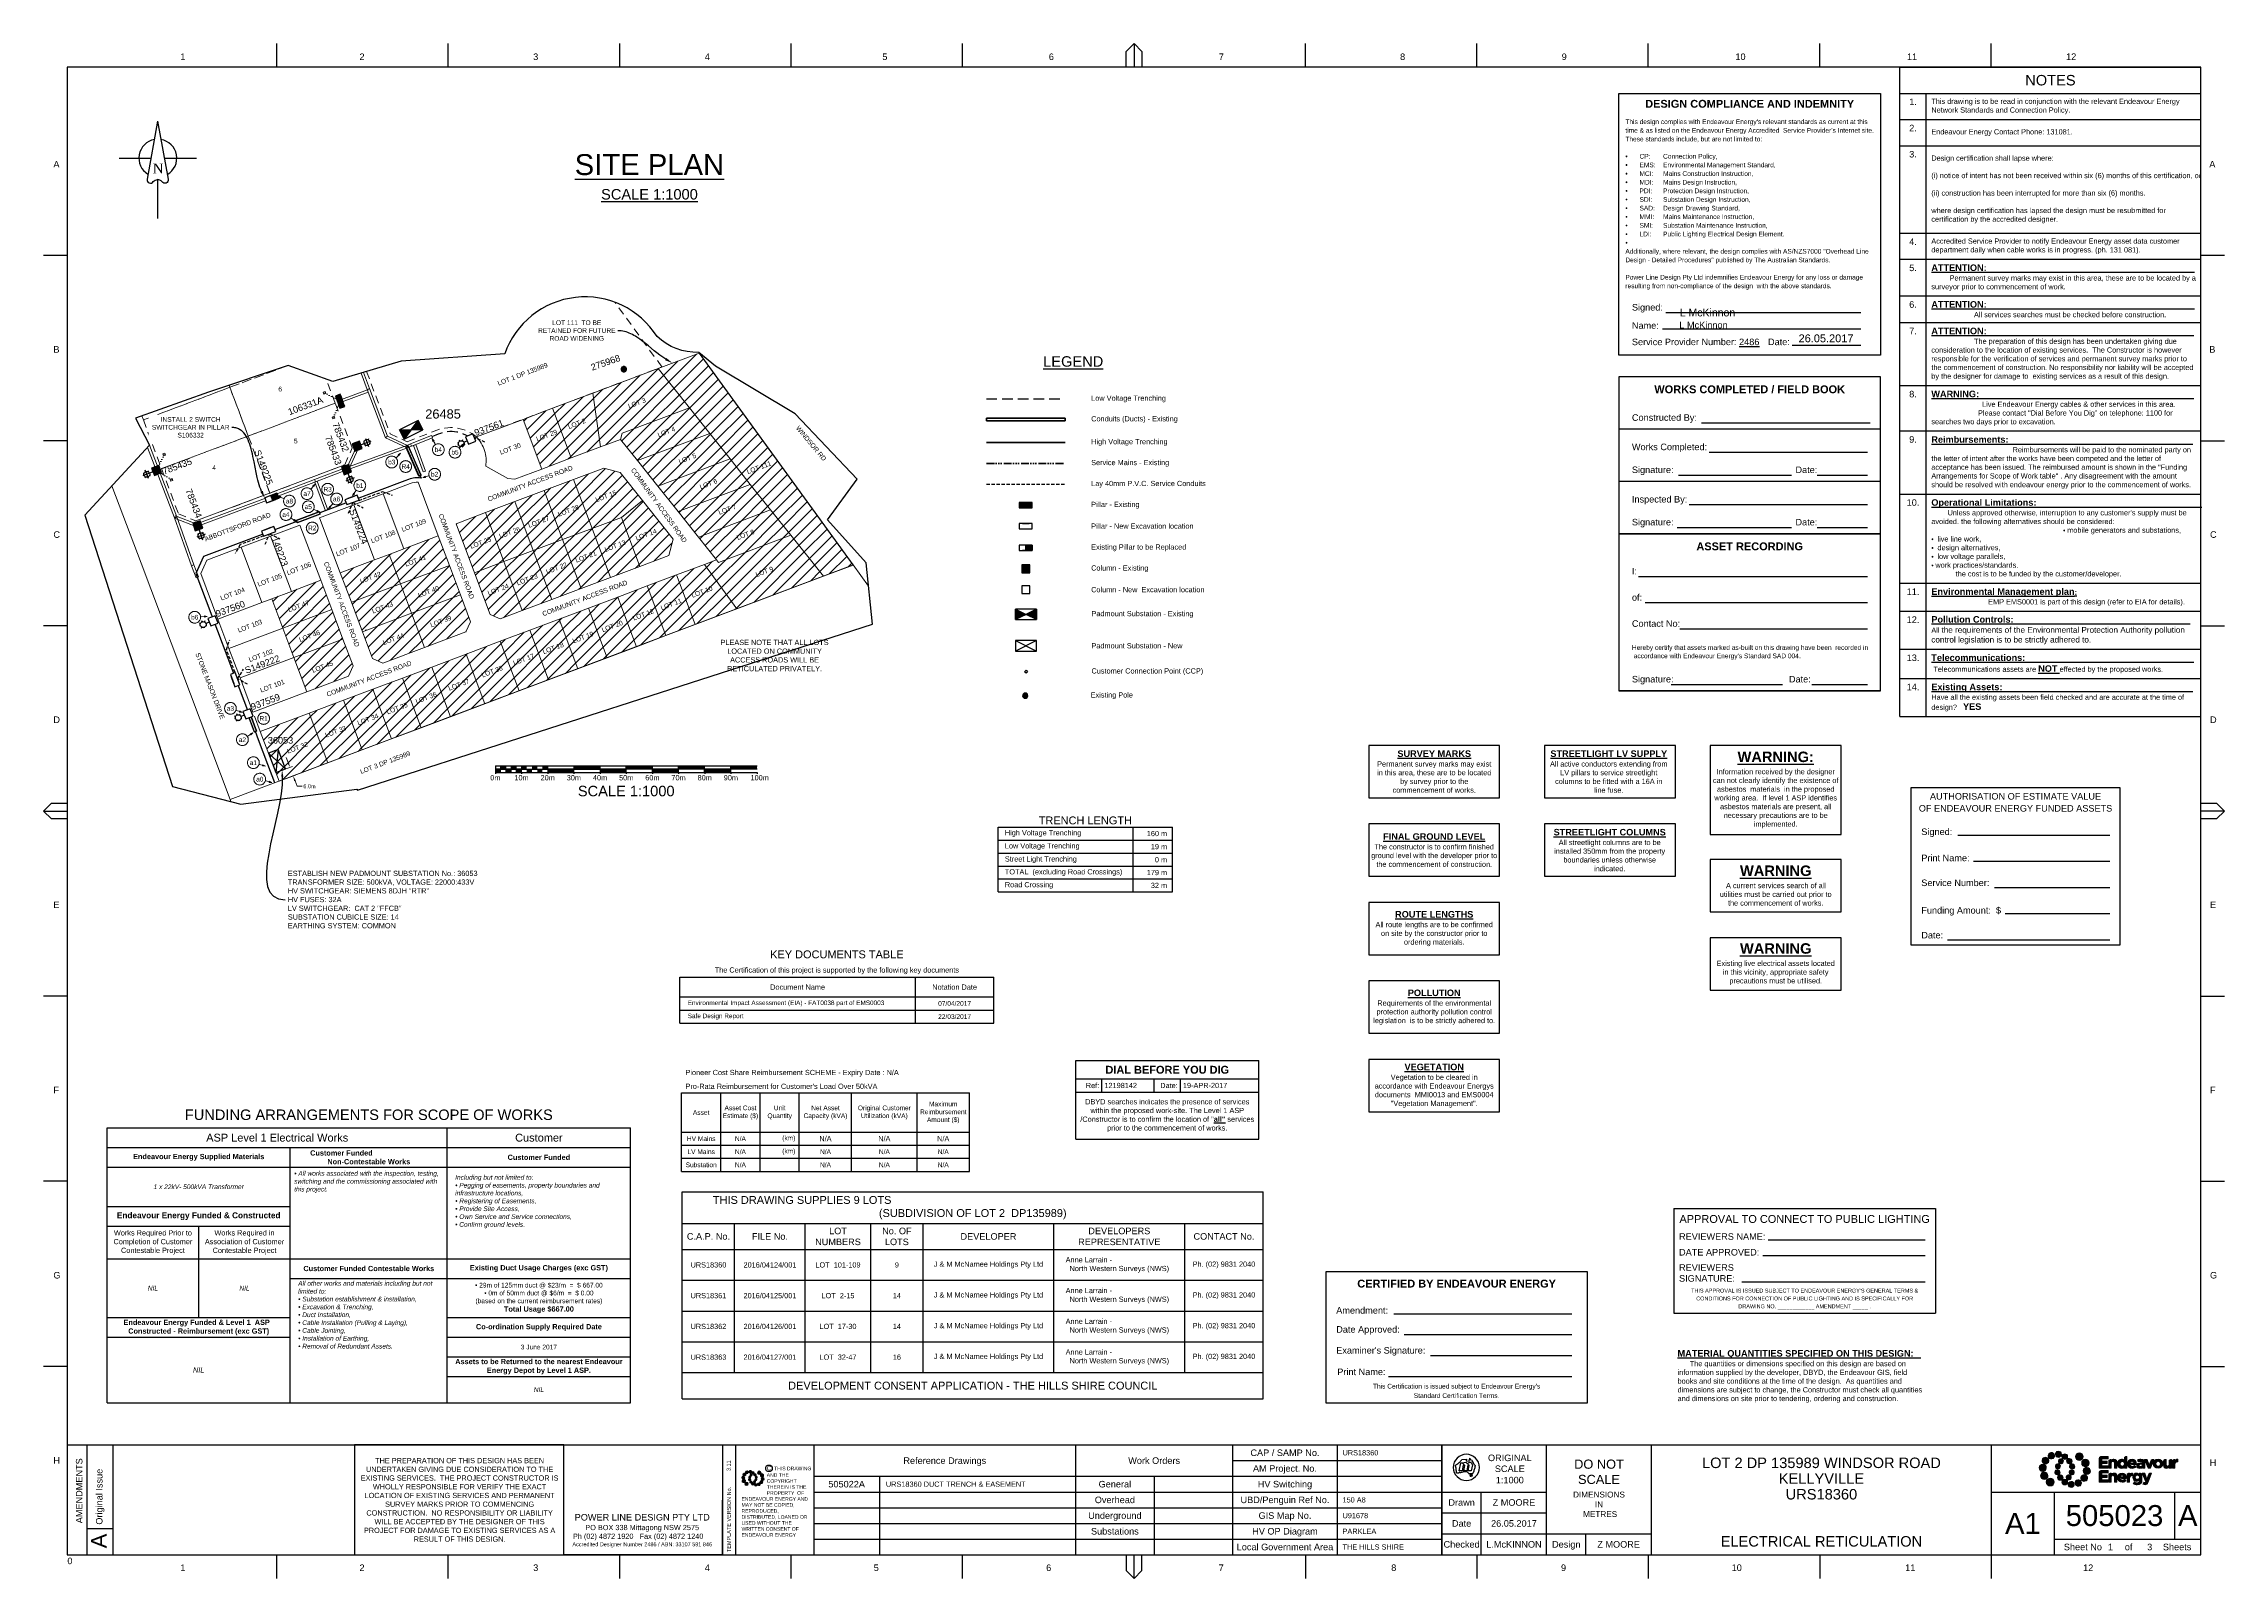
# Paper-space layout 'SITE' of a CAD drawing. Header units: metres, sheet in millimetres. Extents: x -9 to 824, y -9 to 577.
# The model-space entities are those that its viewports show. They can reach past a viewport. Long polylines and large blocks are cut down to what shows.
import ezdxf
from ezdxf import colors
from ezdxf.entities.mleader import LeaderData, LeaderLine
from ezdxf.enums import TextEntityAlignment as Align
from ezdxf.math import Vec2, Vec3

# ---------------------------------------------------------------- set-up
doc = ezdxf.new("R2010")
doc.units = ezdxf.units.M
for name, pattern in [('Dash', [5, 3, -2]), ('DASHED', [19.05, 12.7, -6.35]), ('IE Trench LV', [6, 4, -2]), ('PHANTOMX2', [6.6, 3, -0.75, 0.2, -0.75, 0.2, -0.75, 0.2, -0.75])]:
    doc.linetypes.add(name, pattern=pattern)
doc.layers.get('0').update_dxf_attribs({"color": 6})
for name, color, linetype, lineweight in [('_User Miscellaneous1', 30, 'Continuous', 13), ('_User_LV_Exist', 5, 'Continuous', 35), ('Cadastre Developer_SP_EXT', 98, 'Continuous', 15), ('Cadastre Developer_SP_NEW', 92, 'Continuous', 15), ('Cadastre Land Parcels_SP_EXT', 118, 'Continuous', 15), ('Cadastre Roads_SP_EXT', 218, 'Continuous', 15), ('Services_SP_EXT', 42, 'PHANTOMX2', 20)]:
    doc.layers.add(name, color=color, linetype=linetype, lineweight=lineweight)
doc.layers.add('_User Miscellaneous8', color=181, linetype='Continuous', lineweight=13, transparency=0.5)
for name, color, linetype in [('Duct_SP_NEW', 2, 'Continuous'), ('Equip_LV_NEW', 2, 'Continuous'), ('Equip_SP_HV_EXT', 7, 'Continuous'), ('Equip_SP_LV_EXT', 7, 'Continuous'), ('Equip_SP_SL_EXT', 7, 'Continuous'), ('Equip_SP_SL_MOD', 3, 'Continuous'), ('Equip_SP_SL_NEW', 2, 'Continuous'), ('Notes', 7, 'Continuous'), ('Notes_SP_MISC', 7, 'Continuous'), ('Services_SP_NEW_UG', 2, 'IE Trench LV'), ('Sub_SP_EXT', 7, 'Continuous'), ('Sub_SP_NEW', 2, 'Continuous'), ('SupportsOH_SP_TR_HV_LV_SL_EXT', 7, 'Continuous'), ('SupportsOH_SP_TR_HV_LV_SL_MOD', 3, 'Continuous'), ('SupportsUG_SP_LV_EXT', 7, 'Continuous'), ('SupportsUG_SP_LV_NEW', 2, 'Continuous'), ('SupportsUG_SP_LV_SL_EXT', 7, 'Continuous'), ('SupportsUG_SP_LV_SL_NEW', 2, 'Continuous'), ('Trench_SP_NEW', 2, 'Continuous'), ('UG_Details_SP_MISC', 7, 'Continuous')]:
    doc.layers.add(name, color=color, linetype=linetype)
doc.layers.add('Viewports', color=6, linetype='Continuous', plot=False)
doc.styles.add('ARIAL', font='arial.ttf', dxfattribs={"height": 2})
doc.styles.add('COLUMN_LABEL', font='arial.ttf', dxfattribs={"height": 2})
doc.styles.add('HVSW_LABEL', font='arial.ttf', dxfattribs={"height": 3.5})
doc.styles.add('iecARIAL', font='arial.ttf', dxfattribs={"height": 2})
doc.styles.add('iecNAME', font='times.ttf')
doc.styles.add('ieISOCP', font='arial.ttf', dxfattribs={"height": 1.5})
doc.styles.add('POLE_LABEL', font='arial.ttf', dxfattribs={"height": 2})
doc.styles.add('SL_LABEL', font='arial.ttf', dxfattribs={"height": 2})
doc.styles.get("Standard").update_dxf_attribs({"font": 'arial.ttf'})
doc.linetypes.add('IE Trench HV', pattern='A,4,-0.4,["/",Standard,S=2,R=0,X=0.25,Y=-1],-1.6', length=6)
doc.dimstyles.new('1.8mm_1_1000', dxfattribs={"dimtxt": 1.8, "dimasz": 2, "dimexe": 1, "dimexo": 3, "dimgap": 0.5, "dimtad": 0, "dimtoh": 1, "dimlfac": -1, "dimzin": 12, "dimdsep": 46, "dimtxsty": 'Standard', "dimcen": 1, "dimclrd": 256, "dimclre": 256, "dimclrt": 256, "dimazin": 3, "dimtfac": 1, "dimtmove": 0, "dimatfit": 3, "dimfxl": 1, "dimtolj": 1, "dimtzin": 0, "dimlwd": -1, "dimlwe": -1, "dimarcsym": 0})

# ---------------------------------------------------------------- blocks, each defined once
blk = doc.blocks.new('EE_LOGO_SMALL')
at = {"layer": 'Notes'}
h = blk.add_hatch(color=256, dxfattribs=at)
edge = h.paths.add_edge_path()
edge.add_spline(control_points=[(-8.4, 2), (-9.2, 2), (-9.8, 1.4), (-9.8, 0.7), (-9.9, -0.1), (-9.3, -0.7), (-8.6, -0.8), (-7.8, -0.8), (-7.2, -0.2), (-7.1, 0.5), (-7.1, 1.3), (-7.7, 1.9), (-8.4, 2)], knot_values=[0, 0, 0, 0, 1, 1, 1, 2, 2, 2, 3, 3, 3, 4, 4, 4, 4], degree=3, periodic=0)
h = blk.add_hatch(color=256, dxfattribs=at)
edge = h.paths.add_edge_path()
edge.add_spline(control_points=[(-6.8, 4.5), (-7.4, 4.8), (-8.2, 4.6), (-8.6, 4), (-8.9, 3.4), (-8.7, 2.6), (-8.1, 2.2), (-7.5, 1.9), (-6.7, 2.1), (-6.3, 2.7), (-6, 3.3), (-6.2, 4.1), (-6.8, 4.5)], knot_values=[0, 0, 0, 0, 1, 1, 1, 2, 2, 2, 3, 3, 3, 4, 4, 4, 4], degree=3, periodic=0)
h = blk.add_hatch(color=256, dxfattribs=at)
edge = h.paths.add_edge_path()
edge.add_spline(control_points=[(-4.2, 5.9), (-4.6, 6.5), (-5.3, 6.6), (-5.9, 6.3), (-6.4, 5.9), (-6.6, 5.1), (-6.2, 4.6), (-5.9, 4), (-5.1, 3.8), (-4.6, 4.2), (-4, 4.6), (-3.8, 5.3), (-4.2, 5.9)], knot_values=[0, 0, 0, 0, 1, 1, 1, 2, 2, 2, 3, 3, 3, 4, 4, 4, 4], degree=3, periodic=0)
h = blk.add_hatch(color=256, dxfattribs=at)
edge = h.paths.add_edge_path()
edge.add_spline(control_points=[(-1.3, 5.9), (-1.4, 6.5), (-2, 7), (-2.6, 6.9), (-3.3, 6.9), (-3.7, 6.3), (-3.7, 5.6), (-3.6, 5), (-3, 4.5), (-2.4, 4.6), (-1.7, 4.7), (-1.3, 5.2), (-1.3, 5.9)], knot_values=[0, 0, 0, 0, 1, 1, 1, 2, 2, 2, 3, 3, 3, 4, 4, 4, 4], degree=3, periodic=0)
h = blk.add_hatch(color=256, dxfattribs=at)
edge = h.paths.add_edge_path()
edge.add_spline(control_points=[(-2.5, 2.1), (-3, 2.2), (-3.5, 1.9), (-3.6, 1.3), (-3.7, 0.8), (-3.4, 0.3), (-2.9, 0.2), (-2.4, 0.1), (-1.9, 0.4), (-1.8, 0.9), (-1.7, 1.5), (-2, 2), (-2.5, 2.1)], knot_values=[0, 0, 0, 0, 1, 1, 1, 2, 2, 2, 3, 3, 3, 4, 4, 4, 4], degree=3, periodic=0)
h = blk.add_hatch(color=256, dxfattribs=at)
edge = h.paths.add_edge_path()
edge.add_spline(control_points=[(1, 4.9), (1, 4.3), (0.5, 3.8), (-0.1, 3.8), (-0.7, 3.8), (-1.2, 4.3), (-1.2, 4.9), (-1.2, 5.5), (-0.7, 6), (-0.1, 6), (0.5, 6), (1, 5.5), (1, 4.9)], knot_values=[0, 0, 0, 0, 1, 1, 1, 2, 2, 2, 3, 3, 3, 4, 4, 4, 4], degree=3, periodic=0)
edge = h.paths.add_edge_path()
edge.add_spline(control_points=[(-1.4, 4), (-1.9, 4.1), (-2.4, 3.8), (-2.5, 3.3), (-2.6, 2.7), (-2.3, 2.2), (-1.8, 2.1), (-1.3, 2), (-0.7, 2.3), (-0.6, 2.9), (-0.5, 3.4), (-0.9, 3.9), (-1.4, 4)], knot_values=[0, 0, 0, 0, 1, 1, 1, 2, 2, 2, 3, 3, 3, 4, 4, 4, 4], degree=3, periodic=0)
h = blk.add_hatch(color=256, dxfattribs=at)
edge = h.paths.add_edge_path()
edge.add_spline(control_points=[(2.3, 2.4), (2.8, 2.8), (2.8, 3.4), (2.4, 3.9), (2, 4.3), (1.4, 4.3), (0.9, 3.9), (0.5, 3.6), (0.5, 2.9), (0.9, 2.5), (1.2, 2), (1.9, 2), (2.3, 2.4)], knot_values=[0, 0, 0, 0, 1, 1, 1, 2, 2, 2, 3, 3, 3, 4, 4, 4, 4], degree=3, periodic=0)
edge = h.paths.add_edge_path()
edge.add_spline(control_points=[(1, 4.9), (1, 4.3), (0.5, 3.8), (-0.1, 3.8), (-0.7, 3.8), (-1.2, 4.3), (-1.2, 4.9), (-1.2, 5.5), (-0.7, 6), (-0.1, 6), (0.5, 6), (1, 5.5), (1, 4.9)], knot_values=[0, 0, 0, 0, 1, 1, 1, 2, 2, 2, 3, 3, 3, 4, 4, 4, 4], degree=3, periodic=0)
h = blk.add_hatch(color=256, dxfattribs=at)
edge = h.paths.add_edge_path()
edge.add_spline(control_points=[(1, 4.9), (1, 4.3), (0.5, 3.8), (-0.1, 3.8), (-0.7, 3.8), (-1.2, 4.3), (-1.2, 4.9), (-1.2, 5.5), (-0.7, 6), (-0.1, 6), (0.5, 6), (1, 5.5), (1, 4.9)], knot_values=[0, 0, 0, 0, 1, 1, 1, 2, 2, 2, 3, 3, 3, 4, 4, 4, 4], degree=3, periodic=0)
edge = h.paths.add_edge_path(flags=16)
edge.add_spline(control_points=[(1, 4.9), (1, 4.3), (0.5, 3.8), (-0.1, 3.8), (-0.7, 3.8), (-1.2, 4.3), (-1.2, 4.9), (-1.2, 5.5), (-0.7, 6), (-0.1, 6), (0.5, 6), (1, 5.5), (1, 4.9)], knot_values=[0, 0, 0, 0, 1, 1, 1, 2, 2, 2, 3, 3, 3, 4, 4, 4, 4], degree=3, periodic=0)
h = blk.add_hatch(color=256, dxfattribs=at)
edge = h.paths.add_edge_path()
edge.add_spline(control_points=[(3, 0.2), (3.5, 0.3), (3.8, 0.9), (3.7, 1.4), (3.6, 1.9), (3, 2.3), (2.5, 2.1), (1.9, 2), (1.6, 1.4), (1.8, 0.9), (1.9, 0.4), (2.5, 0.1), (3, 0.2)], knot_values=[0, 0, 0, 0, 1, 1, 1, 2, 2, 2, 3, 3, 3, 4, 4, 4, 4], degree=3, periodic=0)
h = blk.add_hatch(color=256, dxfattribs=at)
edge = h.paths.add_edge_path()
edge.add_spline(control_points=[(7, 4.9), (7, 4), (6.3, 3.4), (5.5, 3.4), (4.6, 3.4), (4, 4), (4, 4.9), (4, 5.7), (4.6, 6.4), (5.5, 6.4), (6.3, 6.4), (7, 5.7), (7, 4.9)], knot_values=[0, 0, 0, 0, 1, 1, 1, 2, 2, 2, 3, 3, 3, 4, 4, 4, 4], degree=3, periodic=0)
h = blk.add_hatch(color=256, dxfattribs=at)
edge = h.paths.add_edge_path()
edge.add_spline(control_points=[(8.4, 1.1), (9.1, 1.5), (9.4, 2.3), (9.1, 3), (8.8, 3.7), (7.9, 4.1), (7.2, 3.8), (6.5, 3.4), (6.2, 2.6), (6.5, 1.9), (6.8, 1.2), (7.7, 0.8), (8.4, 1.1)], knot_values=[0, 0, 0, 0, 1, 1, 1, 2, 2, 2, 3, 3, 3, 4, 4, 4, 4], degree=3, periodic=0)
h = blk.add_hatch(color=256, dxfattribs=at)
edge = h.paths.add_edge_path()
edge.add_spline(control_points=[(8.3, -1.9), (9, -1.9), (9.7, -1.4), (9.7, -0.6), (9.7, 0.1), (9.2, 0.8), (8.4, 0.8), (7.7, 0.8), (7, 0.3), (7, -0.5), (6.9, -1.2), (7.5, -1.9), (8.3, -1.9)], knot_values=[0, 0, 0, 0, 1, 1, 1, 2, 2, 2, 3, 3, 3, 4, 4, 4, 4], degree=3, periodic=0)
h = blk.add_hatch(color=256, dxfattribs=at)
edge = h.paths.add_edge_path()
edge.add_spline(control_points=[(-8.5, -1.1), (-9.2, -1.4), (-9.6, -2.3), (-9.3, -3), (-8.9, -3.7), (-8.1, -4), (-7.4, -3.7), (-6.7, -3.4), (-6.3, -2.5), (-6.6, -1.8), (-7, -1.1), (-7.8, -0.8), (-8.5, -1.1)], knot_values=[0, 0, 0, 0, 1, 1, 1, 2, 2, 2, 3, 3, 3, 4, 4, 4, 4], degree=3, periodic=0)
h = blk.add_hatch(color=256, dxfattribs=at)
edge = h.paths.add_edge_path()
edge.add_spline(control_points=[(-7.1, -4.8), (-7.1, -4), (-6.5, -3.3), (-5.6, -3.3), (-4.8, -3.3), (-4.1, -4), (-4.1, -4.8), (-4.1, -5.7), (-4.8, -6.3), (-5.6, -6.3), (-6.5, -6.3), (-7.1, -5.7), (-7.1, -4.8)], knot_values=[0, 0, 0, 0, 1, 1, 1, 2, 2, 2, 3, 3, 3, 4, 4, 4, 4], degree=3, periodic=0)
h = blk.add_hatch(color=256, dxfattribs=at)
edge = h.paths.add_edge_path()
edge.add_spline(control_points=[(-3.1, -0.2), (-3.7, -0.3), (-4, -0.8), (-3.8, -1.4), (-3.7, -1.9), (-3.2, -2.2), (-2.6, -2.1), (-2.1, -1.9), (-1.8, -1.4), (-1.9, -0.9), (-2.1, -0.3), (-2.6, 0), (-3.1, -0.2)], knot_values=[0, 0, 0, 0, 1, 1, 1, 2, 2, 2, 3, 3, 3, 4, 4, 4, 4], degree=3, periodic=0)
h = blk.add_hatch(color=256, dxfattribs=at)
edge = h.paths.add_edge_path()
edge.add_spline(control_points=[(-2.5, -2.3), (-2.9, -2.7), (-3, -3.4), (-2.6, -3.8), (-2.2, -4.2), (-1.5, -4.3), (-1.1, -3.9), (-0.7, -3.5), (-0.6, -2.8), (-1, -2.4), (-1.4, -2), (-2, -1.9), (-2.5, -2.3)], knot_values=[0, 0, 0, 0, 1, 1, 1, 2, 2, 2, 3, 3, 3, 4, 4, 4, 4], degree=3, periodic=0)
h = blk.add_hatch(color=256, dxfattribs=at)
edge = h.paths.add_edge_path()
edge.add_spline(control_points=[(-1.2, -4.8), (-1.2, -4.2), (-0.7, -3.7), (-0.1, -3.7), (0.5, -3.7), (1, -4.2), (1, -4.8), (1, -5.4), (0.5, -5.9), (-0.1, -5.9), (-0.7, -5.9), (-1.2, -5.4), (-1.2, -4.8)], knot_values=[0, 0, 0, 0, 1, 1, 1, 2, 2, 2, 3, 3, 3, 4, 4, 4, 4], degree=3, periodic=0)
h = blk.add_hatch(color=256, dxfattribs=at)
edge = h.paths.add_edge_path()
edge.add_spline(control_points=[(1.2, -3.9), (1.7, -4.1), (2.2, -3.7), (2.3, -3.2), (2.5, -2.7), (2.1, -2.2), (1.6, -2.1), (1.1, -2), (0.6, -2.3), (0.5, -2.8), (0.4, -3.3), (0.7, -3.8), (1.2, -3.9)], knot_values=[0, 0, 0, 0, 1, 1, 1, 2, 2, 2, 3, 3, 3, 4, 4, 4, 4], degree=3, periodic=0)
h = blk.add_hatch(color=256, dxfattribs=at)
edge = h.paths.add_edge_path()
edge.add_spline(control_points=[(1.2, -5.8), (1.3, -6.5), (1.8, -6.9), (2.5, -6.9), (3.1, -6.8), (3.6, -6.2), (3.5, -5.6), (3.4, -5), (2.9, -4.5), (2.2, -4.6), (1.6, -4.6), (1.1, -5.2), (1.2, -5.8)], knot_values=[0, 0, 0, 0, 1, 1, 1, 2, 2, 2, 3, 3, 3, 4, 4, 4, 4], degree=3, periodic=0)
h = blk.add_hatch(color=256, dxfattribs=at)
edge = h.paths.add_edge_path()
edge.add_spline(control_points=[(2.4, -2), (2.9, -2.1), (3.4, -1.8), (3.5, -1.3), (3.6, -0.8), (3.3, -0.3), (2.8, -0.2), (2.2, -0.1), (1.7, -0.4), (1.6, -0.9), (1.5, -1.4), (1.8, -1.9), (2.4, -2)], knot_values=[0, 0, 0, 0, 1, 1, 1, 2, 2, 2, 3, 3, 3, 4, 4, 4, 4], degree=3, periodic=0)
h = blk.add_hatch(color=256, dxfattribs=at)
edge = h.paths.add_edge_path()
edge.add_spline(control_points=[(4, -5.8), (4.4, -6.4), (5.2, -6.6), (5.7, -6.2), (6.3, -5.8), (6.5, -5.1), (6.1, -4.5), (5.7, -4), (5, -3.8), (4.4, -4.2), (3.8, -4.5), (3.7, -5.3), (4, -5.8)], knot_values=[0, 0, 0, 0, 1, 1, 1, 2, 2, 2, 3, 3, 3, 4, 4, 4, 4], degree=3, periodic=0)
h = blk.add_hatch(color=256, dxfattribs=at)
edge = h.paths.add_edge_path()
edge.add_spline(control_points=[(6.7, -4.4), (7.3, -4.8), (8.1, -4.6), (8.4, -4), (8.8, -3.3), (8.6, -2.6), (8, -2.2), (7.3, -1.8), (6.6, -2.1), (6.2, -2.7), (5.8, -3.3), (6, -4.1), (6.7, -4.4)], knot_values=[0, 0, 0, 0, 1, 1, 1, 2, 2, 2, 3, 3, 3, 4, 4, 4, 4], degree=3, periodic=0)
at = {"layer": 'Notes', "lineweight": 0}
for points in [[(1.8, 2.1), (1.8, 2.1)], [(-2, -2.1), (-2, -2.1)]]:
    blk.add_lwpolyline(points, dxfattribs=at)
for points in [[(-8.4, 2), (-9.2, 2), (-9.8, 1.4), (-9.8, 0.7), (-9.9, -0.1), (-9.3, -0.7), (-8.6, -0.8), (-7.8, -0.8), (-7.2, -0.2), (-7.1, 0.5), (-7.1, 1.3), (-7.7, 1.9), (-8.4, 2)], [(-6.8, 4.5), (-7.4, 4.8), (-8.2, 4.6), (-8.6, 4), (-8.9, 3.4), (-8.7, 2.6), (-8.1, 2.2), (-7.5, 1.9), (-6.7, 2.1), (-6.3, 2.7), (-6, 3.3), (-6.2, 4.1), (-6.8, 4.5)], [(-4.2, 5.9), (-4.6, 6.5), (-5.3, 6.6), (-5.9, 6.3), (-6.4, 5.9), (-6.6, 5.1), (-6.2, 4.6), (-5.9, 4), (-5.1, 3.8), (-4.6, 4.2), (-4, 4.6), (-3.8, 5.3), (-4.2, 5.9)], [(-1.3, 5.9), (-1.4, 6.5), (-2, 7), (-2.6, 6.9), (-3.3, 6.9), (-3.7, 6.3), (-3.7, 5.6), (-3.6, 5), (-3, 4.5), (-2.4, 4.6), (-1.7, 4.7), (-1.3, 5.2), (-1.3, 5.9)], [(-2.5, 2.1), (-3, 2.2), (-3.5, 1.9), (-3.6, 1.3), (-3.7, 0.8), (-3.4, 0.3), (-2.9, 0.2), (-2.4, 0.1), (-1.9, 0.4), (-1.8, 0.9), (-1.7, 1.5), (-2, 2), (-2.5, 2.1)], [(-1.4, 4), (-1.9, 4.1), (-2.4, 3.8), (-2.5, 3.3), (-2.6, 2.7), (-2.3, 2.2), (-1.8, 2.1), (-1.3, 2), (-0.7, 2.3), (-0.6, 2.9), (-0.5, 3.4), (-0.9, 3.9), (-1.4, 4)], [(1, 4.9), (1, 4.3), (0.5, 3.8), (-0.1, 3.8), (-0.7, 3.8), (-1.2, 4.3), (-1.2, 4.9), (-1.2, 5.5), (-0.7, 6), (-0.1, 6), (0.5, 6), (1, 5.5), (1, 4.9)], [(1, 4.9), (1, 4.3), (0.5, 3.8), (-0.1, 3.8), (-0.7, 3.8), (-1.2, 4.3), (-1.2, 4.9), (-1.2, 5.5), (-0.7, 6), (-0.1, 6), (0.5, 6), (1, 5.5), (1, 4.9)], [(2.3, 2.4), (2.8, 2.8), (2.8, 3.4), (2.4, 3.9), (2, 4.3), (1.4, 4.3), (0.9, 3.9), (0.5, 3.6), (0.5, 2.9), (0.9, 2.5), (1.2, 2), (1.9, 2), (2.3, 2.4)], [(3, 0.2), (3.5, 0.3), (3.8, 0.9), (3.7, 1.4), (3.6, 1.9), (3, 2.3), (2.5, 2.1), (1.9, 2), (1.6, 1.4), (1.8, 0.9), (1.9, 0.4), (2.5, 0.1), (3, 0.2)], [(7, 4.9), (7, 4), (6.3, 3.4), (5.5, 3.4), (4.6, 3.4), (4, 4), (4, 4.9), (4, 5.7), (4.6, 6.4), (5.5, 6.4), (6.3, 6.4), (7, 5.7), (7, 4.9)], [(8.4, 1.1), (9.1, 1.5), (9.4, 2.3), (9.1, 3), (8.8, 3.7), (7.9, 4.1), (7.2, 3.8), (6.5, 3.4), (6.2, 2.6), (6.5, 1.9), (6.8, 1.2), (7.7, 0.8), (8.4, 1.1)], [(8.3, -1.9), (9, -1.9), (9.7, -1.4), (9.7, -0.6), (9.7, 0.1), (9.2, 0.8), (8.4, 0.8), (7.7, 0.8), (7, 0.3), (7, -0.5), (6.9, -1.2), (7.5, -1.9), (8.3, -1.9)], [(-8.5, -1.1), (-9.2, -1.4), (-9.6, -2.3), (-9.3, -3), (-8.9, -3.7), (-8.1, -4), (-7.4, -3.7), (-6.7, -3.4), (-6.3, -2.5), (-6.6, -1.8), (-7, -1.1), (-7.8, -0.8), (-8.5, -1.1)], [(-7.1, -4.8), (-7.1, -4), (-6.5, -3.3), (-5.6, -3.3), (-4.8, -3.3), (-4.1, -4), (-4.1, -4.8), (-4.1, -5.7), (-4.8, -6.3), (-5.6, -6.3), (-6.5, -6.3), (-7.1, -5.7), (-7.1, -4.8)], [(-3.1, -0.2), (-3.7, -0.3), (-4, -0.8), (-3.8, -1.4), (-3.7, -1.9), (-3.2, -2.2), (-2.6, -2.1), (-2.1, -1.9), (-1.8, -1.4), (-1.9, -0.9), (-2.1, -0.3), (-2.6, 0), (-3.1, -0.2)], [(-2.5, -2.3), (-2.9, -2.7), (-3, -3.4), (-2.6, -3.8), (-2.2, -4.2), (-1.5, -4.3), (-1.1, -3.9), (-0.7, -3.5), (-0.6, -2.8), (-1, -2.4), (-1.4, -2), (-2, -1.9), (-2.5, -2.3)], [(-1.2, -4.8), (-1.2, -4.2), (-0.7, -3.7), (-0.1, -3.7), (0.5, -3.7), (1, -4.2), (1, -4.8), (1, -5.4), (0.5, -5.9), (-0.1, -5.9), (-0.7, -5.9), (-1.2, -5.4), (-1.2, -4.8)], [(1.2, -3.9), (1.7, -4.1), (2.2, -3.7), (2.3, -3.2), (2.5, -2.7), (2.1, -2.2), (1.6, -2.1), (1.1, -2), (0.6, -2.3), (0.5, -2.8), (0.4, -3.3), (0.7, -3.8), (1.2, -3.9)], [(1.2, -5.8), (1.3, -6.5), (1.8, -6.9), (2.5, -6.9), (3.1, -6.8), (3.6, -6.2), (3.5, -5.6), (3.4, -5), (2.9, -4.5), (2.2, -4.6), (1.6, -4.6), (1.1, -5.2), (1.2, -5.8)], [(2.4, -2), (2.9, -2.1), (3.4, -1.8), (3.5, -1.3), (3.6, -0.8), (3.3, -0.3), (2.8, -0.2), (2.2, -0.1), (1.7, -0.4), (1.6, -0.9), (1.5, -1.4), (1.8, -1.9), (2.4, -2)], [(4, -5.8), (4.4, -6.4), (5.2, -6.6), (5.7, -6.2), (6.3, -5.8), (6.5, -5.1), (6.1, -4.5), (5.7, -4), (5, -3.8), (4.4, -4.2), (3.8, -4.5), (3.7, -5.3), (4, -5.8)], [(6.7, -4.4), (7.3, -4.8), (8.1, -4.6), (8.4, -4), (8.8, -3.3), (8.6, -2.6), (8, -2.2), (7.3, -1.8), (6.6, -2.1), (6.2, -2.7), (5.8, -3.3), (6, -4.1), (6.7, -4.4)]]:
    blk.add_open_spline(points, degree=3, knots=[0, 0, 0, 0, 1, 1, 1, 2, 2, 2, 3, 3, 3, 4, 4, 4, 4], dxfattribs=at)
blk = doc.blocks.new('EE_COPYRIGHT_A1')
at = {"layer": 'Notes'}
blk.add_circle((9.53, -0.82), 1.15, dxfattribs=at)
at = {"xscale": 0.4, "yscale": 0.4, "zscale": 0.4}
blk.add_blockref('EE_LOGO_SMALL', (3.96, -4.29), dxfattribs=at)
at = {"layer": 'Notes', "insert": (0, 0), "char_height": 1.25, "width": 24.1208, "attachment_point": 1, "style": 'ARIAL'}
blk.add_mtext('\\pt8.75;               ^I{\\H1.2x;C } THIS DRAWING\\P\\pi-8.75,l8.75,t8.75,20;       ^IAND THE ^I\\P\\pi0,t8.75;COPYRIGHT\\P\\pi-8.75,t1.25,8.75;^I^ITHEREIN IS THE PROPERTY  OF \\P\\pi0,l0,t1.25;ENDEAVOUR ENERGY AND MAY NOT BE COPIED, REPRODUCED, DISTRIBUTED, LOANED OR USED WITHOUT THE WRITTEN CONSENT OF ENDEAVOUR ENERGY', dxfattribs=at)
blk = doc.blocks.new('EE_LOGO')
h = blk.add_hatch(color=256)
edge = h.paths.add_edge_path()
edge.add_spline(control_points=[(-25.34, 1.94), (-26.08, 1.98), (-26.72, 1.41), (-26.77, 0.66), (-26.81, -0.09), (-26.24, -0.72), (-25.49, -0.77), (-24.74, -0.81), (-24.1, -0.24), (-24.06, 0.51), (-24.02, 1.25), (-24.59, 1.89), (-25.34, 1.94)], knot_values=[0, 0, 0, 0, 1, 1, 1, 2, 2, 2, 3, 3, 3, 4, 4, 4, 4], degree=3, periodic=0)
h = blk.add_hatch(color=256)
edge = h.paths.add_edge_path()
edge.add_spline(control_points=[(-23.73, 4.46), (-24.34, 4.81), (-25.13, 4.61), (-25.49, 3.99), (-25.85, 3.38), (-25.64, 2.59), (-25.03, 2.23), (-24.41, 1.87), (-23.63, 2.08), (-23.27, 2.69), (-22.91, 3.31), (-23.12, 4.1), (-23.73, 4.46)], knot_values=[0, 0, 0, 0, 1, 1, 1, 2, 2, 2, 3, 3, 3, 4, 4, 4, 4], degree=3, periodic=0)
h = blk.add_hatch(color=256)
edge = h.paths.add_edge_path()
edge.add_spline(control_points=[(-21.12, 5.87), (-21.48, 6.44), (-22.24, 6.61), (-22.81, 6.24), (-23.37, 5.88), (-23.54, 5.12), (-23.17, 4.55), (-22.81, 3.98), (-22.05, 3.82), (-21.48, 4.19), (-20.92, 4.55), (-20.75, 5.31), (-21.12, 5.87)], knot_values=[0, 0, 0, 0, 1, 1, 1, 2, 2, 2, 3, 3, 3, 4, 4, 4, 4], degree=3, periodic=0)
h = blk.add_hatch(color=256)
edge = h.paths.add_edge_path()
edge.add_spline(control_points=[(-19.43, 2.06), (-19.94, 2.17), (-20.44, 1.84), (-20.55, 1.33), (-20.66, 0.82), (-20.34, 0.32), (-19.83, 0.21), (-19.32, 0.1), (-18.81, 0.42), (-18.71, 0.93), (-18.59, 1.44), (-18.92, 1.95), (-19.43, 2.06)], knot_values=[0, 0, 0, 0, 1, 1, 1, 2, 2, 2, 3, 3, 3, 4, 4, 4, 4], degree=3, periodic=0)
h = blk.add_hatch(color=256)
edge = h.paths.add_edge_path()
edge.add_spline(control_points=[(-18.27, 5.87), (-18.34, 6.5), (-18.91, 6.97), (-19.54, 6.9), (-20.18, 6.84), (-20.65, 6.27), (-20.58, 5.63), (-20.52, 4.99), (-19.95, 4.53), (-19.31, 4.59), (-18.67, 4.66), (-18.21, 5.23), (-18.27, 5.87)], knot_values=[0, 0, 0, 0, 1, 1, 1, 2, 2, 2, 3, 3, 3, 4, 4, 4, 4], degree=3, periodic=0)
h = blk.add_hatch(color=256)
edge = h.paths.add_edge_path()
edge.add_spline(control_points=[(-15.91, 4.86), (-15.91, 4.26), (-16.4, 3.77), (-17, 3.77), (-17.6, 3.77), (-18.08, 4.26), (-18.08, 4.86), (-18.08, 5.46), (-17.6, 5.95), (-17, 5.95), (-16.4, 5.95), (-15.91, 5.46), (-15.91, 4.86)], knot_values=[0, 0, 0, 0, 1, 1, 1, 2, 2, 2, 3, 3, 3, 4, 4, 4, 4], degree=3, periodic=0)
edge = h.paths.add_edge_path()
edge.add_spline(control_points=[(-18.29, 3.97), (-18.8, 4.08), (-19.3, 3.76), (-19.41, 3.25), (-19.52, 2.74), (-19.2, 2.23), (-18.69, 2.12), (-18.18, 2.01), (-17.67, 2.33), (-17.56, 2.84), (-17.45, 3.35), (-17.78, 3.86), (-18.29, 3.97)], knot_values=[0, 0, 0, 0, 1, 1, 1, 2, 2, 2, 3, 3, 3, 4, 4, 4, 4], degree=3, periodic=0)
h = blk.add_hatch(color=256)
edge = h.paths.add_edge_path()
edge.add_spline(control_points=[(-14.59, 2.36), (-14.16, 2.75), (-14.12, 3.41), (-14.51, 3.84), (-14.89, 4.27), (-15.55, 4.31), (-15.99, 3.93), (-16.42, 3.54), (-16.46, 2.88), (-16.07, 2.45), (-15.69, 2.01), (-15.02, 1.98), (-14.59, 2.36)], knot_values=[0, 0, 0, 0, 1, 1, 1, 2, 2, 2, 3, 3, 3, 4, 4, 4, 4], degree=3, periodic=0)
edge = h.paths.add_edge_path()
edge.add_spline(control_points=[(-15.91, 4.86), (-15.91, 4.26), (-16.4, 3.77), (-17, 3.77), (-17.6, 3.77), (-18.08, 4.26), (-18.08, 4.86), (-18.08, 5.46), (-17.6, 5.95), (-17, 5.95), (-16.4, 5.95), (-15.91, 5.46), (-15.91, 4.86)], knot_values=[0, 0, 0, 0, 1, 1, 1, 2, 2, 2, 3, 3, 3, 4, 4, 4, 4], degree=3, periodic=0)
h = blk.add_hatch(color=256)
edge = h.paths.add_edge_path()
edge.add_spline(control_points=[(-15.91, 4.86), (-15.91, 4.26), (-16.4, 3.77), (-17, 3.77), (-17.6, 3.77), (-18.08, 4.26), (-18.08, 4.86), (-18.08, 5.46), (-17.6, 5.95), (-17, 5.95), (-16.4, 5.95), (-15.91, 5.46), (-15.91, 4.86)], knot_values=[0, 0, 0, 0, 1, 1, 1, 2, 2, 2, 3, 3, 3, 4, 4, 4, 4], degree=3, periodic=0)
edge = h.paths.add_edge_path(flags=16)
edge.add_spline(control_points=[(-15.91, 4.86), (-15.91, 4.26), (-16.4, 3.77), (-17, 3.77), (-17.6, 3.77), (-18.08, 4.26), (-18.08, 4.86), (-18.08, 5.46), (-17.6, 5.95), (-17, 5.95), (-16.4, 5.95), (-15.91, 5.46), (-15.91, 4.86)], knot_values=[0, 0, 0, 0, 1, 1, 1, 2, 2, 2, 3, 3, 3, 4, 4, 4, 4], degree=3, periodic=0)
h = blk.add_hatch(color=256)
edge = h.paths.add_edge_path()
edge.add_spline(control_points=[(-13.94, 0.18), (-13.41, 0.32), (-13.09, 0.87), (-13.23, 1.4), (-13.37, 1.93), (-13.92, 2.25), (-14.45, 2.11), (-14.98, 1.97), (-15.3, 1.42), (-15.16, 0.89), (-15.02, 0.36), (-14.47, 0.04), (-13.94, 0.18)], knot_values=[0, 0, 0, 0, 1, 1, 1, 2, 2, 2, 3, 3, 3, 4, 4, 4, 4], degree=3, periodic=0)
h = blk.add_hatch(color=256)
edge = h.paths.add_edge_path()
edge.add_spline(control_points=[(-9.93, 4.86), (-9.93, 4.03), (-10.61, 3.35), (-11.44, 3.35), (-12.28, 3.35), (-12.95, 4.03), (-12.95, 4.86), (-12.95, 5.69), (-12.28, 6.37), (-11.44, 6.37), (-10.61, 6.37), (-9.93, 5.69), (-9.93, 4.86)], knot_values=[0, 0, 0, 0, 1, 1, 1, 2, 2, 2, 3, 3, 3, 4, 4, 4, 4], degree=3, periodic=0)
h = blk.add_hatch(color=256)
edge = h.paths.add_edge_path()
edge.add_spline(control_points=[(-8.55, 1.13), (-7.83, 1.45), (-7.5, 2.29), (-7.82, 3.01), (-8.14, 3.73), (-8.98, 4.06), (-9.7, 3.74), (-10.42, 3.42), (-10.75, 2.58), (-10.43, 1.86), (-10.11, 1.14), (-9.27, 0.81), (-8.55, 1.13)], knot_values=[0, 0, 0, 0, 1, 1, 1, 2, 2, 2, 3, 3, 3, 4, 4, 4, 4], degree=3, periodic=0)
h = blk.add_hatch(color=256)
edge = h.paths.add_edge_path()
edge.add_spline(control_points=[(-8.66, -1.92), (-7.91, -1.96), (-7.27, -1.39), (-7.23, -0.64), (-7.19, 0.1), (-7.76, 0.74), (-8.51, 0.78), (-9.25, 0.83), (-9.89, 0.26), (-9.94, -0.49), (-9.98, -1.24), (-9.41, -1.88), (-8.66, -1.92)], knot_values=[0, 0, 0, 0, 1, 1, 1, 2, 2, 2, 3, 3, 3, 4, 4, 4, 4], degree=3, periodic=0)
h = blk.add_hatch(color=256)
edge = h.paths.add_edge_path()
edge.add_spline(control_points=[(-3.85, 0.44), (-3.85, 0.44), (-3.85, 4.25), (-3.85, 4.3), (-3.85, 4.35), (-3.85, 4.86), (-3.29, 4.86), (-2.74, 4.86), (-0.49, 4.86), (-0.49, 4.86), (-0.49, 4.86), (-0.49, 4), (-0.49, 4), (-0.49, 4), (-2.89, 4), (-2.89, 4), (-2.89, 4), (-2.89, 3.1), (-2.89, 3.1), (-2.89, 3.1), (-0.8, 3.1), (-0.8, 3.1), (-0.8, 3.1), (-0.8, 2.23), (-0.8, 2.23), (-0.8, 2.23), (-2.89, 2.23), (-2.89, 2.23), (-2.89, 2.23), (-2.89, 1.31), (-2.89, 1.31), (-2.89, 1.31), (-0.49, 1.31), (-0.49, 1.31), (-0.49, 1.31), (-0.49, 0.44), (-0.49, 0.44), (-0.49, 0.44), (-3.85, 0.44), (-3.85, 0.44)], knot_values=[0, 0, 0, 0, 1, 1, 1, 2, 2, 2, 3, 3, 3, 4, 4, 4, 5, 5, 5, 6, 6, 6, 7, 7, 7, 8, 8, 8, 9, 9, 9, 10, 10, 10, 11, 11, 11, 12, 12, 12, 13, 13, 13, 13], degree=3, periodic=0)
h = blk.add_hatch(color=256)
edge = h.paths.add_edge_path()
edge.add_spline(control_points=[(1.94, 0.44), (1.94, 0.44), (1.94, 2.33), (1.94, 2.33), (1.94, 2.78), (1.73, 3.02), (1.36, 3.02), (1, 3.02), (0.76, 2.78), (0.76, 2.33), (0.76, 2.33), (0.76, 0.44), (0.76, 0.44), (0.76, 0.44), (-0.2, 0.44), (-0.2, 0.44), (-0.2, 0.44), (-0.2, 3.21), (-0.2, 3.27), (-0.2, 3.33), (-0.2, 3.82), (0.36, 3.82), (0.76, 3.82), (0.76, 3.82), (0.76, 3.82), (0.76, 3.82), (0.76, 3.35), (0.76, 3.35), (0.98, 3.63), (1.27, 3.89), (1.75, 3.89), (2.48, 3.89), (2.9, 3.41), (2.9, 2.63), (2.9, 2.63), (2.9, 0.44), (2.9, 0.44), (2.9, 0.44), (1.94, 0.44), (1.94, 0.44)], knot_values=[0, 0, 0, 0, 1, 1, 1, 2, 2, 2, 3, 3, 3, 4, 4, 4, 5, 5, 5, 6, 6, 6, 7, 7, 7, 8, 8, 8, 9, 9, 9, 10, 10, 10, 11, 11, 11, 12, 12, 12, 13, 13, 13, 13], degree=3, periodic=0)
h = blk.add_hatch(color=256)
edge = h.paths.add_edge_path(flags=16)
edge.add_spline(control_points=[(5.8, 2.13), (5.8, 2.69), (5.43, 3.07), (4.98, 3.07), (4.53, 3.07), (4.15, 2.7), (4.15, 2.13), (4.15, 2.13), (4.15, 2.12), (4.15, 2.12), (4.15, 1.56), (4.53, 1.19), (4.98, 1.19), (5.43, 1.19), (5.8, 1.56), (5.8, 2.12), (5.8, 2.12), (5.8, 2.13), (5.8, 2.13)], knot_values=[0, 0, 0, 0, 1, 1, 1, 2, 2, 2, 3, 3, 3, 4, 4, 4, 5, 5, 5, 6, 6, 6, 6], degree=3, periodic=0)
edge = h.paths.add_edge_path()
edge.add_spline(control_points=[(5.79, 0.44), (5.79, 0.44), (5.79, 0.92), (5.79, 0.92), (5.55, 0.6), (5.23, 0.37), (4.73, 0.37), (3.94, 0.37), (3.19, 0.99), (3.19, 2.12), (3.19, 2.12), (3.19, 2.13), (3.19, 2.13), (3.19, 3.26), (3.93, 3.88), (4.73, 3.88), (5.24, 3.88), (5.56, 3.65), (5.79, 3.38), (5.79, 3.38), (5.79, 4.27), (5.79, 4.3), (5.79, 4.34), (5.79, 4.86), (6.34, 4.86), (6.73, 4.86), (6.75, 4.86), (6.75, 4.86), (6.75, 4.86), (6.75, 0.44), (6.75, 0.44), (6.75, 0.44), (5.79, 0.44), (5.79, 0.44)], knot_values=[0, 0, 0, 0, 1, 1, 1, 2, 2, 2, 3, 3, 3, 4, 4, 4, 5, 5, 5, 6, 6, 6, 7, 7, 7, 8, 8, 8, 9, 9, 9, 10, 10, 10, 11, 11, 11, 11], degree=3, periodic=0)
h = blk.add_hatch(color=256)
edge = h.paths.add_edge_path()
edge.add_spline(control_points=[(8.69, 3.89), (7.7, 3.89), (7.01, 3.09), (7.01, 2.13), (7.01, 2.13), (7.01, 2.12), (7.01, 2.12), (7.01, 1.08), (7.77, 0.37), (8.78, 0.37), (9.39, 0.37), (9.85, 0.61), (10.16, 1), (10.16, 1), (9.62, 1.48), (9.62, 1.48), (9.35, 1.24), (9.12, 1.14), (8.79, 1.14), (8.33, 1.13), (8, 1.49), (7.95, 1.86), (7.91, 2.18), (7.93, 2.29), (7.95, 2.43), (8.02, 2.85), (8.29, 3.12), (8.69, 3.12), (9.09, 3.12), (9.34, 2.83), (9.4, 2.4), (9.4, 2.4), (8.14, 2.4), (8.14, 2.4), (8.14, 2.4), (8.12, 1.8), (8.64, 1.8), (9.17, 1.8), (10.32, 1.8), (10.32, 1.8), (10.33, 1.89), (10.34, 1.95), (10.34, 2.04), (10.34, 2.04), (10.34, 2.05), (10.34, 2.05), (10.34, 3.01), (9.82, 3.89), (8.69, 3.89)], knot_values=[0, 0, 0, 0, 1, 1, 1, 2, 2, 2, 3, 3, 3, 4, 4, 4, 5, 5, 5, 6, 6, 6, 7, 7, 7, 8, 8, 8, 9, 9, 9, 10, 10, 10, 11, 11, 11, 12, 12, 12, 13, 13, 13, 14, 14, 14, 15, 15, 15, 16, 16, 16, 16], degree=3, periodic=0)
h = blk.add_hatch(color=256)
edge = h.paths.add_edge_path(flags=16)
edge.add_spline(control_points=[(12.69, 1.8), (12.53, 1.88), (12.31, 1.93), (12.08, 1.93), (11.67, 1.93), (11.42, 1.77), (11.42, 1.46), (11.42, 1.46), (11.42, 1.45), (11.42, 1.45), (11.42, 1.19), (11.63, 1.04), (11.94, 1.04), (12.39, 1.04), (12.69, 1.29), (12.69, 1.63), (12.69, 1.63), (12.69, 1.8), (12.69, 1.8)], knot_values=[0, 0, 0, 0, 1, 1, 1, 2, 2, 2, 3, 3, 3, 4, 4, 4, 5, 5, 5, 6, 6, 6, 6], degree=3, periodic=0)
edge = h.paths.add_edge_path()
edge.add_spline(control_points=[(12.67, 0.44), (12.67, 0.44), (12.67, 0.81), (12.67, 0.81), (12.44, 0.55), (12.12, 0.38), (11.65, 0.38), (11.01, 0.38), (10.49, 0.74), (10.49, 1.41), (10.49, 1.41), (10.49, 1.42), (10.49, 1.42), (10.49, 2.16), (11.05, 2.5), (11.85, 2.5), (12.19, 2.5), (12.44, 2.45), (12.68, 2.37), (12.68, 2.37), (12.68, 2.42), (12.68, 2.42), (12.68, 2.82), (12.43, 3.07), (11.95, 3.07), (11.59, 3.07), (11.33, 3), (11.02, 2.89), (11.02, 2.89), (10.78, 3.62), (10.78, 3.62), (11.15, 3.78), (11.52, 3.89), (12.09, 3.89), (13.14, 3.89), (13.6, 3.35), (13.6, 2.43), (13.6, 2.43), (13.6, 0.44), (13.6, 0.44), (13.6, 0.44), (12.67, 0.44), (12.67, 0.44)], knot_values=[0, 0, 0, 0, 1, 1, 1, 2, 2, 2, 3, 3, 3, 4, 4, 4, 5, 5, 5, 6, 6, 6, 7, 7, 7, 8, 8, 8, 9, 9, 9, 10, 10, 10, 11, 11, 11, 12, 12, 12, 13, 13, 13, 14, 14, 14, 14], degree=3, periodic=0)
h = blk.add_hatch(color=256)
edge = h.paths.add_edge_path()
edge.add_spline(control_points=[(15.71, 0.44), (15.71, 0.44), (14.84, 0.44), (14.84, 0.44), (14.84, 0.44), (13.51, 3.83), (13.51, 3.83), (13.51, 3.83), (14.53, 3.83), (14.53, 3.83), (14.53, 3.83), (15.28, 1.58), (15.28, 1.58), (15.28, 1.58), (15.86, 3.3), (15.86, 3.3), (15.86, 3.3), (16.02, 3.83), (16.4, 3.83), (16.78, 3.83), (17.04, 3.83), (17.04, 3.83), (17.04, 3.83), (15.71, 0.44), (15.71, 0.44)], knot_values=[0, 0, 0, 0, 1, 1, 1, 2, 2, 2, 3, 3, 3, 4, 4, 4, 5, 5, 5, 6, 6, 6, 7, 7, 7, 8, 8, 8, 8], degree=3, periodic=0)
h = blk.add_hatch(color=256)
edge = h.paths.add_edge_path(flags=16)
edge.add_spline(control_points=[(19.52, 2.16), (19.52, 2.66), (19.16, 3.09), (18.63, 3.09), (18.08, 3.09), (17.75, 2.67), (17.75, 2.17), (17.75, 2.17), (17.75, 2.16), (17.75, 2.16), (17.75, 1.66), (18.11, 1.22), (18.64, 1.22), (19.19, 1.22), (19.52, 1.65), (19.52, 2.15), (19.52, 2.15), (19.52, 2.16), (19.52, 2.16)], knot_values=[0, 0, 0, 0, 1, 1, 1, 2, 2, 2, 3, 3, 3, 4, 4, 4, 5, 5, 5, 6, 6, 6, 6], degree=3, periodic=0)
edge = h.paths.add_edge_path()
edge.add_spline(control_points=[(18.63, 0.4), (17.58, 0.4), (16.8, 1.17), (16.8, 2.15), (16.8, 2.15), (16.8, 2.16), (16.8, 2.16), (16.8, 3.13), (17.59, 3.92), (18.64, 3.92), (19.69, 3.92), (20.46, 3.14), (20.46, 2.17), (20.46, 2.17), (20.46, 2.16), (20.46, 2.16), (20.46, 1.19), (19.68, 0.4), (18.63, 0.4)], knot_values=[0, 0, 0, 0, 1, 1, 1, 2, 2, 2, 3, 3, 3, 4, 4, 4, 5, 5, 5, 6, 6, 6, 6], degree=3, periodic=0)
h = blk.add_hatch(color=256)
edge = h.paths.add_edge_path()
edge.add_spline(control_points=[(22.86, 0.44), (22.86, 0.44), (22.86, 0.92), (22.86, 0.92), (22.64, 0.64), (22.36, 0.38), (21.87, 0.38), (21.15, 0.38), (20.72, 0.86), (20.72, 1.63), (20.72, 1.63), (20.72, 3.22), (20.72, 3.27), (20.72, 3.32), (20.72, 3.82), (21.28, 3.82), (21.68, 3.82), (21.68, 3.82), (21.68, 3.82), (21.68, 3.82), (21.68, 1.94), (21.68, 1.94), (21.68, 1.48), (21.9, 1.25), (22.26, 1.25), (22.63, 1.25), (22.86, 1.48), (22.86, 1.94), (22.86, 1.94), (22.86, 3.2), (22.86, 3.27), (22.86, 3.34), (22.87, 3.82), (23.42, 3.82), (23.82, 3.82), (23.82, 3.82), (23.82, 3.82), (23.82, 3.82), (23.82, 0.44), (23.82, 0.44), (23.82, 0.44), (22.86, 0.44), (22.86, 0.44)], knot_values=[0, 0, 0, 0, 1, 1, 1, 2, 2, 2, 3, 3, 3, 4, 4, 4, 5, 5, 5, 6, 6, 6, 7, 7, 7, 8, 8, 8, 9, 9, 9, 10, 10, 10, 11, 11, 11, 12, 12, 12, 13, 13, 13, 14, 14, 14, 14], degree=3, periodic=0)
h = blk.add_hatch(color=256)
edge = h.paths.add_edge_path()
edge.add_spline(control_points=[(26.09, 2.88), (25.46, 2.88), (25.06, 2.5), (25.06, 1.69), (25.06, 1.69), (25.06, 0.44), (25.06, 0.44), (25.06, 0.44), (24.1, 0.44), (24.1, 0.44), (24.1, 0.44), (24.1, 3.24), (24.1, 3.27), (24.1, 3.3), (24.1, 3.83), (24.66, 3.83), (25.22, 3.83), (25.06, 3.83), (25.06, 3.83), (25.06, 3.83), (25.06, 3.14), (25.06, 3.14), (25.26, 3.61), (25.58, 3.91), (26.14, 3.89), (26.14, 3.89), (26.14, 2.88), (26.14, 2.88), (26.14, 2.88), (26.09, 2.88), (26.09, 2.88)], knot_values=[0, 0, 0, 0, 1, 1, 1, 2, 2, 2, 3, 3, 3, 4, 4, 4, 5, 5, 5, 6, 6, 6, 7, 7, 7, 8, 8, 8, 9, 9, 9, 10, 10, 10, 10], degree=3, periodic=0)
h = blk.add_hatch(color=256)
edge = h.paths.add_edge_path()
edge.add_spline(control_points=[(-25.45, -1.11), (-26.17, -1.43), (-26.5, -2.27), (-26.18, -2.99), (-25.86, -3.71), (-25.02, -4.04), (-24.3, -3.72), (-23.58, -3.4), (-23.25, -2.56), (-23.57, -1.84), (-23.88, -1.12), (-24.72, -0.79), (-25.45, -1.11)], knot_values=[0, 0, 0, 0, 1, 1, 1, 2, 2, 2, 3, 3, 3, 4, 4, 4, 4], degree=3, periodic=0)
h = blk.add_hatch(color=256)
edge = h.paths.add_edge_path()
edge.add_spline(control_points=[(-24.06, -4.84), (-24.06, -4.01), (-23.39, -3.33), (-22.55, -3.33), (-21.72, -3.33), (-21.04, -4.01), (-21.04, -4.84), (-21.04, -5.68), (-21.72, -6.35), (-22.55, -6.35), (-23.39, -6.35), (-24.06, -5.68), (-24.06, -4.84)], knot_values=[0, 0, 0, 0, 1, 1, 1, 2, 2, 2, 3, 3, 3, 4, 4, 4, 4], degree=3, periodic=0)
h = blk.add_hatch(color=256)
edge = h.paths.add_edge_path()
edge.add_spline(control_points=[(-20.06, -0.16), (-20.59, -0.3), (-20.9, -0.85), (-20.76, -1.38), (-20.63, -1.91), (-20.08, -2.23), (-19.55, -2.09), (-19.02, -1.95), (-18.7, -1.4), (-18.84, -0.87), (-18.98, -0.34), (-19.52, -0.02), (-20.06, -0.16)], knot_values=[0, 0, 0, 0, 1, 1, 1, 2, 2, 2, 3, 3, 3, 4, 4, 4, 4], degree=3, periodic=0)
h = blk.add_hatch(color=256)
edge = h.paths.add_edge_path()
edge.add_spline(control_points=[(-19.41, -2.34), (-19.84, -2.73), (-19.88, -3.39), (-19.49, -3.82), (-19.1, -4.26), (-18.44, -4.29), (-18.01, -3.91), (-17.58, -3.52), (-17.54, -2.86), (-17.93, -2.43), (-18.31, -2), (-18.97, -1.96), (-19.41, -2.34)], knot_values=[0, 0, 0, 0, 1, 1, 1, 2, 2, 2, 3, 3, 3, 4, 4, 4, 4], degree=3, periodic=0)
h = blk.add_hatch(color=256)
edge = h.paths.add_edge_path()
edge.add_spline(control_points=[(-18.08, -4.84), (-18.08, -4.24), (-17.6, -3.76), (-17, -3.76), (-16.4, -3.76), (-15.91, -4.24), (-15.91, -4.84), (-15.91, -5.44), (-16.4, -5.93), (-17, -5.93), (-17.6, -5.93), (-18.08, -5.44), (-18.08, -4.84)], knot_values=[0, 0, 0, 0, 1, 1, 1, 2, 2, 2, 3, 3, 3, 4, 4, 4, 4], degree=3, periodic=0)
h = blk.add_hatch(color=256)
edge = h.paths.add_edge_path()
edge.add_spline(control_points=[(-15.71, -3.95), (-15.2, -4.06), (-14.69, -3.74), (-14.58, -3.23), (-14.47, -2.72), (-14.8, -2.21), (-15.31, -2.1), (-15.82, -1.99), (-16.32, -2.32), (-16.43, -2.83), (-16.54, -3.34), (-16.22, -3.84), (-15.71, -3.95)], knot_values=[0, 0, 0, 0, 1, 1, 1, 2, 2, 2, 3, 3, 3, 4, 4, 4, 4], degree=3, periodic=0)
h = blk.add_hatch(color=256)
edge = h.paths.add_edge_path()
edge.add_spline(control_points=[(-15.72, -5.85), (-15.66, -6.49), (-15.09, -6.95), (-14.45, -6.89), (-13.81, -6.82), (-13.35, -6.25), (-13.41, -5.62), (-13.48, -4.98), (-14.05, -4.51), (-14.68, -4.58), (-15.33, -4.64), (-15.79, -5.21), (-15.72, -5.85)], knot_values=[0, 0, 0, 0, 1, 1, 1, 2, 2, 2, 3, 3, 3, 4, 4, 4, 4], degree=3, periodic=0)
h = blk.add_hatch(color=256)
edge = h.paths.add_edge_path()
edge.add_spline(control_points=[(-14.57, -2.04), (-14.06, -2.15), (-13.55, -1.83), (-13.44, -1.32), (-13.33, -0.81), (-13.66, -0.3), (-14.17, -0.19), (-14.68, -0.08), (-15.18, -0.4), (-15.29, -0.92), (-15.4, -1.43), (-15.08, -1.93), (-14.57, -2.04)], knot_values=[0, 0, 0, 0, 1, 1, 1, 2, 2, 2, 3, 3, 3, 4, 4, 4, 4], degree=3, periodic=0)
h = blk.add_hatch(color=256)
edge = h.paths.add_edge_path()
edge.add_spline(control_points=[(-12.88, -5.86), (-12.52, -6.43), (-11.76, -6.59), (-11.19, -6.23), (-10.62, -5.86), (-10.46, -5.1), (-10.82, -4.53), (-11.19, -3.97), (-11.95, -3.8), (-12.51, -4.17), (-13.08, -4.53), (-13.25, -5.29), (-12.88, -5.86)], knot_values=[0, 0, 0, 0, 1, 1, 1, 2, 2, 2, 3, 3, 3, 4, 4, 4, 4], degree=3, periodic=0)
h = blk.add_hatch(color=256)
edge = h.paths.add_edge_path()
edge.add_spline(control_points=[(-10.27, -4.44), (-9.65, -4.79), (-8.86, -4.59), (-8.51, -3.97), (-8.15, -3.36), (-8.36, -2.57), (-8.97, -2.22), (-9.58, -1.86), (-10.37, -2.06), (-10.73, -2.68), (-11.09, -3.29), (-10.88, -4.08), (-10.27, -4.44)], knot_values=[0, 0, 0, 0, 1, 1, 1, 2, 2, 2, 3, 3, 3, 4, 4, 4, 4], degree=3, periodic=0)
h = blk.add_hatch(color=256)
edge = h.paths.add_edge_path()
edge.add_spline(control_points=[(-3.85, -4.84), (-3.85, -4.84), (-3.85, -1.03), (-3.85, -0.98), (-3.85, -0.94), (-3.85, -0.42), (-3.29, -0.42), (-2.74, -0.42), (-0.49, -0.42), (-0.49, -0.42), (-0.49, -0.42), (-0.49, -1.29), (-0.49, -1.29), (-0.49, -1.29), (-2.89, -1.29), (-2.89, -1.29), (-2.89, -1.29), (-2.89, -2.19), (-2.89, -2.19), (-2.89, -2.19), (-0.8, -2.19), (-0.8, -2.19), (-0.8, -2.19), (-0.8, -3.05), (-0.8, -3.05), (-0.8, -3.05), (-2.89, -3.05), (-2.89, -3.05), (-2.89, -3.05), (-2.89, -3.98), (-2.89, -3.98), (-2.89, -3.98), (-0.49, -3.98), (-0.49, -3.98), (-0.49, -3.98), (-0.49, -4.84), (-0.49, -4.84), (-0.49, -4.84), (-3.85, -4.84), (-3.85, -4.84)], knot_values=[0, 0, 0, 0, 1, 1, 1, 2, 2, 2, 3, 3, 3, 4, 4, 4, 5, 5, 5, 6, 6, 6, 7, 7, 7, 8, 8, 8, 9, 9, 9, 10, 10, 10, 11, 11, 11, 12, 12, 12, 13, 13, 13, 13], degree=3, periodic=0)
h = blk.add_hatch(color=256)
edge = h.paths.add_edge_path()
edge.add_spline(control_points=[(1.94, -4.84), (1.94, -4.84), (1.94, -2.96), (1.94, -2.96), (1.94, -2.5), (1.73, -2.27), (1.36, -2.27), (1, -2.27), (0.76, -2.5), (0.76, -2.96), (0.76, -2.96), (0.76, -4.84), (0.76, -4.84), (0.76, -4.84), (-0.2, -4.84), (-0.2, -4.84), (-0.2, -4.84), (-0.2, -2.07), (-0.2, -2.01), (-0.2, -1.96), (-0.2, -1.46), (0.36, -1.46), (0.76, -1.46), (0.76, -1.46), (0.76, -1.46), (0.76, -1.46), (0.76, -1.94), (0.76, -1.94), (0.98, -1.65), (1.27, -1.4), (1.75, -1.4), (2.48, -1.4), (2.9, -1.88), (2.9, -2.65), (2.9, -2.65), (2.9, -4.84), (2.9, -4.84), (2.9, -4.84), (1.94, -4.84), (1.94, -4.84)], knot_values=[0, 0, 0, 0, 1, 1, 1, 2, 2, 2, 3, 3, 3, 4, 4, 4, 5, 5, 5, 6, 6, 6, 7, 7, 7, 8, 8, 8, 9, 9, 9, 10, 10, 10, 11, 11, 11, 12, 12, 12, 13, 13, 13, 13], degree=3, periodic=0)
h = blk.add_hatch(color=256)
edge = h.paths.add_edge_path()
edge.add_spline(control_points=[(4.87, -1.4), (3.88, -1.4), (3.19, -2.19), (3.19, -3.16), (3.19, -3.16), (3.19, -3.17), (3.19, -3.17), (3.19, -4.21), (3.94, -4.92), (4.96, -4.92), (5.57, -4.92), (6.03, -4.68), (6.34, -4.29), (6.34, -4.29), (5.79, -3.8), (5.79, -3.8), (5.53, -4.05), (5.29, -4.14), (4.97, -4.15), (4.51, -4.16), (4.18, -3.79), (4.13, -3.42), (4.09, -3.1), (4.11, -3), (4.13, -2.86), (4.2, -2.44), (4.47, -2.17), (4.87, -2.17), (5.27, -2.17), (5.52, -2.46), (5.58, -2.89), (5.58, -2.89), (4.32, -2.89), (4.32, -2.89), (4.32, -2.89), (4.29, -3.49), (4.82, -3.49), (5.35, -3.49), (6.5, -3.49), (6.5, -3.49), (6.51, -3.4), (6.51, -3.34), (6.51, -3.25), (6.51, -3.25), (6.51, -3.23), (6.51, -3.23), (6.51, -2.27), (6, -1.4), (4.87, -1.4)], knot_values=[0, 0, 0, 0, 1, 1, 1, 2, 2, 2, 3, 3, 3, 4, 4, 4, 5, 5, 5, 6, 6, 6, 7, 7, 7, 8, 8, 8, 9, 9, 9, 10, 10, 10, 11, 11, 11, 12, 12, 12, 13, 13, 13, 14, 14, 14, 15, 15, 15, 16, 16, 16, 16], degree=3, periodic=0)
h = blk.add_hatch(color=256)
edge = h.paths.add_edge_path()
edge.add_spline(control_points=[(8.77, -2.4), (8.13, -2.4), (7.74, -2.79), (7.74, -3.6), (7.74, -3.6), (7.74, -4.85), (7.74, -4.85), (7.74, -4.85), (6.78, -4.85), (6.78, -4.85), (6.78, -4.85), (6.78, -2.05), (6.78, -2.02), (6.78, -1.99), (6.77, -1.46), (7.33, -1.46), (7.74, -1.46), (7.74, -1.46), (7.74, -1.46), (7.74, -1.46), (7.74, -2.15), (7.74, -2.15), (7.93, -1.68), (8.25, -1.37), (8.82, -1.4), (8.82, -1.4), (8.82, -2.4), (8.82, -2.4), (8.82, -2.4), (8.77, -2.4), (8.77, -2.4)], knot_values=[0, 0, 0, 0, 1, 1, 1, 2, 2, 2, 3, 3, 3, 4, 4, 4, 5, 5, 5, 6, 6, 6, 7, 7, 7, 8, 8, 8, 9, 9, 9, 10, 10, 10, 10], degree=3, periodic=0)
h = blk.add_hatch(color=256)
edge = h.paths.add_edge_path(flags=16)
edge.add_spline(control_points=[(11.56, -2.97), (11.56, -2.51), (11.2, -2.19), (10.73, -2.19), (10.26, -2.19), (9.91, -2.51), (9.91, -2.97), (9.91, -2.97), (9.91, -2.99), (9.91, -2.99), (9.91, -3.45), (10.26, -3.77), (10.73, -3.77), (11.2, -3.77), (11.56, -3.45), (11.56, -2.99), (11.56, -2.99), (11.56, -2.97), (11.56, -2.97)], knot_values=[0, 0, 0, 0, 1, 1, 1, 2, 2, 2, 3, 3, 3, 4, 4, 4, 5, 5, 5, 6, 6, 6, 6], degree=3, periodic=0)
edge = h.paths.add_edge_path()
edge.add_spline(control_points=[(10.62, -5.87), (10.07, -5.87), (9.55, -5.74), (9.12, -5.51), (9.12, -5.51), (9.45, -4.79), (9.45, -4.79), (9.8, -4.99), (10.14, -5.1), (10.59, -5.1), (11.25, -5.1), (11.56, -4.79), (11.56, -4.18), (11.56, -4.18), (11.56, -4.02), (11.56, -4.02), (11.27, -4.36), (10.96, -4.57), (10.45, -4.57), (9.66, -4.57), (8.95, -3.99), (8.95, -2.99), (8.95, -2.99), (8.95, -2.97), (8.95, -2.97), (8.95, -1.96), (9.68, -1.4), (10.45, -1.4), (10.98, -1.4), (11.29, -1.62), (11.54, -1.9), (11.54, -1.9), (11.54, -1.46), (11.54, -1.46), (11.54, -1.46), (11.54, -1.46), (11.95, -1.46), (12.51, -1.46), (12.5, -2.02), (12.5, -2.02), (12.5, -2.02), (12.5, -4.08), (12.5, -4.08), (12.5, -5.36), (11.87, -5.87), (10.62, -5.87)], knot_values=[0, 0, 0, 0, 1, 1, 1, 2, 2, 2, 3, 3, 3, 4, 4, 4, 5, 5, 5, 6, 6, 6, 7, 7, 7, 8, 8, 8, 9, 9, 9, 10, 10, 10, 11, 11, 11, 12, 12, 12, 13, 13, 13, 14, 14, 14, 15, 15, 15, 15], degree=3, periodic=0)
h = blk.add_hatch(color=256)
edge = h.paths.add_edge_path()
edge.add_spline(control_points=[(14.84, -4.92), (14.58, -5.61), (14.31, -5.87), (13.73, -5.87), (13.38, -5.87), (13.13, -5.78), (12.88, -5.64), (12.88, -5.64), (13.2, -4.94), (13.2, -4.94), (13.33, -5.02), (13.49, -5.07), (13.61, -5.07), (13.78, -5.07), (13.86, -5.02), (13.95, -4.85), (13.95, -4.85), (12.62, -1.46), (12.62, -1.46), (12.62, -1.46), (13.64, -1.46), (13.64, -1.46), (13.64, -1.46), (14.41, -3.76), (14.41, -3.76), (14.41, -3.76), (14.97, -2.01), (14.97, -2.01), (14.97, -2.01), (15.14, -1.46), (15.5, -1.46), (15.86, -1.46), (16.14, -1.46), (16.14, -1.46), (16.14, -1.46), (14.84, -4.92), (14.84, -4.92)], knot_values=[0, 0, 0, 0, 1, 1, 1, 2, 2, 2, 3, 3, 3, 4, 4, 4, 5, 5, 5, 6, 6, 6, 7, 7, 7, 8, 8, 8, 9, 9, 9, 10, 10, 10, 11, 11, 11, 12, 12, 12, 12], degree=3, periodic=0)
at = {"lineweight": 0}
for points in [[(-15.08, 2.11), (-15.08, 2.11)], [(-18.92, -2.1), (-18.92, -2.1)]]:
    blk.add_lwpolyline(points, dxfattribs=at)
for points, knots in [([(-25.34, 1.94), (-26.08, 1.98), (-26.72, 1.41), (-26.77, 0.66), (-26.81, -0.09), (-26.24, -0.72), (-25.49, -0.77), (-24.74, -0.81), (-24.1, -0.24), (-24.06, 0.51), (-24.02, 1.25), (-24.59, 1.89), (-25.34, 1.94)], [0, 0, 0, 0, 1, 1, 1, 2, 2, 2, 3, 3, 3, 4, 4, 4, 4]), ([(-23.73, 4.46), (-24.34, 4.81), (-25.13, 4.61), (-25.49, 3.99), (-25.85, 3.38), (-25.64, 2.59), (-25.03, 2.23), (-24.41, 1.87), (-23.63, 2.08), (-23.27, 2.69), (-22.91, 3.31), (-23.12, 4.1), (-23.73, 4.46)], [0, 0, 0, 0, 1, 1, 1, 2, 2, 2, 3, 3, 3, 4, 4, 4, 4]), ([(-21.12, 5.87), (-21.48, 6.44), (-22.24, 6.61), (-22.81, 6.24), (-23.37, 5.88), (-23.54, 5.12), (-23.17, 4.55), (-22.81, 3.98), (-22.05, 3.82), (-21.48, 4.19), (-20.92, 4.55), (-20.75, 5.31), (-21.12, 5.87)], [0, 0, 0, 0, 1, 1, 1, 2, 2, 2, 3, 3, 3, 4, 4, 4, 4]), ([(-19.43, 2.06), (-19.94, 2.17), (-20.44, 1.84), (-20.55, 1.33), (-20.66, 0.82), (-20.34, 0.32), (-19.83, 0.21), (-19.32, 0.1), (-18.81, 0.42), (-18.71, 0.93), (-18.59, 1.44), (-18.92, 1.95), (-19.43, 2.06)], [0, 0, 0, 0, 1, 1, 1, 2, 2, 2, 3, 3, 3, 4, 4, 4, 4]), ([(-18.27, 5.87), (-18.34, 6.5), (-18.91, 6.97), (-19.54, 6.9), (-20.18, 6.84), (-20.65, 6.27), (-20.58, 5.63), (-20.52, 4.99), (-19.95, 4.53), (-19.31, 4.59), (-18.67, 4.66), (-18.21, 5.23), (-18.27, 5.87)], [0, 0, 0, 0, 1, 1, 1, 2, 2, 2, 3, 3, 3, 4, 4, 4, 4]), ([(-18.29, 3.97), (-18.8, 4.08), (-19.3, 3.76), (-19.41, 3.25), (-19.52, 2.74), (-19.2, 2.23), (-18.69, 2.12), (-18.18, 2.01), (-17.67, 2.33), (-17.56, 2.84), (-17.45, 3.35), (-17.78, 3.86), (-18.29, 3.97)], [0, 0, 0, 0, 1, 1, 1, 2, 2, 2, 3, 3, 3, 4, 4, 4, 4]), ([(-15.91, 4.86), (-15.91, 4.26), (-16.4, 3.77), (-17, 3.77), (-17.6, 3.77), (-18.08, 4.26), (-18.08, 4.86), (-18.08, 5.46), (-17.6, 5.95), (-17, 5.95), (-16.4, 5.95), (-15.91, 5.46), (-15.91, 4.86)], [0, 0, 0, 0, 1, 1, 1, 2, 2, 2, 3, 3, 3, 4, 4, 4, 4]), ([(-15.91, 4.86), (-15.91, 4.26), (-16.4, 3.77), (-17, 3.77), (-17.6, 3.77), (-18.08, 4.26), (-18.08, 4.86), (-18.08, 5.46), (-17.6, 5.95), (-17, 5.95), (-16.4, 5.95), (-15.91, 5.46), (-15.91, 4.86)], [0, 0, 0, 0, 1, 1, 1, 2, 2, 2, 3, 3, 3, 4, 4, 4, 4]), ([(-14.59, 2.36), (-14.16, 2.75), (-14.12, 3.41), (-14.51, 3.84), (-14.89, 4.27), (-15.55, 4.31), (-15.99, 3.93), (-16.42, 3.54), (-16.46, 2.88), (-16.07, 2.45), (-15.69, 2.01), (-15.02, 1.98), (-14.59, 2.36)], [0, 0, 0, 0, 1, 1, 1, 2, 2, 2, 3, 3, 3, 4, 4, 4, 4]), ([(-13.94, 0.18), (-13.41, 0.32), (-13.09, 0.87), (-13.23, 1.4), (-13.37, 1.93), (-13.92, 2.25), (-14.45, 2.11), (-14.98, 1.97), (-15.3, 1.42), (-15.16, 0.89), (-15.02, 0.36), (-14.47, 0.04), (-13.94, 0.18)], [0, 0, 0, 0, 1, 1, 1, 2, 2, 2, 3, 3, 3, 4, 4, 4, 4]), ([(-9.93, 4.86), (-9.93, 4.03), (-10.61, 3.35), (-11.44, 3.35), (-12.28, 3.35), (-12.95, 4.03), (-12.95, 4.86), (-12.95, 5.69), (-12.28, 6.37), (-11.44, 6.37), (-10.61, 6.37), (-9.93, 5.69), (-9.93, 4.86)], [0, 0, 0, 0, 1, 1, 1, 2, 2, 2, 3, 3, 3, 4, 4, 4, 4]), ([(-8.55, 1.13), (-7.83, 1.45), (-7.5, 2.29), (-7.82, 3.01), (-8.14, 3.73), (-8.98, 4.06), (-9.7, 3.74), (-10.42, 3.42), (-10.75, 2.58), (-10.43, 1.86), (-10.11, 1.14), (-9.27, 0.81), (-8.55, 1.13)], [0, 0, 0, 0, 1, 1, 1, 2, 2, 2, 3, 3, 3, 4, 4, 4, 4]), ([(-8.66, -1.92), (-7.91, -1.96), (-7.27, -1.39), (-7.23, -0.64), (-7.19, 0.1), (-7.76, 0.74), (-8.51, 0.78), (-9.25, 0.83), (-9.89, 0.26), (-9.94, -0.49), (-9.98, -1.24), (-9.41, -1.88), (-8.66, -1.92)], [0, 0, 0, 0, 1, 1, 1, 2, 2, 2, 3, 3, 3, 4, 4, 4, 4]), ([(-3.85, 0.44), (-3.85, 0.44), (-3.85, 4.25), (-3.85, 4.3), (-3.85, 4.35), (-3.85, 4.86), (-3.29, 4.86), (-2.74, 4.86), (-0.49, 4.86), (-0.49, 4.86), (-0.49, 4.86), (-0.49, 4), (-0.49, 4), (-0.49, 4), (-2.89, 4), (-2.89, 4), (-2.89, 4), (-2.89, 3.1), (-2.89, 3.1), (-2.89, 3.1), (-0.8, 3.1), (-0.8, 3.1), (-0.8, 3.1), (-0.8, 2.23), (-0.8, 2.23), (-0.8, 2.23), (-2.89, 2.23), (-2.89, 2.23), (-2.89, 2.23), (-2.89, 1.31), (-2.89, 1.31), (-2.89, 1.31), (-0.49, 1.31), (-0.49, 1.31), (-0.49, 1.31), (-0.49, 0.44), (-0.49, 0.44), (-0.49, 0.44), (-3.85, 0.44), (-3.85, 0.44)], [0, 0, 0, 0, 1, 1, 1, 2, 2, 2, 3, 3, 3, 4, 4, 4, 5, 5, 5, 6, 6, 6, 7, 7, 7, 8, 8, 8, 9, 9, 9, 10, 10, 10, 11, 11, 11, 12, 12, 12, 13, 13, 13, 13]), ([(1.94, 0.44), (1.94, 0.44), (1.94, 2.33), (1.94, 2.33), (1.94, 2.78), (1.73, 3.02), (1.36, 3.02), (1, 3.02), (0.76, 2.78), (0.76, 2.33), (0.76, 2.33), (0.76, 0.44), (0.76, 0.44), (0.76, 0.44), (-0.2, 0.44), (-0.2, 0.44), (-0.2, 0.44), (-0.2, 3.21), (-0.2, 3.27), (-0.2, 3.33), (-0.2, 3.82), (0.36, 3.82), (0.76, 3.82), (0.76, 3.82), (0.76, 3.82), (0.76, 3.82), (0.76, 3.35), (0.76, 3.35), (0.98, 3.63), (1.27, 3.89), (1.75, 3.89), (2.48, 3.89), (2.9, 3.41), (2.9, 2.63), (2.9, 2.63), (2.9, 0.44), (2.9, 0.44), (2.9, 0.44), (1.94, 0.44), (1.94, 0.44)], [0, 0, 0, 0, 1, 1, 1, 2, 2, 2, 3, 3, 3, 4, 4, 4, 5, 5, 5, 6, 6, 6, 7, 7, 7, 8, 8, 8, 9, 9, 9, 10, 10, 10, 11, 11, 11, 12, 12, 12, 13, 13, 13, 13]), ([(5.79, 0.44), (5.79, 0.44), (5.79, 0.92), (5.79, 0.92), (5.55, 0.6), (5.23, 0.37), (4.73, 0.37), (3.94, 0.37), (3.19, 0.99), (3.19, 2.12), (3.19, 2.12), (3.19, 2.13), (3.19, 2.13), (3.19, 3.26), (3.93, 3.88), (4.73, 3.88), (5.24, 3.88), (5.56, 3.65), (5.79, 3.38), (5.79, 3.38), (5.79, 4.27), (5.79, 4.3), (5.79, 4.34), (5.79, 4.86), (6.34, 4.86), (6.73, 4.86), (6.75, 4.86), (6.75, 4.86), (6.75, 4.86), (6.75, 0.44), (6.75, 0.44), (6.75, 0.44), (5.79, 0.44), (5.79, 0.44)], [0, 0, 0, 0, 1, 1, 1, 2, 2, 2, 3, 3, 3, 4, 4, 4, 5, 5, 5, 6, 6, 6, 7, 7, 7, 8, 8, 8, 9, 9, 9, 10, 10, 10, 11, 11, 11, 11]), ([(5.8, 2.13), (5.8, 2.69), (5.43, 3.07), (4.98, 3.07), (4.53, 3.07), (4.15, 2.7), (4.15, 2.13), (4.15, 2.13), (4.15, 2.12), (4.15, 2.12), (4.15, 1.56), (4.53, 1.19), (4.98, 1.19), (5.43, 1.19), (5.8, 1.56), (5.8, 2.12), (5.8, 2.12), (5.8, 2.13), (5.8, 2.13)], [0, 0, 0, 0, 1, 1, 1, 2, 2, 2, 3, 3, 3, 4, 4, 4, 5, 5, 5, 6, 6, 6, 6]), ([(8.69, 3.89), (7.7, 3.89), (7.01, 3.09), (7.01, 2.13), (7.01, 2.13), (7.01, 2.12), (7.01, 2.12), (7.01, 1.08), (7.77, 0.37), (8.78, 0.37), (9.39, 0.37), (9.85, 0.61), (10.16, 1), (10.16, 1), (9.62, 1.48), (9.62, 1.48), (9.35, 1.24), (9.12, 1.14), (8.79, 1.14), (8.33, 1.13), (8, 1.49), (7.95, 1.86), (7.91, 2.18), (7.93, 2.29), (7.95, 2.43), (8.02, 2.85), (8.29, 3.12), (8.69, 3.12), (9.09, 3.12), (9.34, 2.83), (9.4, 2.4), (9.4, 2.4), (8.14, 2.4), (8.14, 2.4), (8.14, 2.4), (8.12, 1.8), (8.64, 1.8), (9.17, 1.8), (10.32, 1.8), (10.32, 1.8), (10.33, 1.89), (10.34, 1.95), (10.34, 2.04), (10.34, 2.04), (10.34, 2.05), (10.34, 2.05), (10.34, 3.01), (9.82, 3.89), (8.69, 3.89)], [0, 0, 0, 0, 1, 1, 1, 2, 2, 2, 3, 3, 3, 4, 4, 4, 5, 5, 5, 6, 6, 6, 7, 7, 7, 8, 8, 8, 9, 9, 9, 10, 10, 10, 11, 11, 11, 12, 12, 12, 13, 13, 13, 14, 14, 14, 15, 15, 15, 16, 16, 16, 16]), ([(12.67, 0.44), (12.67, 0.44), (12.67, 0.81), (12.67, 0.81), (12.44, 0.55), (12.12, 0.38), (11.65, 0.38), (11.01, 0.38), (10.49, 0.74), (10.49, 1.41), (10.49, 1.41), (10.49, 1.42), (10.49, 1.42), (10.49, 2.16), (11.05, 2.5), (11.85, 2.5), (12.19, 2.5), (12.44, 2.45), (12.68, 2.37), (12.68, 2.37), (12.68, 2.42), (12.68, 2.42), (12.68, 2.82), (12.43, 3.07), (11.95, 3.07), (11.59, 3.07), (11.33, 3), (11.02, 2.89), (11.02, 2.89), (10.78, 3.62), (10.78, 3.62), (11.15, 3.78), (11.52, 3.89), (12.09, 3.89), (13.14, 3.89), (13.6, 3.35), (13.6, 2.43), (13.6, 2.43), (13.6, 0.44), (13.6, 0.44), (13.6, 0.44), (12.67, 0.44), (12.67, 0.44)], [0, 0, 0, 0, 1, 1, 1, 2, 2, 2, 3, 3, 3, 4, 4, 4, 5, 5, 5, 6, 6, 6, 7, 7, 7, 8, 8, 8, 9, 9, 9, 10, 10, 10, 11, 11, 11, 12, 12, 12, 13, 13, 13, 14, 14, 14, 14]), ([(12.69, 1.8), (12.53, 1.88), (12.31, 1.93), (12.08, 1.93), (11.67, 1.93), (11.42, 1.77), (11.42, 1.46), (11.42, 1.46), (11.42, 1.45), (11.42, 1.45), (11.42, 1.19), (11.63, 1.04), (11.94, 1.04), (12.39, 1.04), (12.69, 1.29), (12.69, 1.63), (12.69, 1.63), (12.69, 1.8), (12.69, 1.8)], [0, 0, 0, 0, 1, 1, 1, 2, 2, 2, 3, 3, 3, 4, 4, 4, 5, 5, 5, 6, 6, 6, 6]), ([(15.71, 0.44), (15.71, 0.44), (14.84, 0.44), (14.84, 0.44), (14.84, 0.44), (13.51, 3.83), (13.51, 3.83), (13.51, 3.83), (14.53, 3.83), (14.53, 3.83), (14.53, 3.83), (15.28, 1.58), (15.28, 1.58), (15.28, 1.58), (15.86, 3.3), (15.86, 3.3), (15.86, 3.3), (16.02, 3.83), (16.4, 3.83), (16.78, 3.83), (17.04, 3.83), (17.04, 3.83), (17.04, 3.83), (15.71, 0.44), (15.71, 0.44)], [0, 0, 0, 0, 1, 1, 1, 2, 2, 2, 3, 3, 3, 4, 4, 4, 5, 5, 5, 6, 6, 6, 7, 7, 7, 8, 8, 8, 8]), ([(18.63, 0.4), (17.58, 0.4), (16.8, 1.17), (16.8, 2.15), (16.8, 2.15), (16.8, 2.16), (16.8, 2.16), (16.8, 3.13), (17.59, 3.92), (18.64, 3.92), (19.69, 3.92), (20.46, 3.14), (20.46, 2.17), (20.46, 2.17), (20.46, 2.16), (20.46, 2.16), (20.46, 1.19), (19.68, 0.4), (18.63, 0.4)], [0, 0, 0, 0, 1, 1, 1, 2, 2, 2, 3, 3, 3, 4, 4, 4, 5, 5, 5, 6, 6, 6, 6]), ([(19.52, 2.16), (19.52, 2.66), (19.16, 3.09), (18.63, 3.09), (18.08, 3.09), (17.75, 2.67), (17.75, 2.17), (17.75, 2.17), (17.75, 2.16), (17.75, 2.16), (17.75, 1.66), (18.11, 1.22), (18.64, 1.22), (19.19, 1.22), (19.52, 1.65), (19.52, 2.15), (19.52, 2.15), (19.52, 2.16), (19.52, 2.16)], [0, 0, 0, 0, 1, 1, 1, 2, 2, 2, 3, 3, 3, 4, 4, 4, 5, 5, 5, 6, 6, 6, 6]), ([(22.86, 0.44), (22.86, 0.44), (22.86, 0.92), (22.86, 0.92), (22.64, 0.64), (22.36, 0.38), (21.87, 0.38), (21.15, 0.38), (20.72, 0.86), (20.72, 1.63), (20.72, 1.63), (20.72, 3.22), (20.72, 3.27), (20.72, 3.32), (20.72, 3.82), (21.28, 3.82), (21.68, 3.82), (21.68, 3.82), (21.68, 3.82), (21.68, 3.82), (21.68, 1.94), (21.68, 1.94), (21.68, 1.48), (21.9, 1.25), (22.26, 1.25), (22.63, 1.25), (22.86, 1.48), (22.86, 1.94), (22.86, 1.94), (22.86, 3.2), (22.86, 3.27), (22.86, 3.34), (22.87, 3.82), (23.42, 3.82), (23.82, 3.82), (23.82, 3.82), (23.82, 3.82), (23.82, 3.82), (23.82, 0.44), (23.82, 0.44), (23.82, 0.44), (22.86, 0.44), (22.86, 0.44)], [0, 0, 0, 0, 1, 1, 1, 2, 2, 2, 3, 3, 3, 4, 4, 4, 5, 5, 5, 6, 6, 6, 7, 7, 7, 8, 8, 8, 9, 9, 9, 10, 10, 10, 11, 11, 11, 12, 12, 12, 13, 13, 13, 14, 14, 14, 14]), ([(26.09, 2.88), (25.46, 2.88), (25.06, 2.5), (25.06, 1.69), (25.06, 1.69), (25.06, 0.44), (25.06, 0.44), (25.06, 0.44), (24.1, 0.44), (24.1, 0.44), (24.1, 0.44), (24.1, 3.24), (24.1, 3.27), (24.1, 3.3), (24.1, 3.83), (24.66, 3.83), (25.22, 3.83), (25.06, 3.83), (25.06, 3.83), (25.06, 3.83), (25.06, 3.14), (25.06, 3.14), (25.26, 3.61), (25.58, 3.91), (26.14, 3.89), (26.14, 3.89), (26.14, 2.88), (26.14, 2.88), (26.14, 2.88), (26.09, 2.88), (26.09, 2.88)], [0, 0, 0, 0, 1, 1, 1, 2, 2, 2, 3, 3, 3, 4, 4, 4, 5, 5, 5, 6, 6, 6, 7, 7, 7, 8, 8, 8, 9, 9, 9, 10, 10, 10, 10]), ([(-25.45, -1.11), (-26.17, -1.43), (-26.5, -2.27), (-26.18, -2.99), (-25.86, -3.71), (-25.02, -4.04), (-24.3, -3.72), (-23.58, -3.4), (-23.25, -2.56), (-23.57, -1.84), (-23.88, -1.12), (-24.72, -0.79), (-25.45, -1.11)], [0, 0, 0, 0, 1, 1, 1, 2, 2, 2, 3, 3, 3, 4, 4, 4, 4]), ([(-24.06, -4.84), (-24.06, -4.01), (-23.39, -3.33), (-22.55, -3.33), (-21.72, -3.33), (-21.04, -4.01), (-21.04, -4.84), (-21.04, -5.68), (-21.72, -6.35), (-22.55, -6.35), (-23.39, -6.35), (-24.06, -5.68), (-24.06, -4.84)], [0, 0, 0, 0, 1, 1, 1, 2, 2, 2, 3, 3, 3, 4, 4, 4, 4]), ([(-20.06, -0.16), (-20.59, -0.3), (-20.9, -0.85), (-20.76, -1.38), (-20.63, -1.91), (-20.08, -2.23), (-19.55, -2.09), (-19.02, -1.95), (-18.7, -1.4), (-18.84, -0.87), (-18.98, -0.34), (-19.52, -0.02), (-20.06, -0.16)], [0, 0, 0, 0, 1, 1, 1, 2, 2, 2, 3, 3, 3, 4, 4, 4, 4]), ([(-19.41, -2.34), (-19.84, -2.73), (-19.88, -3.39), (-19.49, -3.82), (-19.1, -4.26), (-18.44, -4.29), (-18.01, -3.91), (-17.58, -3.52), (-17.54, -2.86), (-17.93, -2.43), (-18.31, -2), (-18.97, -1.96), (-19.41, -2.34)], [0, 0, 0, 0, 1, 1, 1, 2, 2, 2, 3, 3, 3, 4, 4, 4, 4]), ([(-18.08, -4.84), (-18.08, -4.24), (-17.6, -3.76), (-17, -3.76), (-16.4, -3.76), (-15.91, -4.24), (-15.91, -4.84), (-15.91, -5.44), (-16.4, -5.93), (-17, -5.93), (-17.6, -5.93), (-18.08, -5.44), (-18.08, -4.84)], [0, 0, 0, 0, 1, 1, 1, 2, 2, 2, 3, 3, 3, 4, 4, 4, 4]), ([(-15.71, -3.95), (-15.2, -4.06), (-14.69, -3.74), (-14.58, -3.23), (-14.47, -2.72), (-14.8, -2.21), (-15.31, -2.1), (-15.82, -1.99), (-16.32, -2.32), (-16.43, -2.83), (-16.54, -3.34), (-16.22, -3.84), (-15.71, -3.95)], [0, 0, 0, 0, 1, 1, 1, 2, 2, 2, 3, 3, 3, 4, 4, 4, 4]), ([(-15.72, -5.85), (-15.66, -6.49), (-15.09, -6.95), (-14.45, -6.89), (-13.81, -6.82), (-13.35, -6.25), (-13.41, -5.62), (-13.48, -4.98), (-14.05, -4.51), (-14.68, -4.58), (-15.33, -4.64), (-15.79, -5.21), (-15.72, -5.85)], [0, 0, 0, 0, 1, 1, 1, 2, 2, 2, 3, 3, 3, 4, 4, 4, 4]), ([(-14.57, -2.04), (-14.06, -2.15), (-13.55, -1.83), (-13.44, -1.32), (-13.33, -0.81), (-13.66, -0.3), (-14.17, -0.19), (-14.68, -0.08), (-15.18, -0.4), (-15.29, -0.92), (-15.4, -1.43), (-15.08, -1.93), (-14.57, -2.04)], [0, 0, 0, 0, 1, 1, 1, 2, 2, 2, 3, 3, 3, 4, 4, 4, 4]), ([(-12.88, -5.86), (-12.52, -6.43), (-11.76, -6.59), (-11.19, -6.23), (-10.62, -5.86), (-10.46, -5.1), (-10.82, -4.53), (-11.19, -3.97), (-11.95, -3.8), (-12.51, -4.17), (-13.08, -4.53), (-13.25, -5.29), (-12.88, -5.86)], [0, 0, 0, 0, 1, 1, 1, 2, 2, 2, 3, 3, 3, 4, 4, 4, 4]), ([(-10.27, -4.44), (-9.65, -4.79), (-8.86, -4.59), (-8.51, -3.97), (-8.15, -3.36), (-8.36, -2.57), (-8.97, -2.22), (-9.58, -1.86), (-10.37, -2.06), (-10.73, -2.68), (-11.09, -3.29), (-10.88, -4.08), (-10.27, -4.44)], [0, 0, 0, 0, 1, 1, 1, 2, 2, 2, 3, 3, 3, 4, 4, 4, 4]), ([(-3.85, -4.84), (-3.85, -4.84), (-3.85, -1.03), (-3.85, -0.98), (-3.85, -0.94), (-3.85, -0.42), (-3.29, -0.42), (-2.74, -0.42), (-0.49, -0.42), (-0.49, -0.42), (-0.49, -0.42), (-0.49, -1.29), (-0.49, -1.29), (-0.49, -1.29), (-2.89, -1.29), (-2.89, -1.29), (-2.89, -1.29), (-2.89, -2.19), (-2.89, -2.19), (-2.89, -2.19), (-0.8, -2.19), (-0.8, -2.19), (-0.8, -2.19), (-0.8, -3.05), (-0.8, -3.05), (-0.8, -3.05), (-2.89, -3.05), (-2.89, -3.05), (-2.89, -3.05), (-2.89, -3.98), (-2.89, -3.98), (-2.89, -3.98), (-0.49, -3.98), (-0.49, -3.98), (-0.49, -3.98), (-0.49, -4.84), (-0.49, -4.84), (-0.49, -4.84), (-3.85, -4.84), (-3.85, -4.84)], [0, 0, 0, 0, 1, 1, 1, 2, 2, 2, 3, 3, 3, 4, 4, 4, 5, 5, 5, 6, 6, 6, 7, 7, 7, 8, 8, 8, 9, 9, 9, 10, 10, 10, 11, 11, 11, 12, 12, 12, 13, 13, 13, 13]), ([(1.94, -4.84), (1.94, -4.84), (1.94, -2.96), (1.94, -2.96), (1.94, -2.5), (1.73, -2.27), (1.36, -2.27), (1, -2.27), (0.76, -2.5), (0.76, -2.96), (0.76, -2.96), (0.76, -4.84), (0.76, -4.84), (0.76, -4.84), (-0.2, -4.84), (-0.2, -4.84), (-0.2, -4.84), (-0.2, -2.07), (-0.2, -2.01), (-0.2, -1.96), (-0.2, -1.46), (0.36, -1.46), (0.76, -1.46), (0.76, -1.46), (0.76, -1.46), (0.76, -1.46), (0.76, -1.94), (0.76, -1.94), (0.98, -1.65), (1.27, -1.4), (1.75, -1.4), (2.48, -1.4), (2.9, -1.88), (2.9, -2.65), (2.9, -2.65), (2.9, -4.84), (2.9, -4.84), (2.9, -4.84), (1.94, -4.84), (1.94, -4.84)], [0, 0, 0, 0, 1, 1, 1, 2, 2, 2, 3, 3, 3, 4, 4, 4, 5, 5, 5, 6, 6, 6, 7, 7, 7, 8, 8, 8, 9, 9, 9, 10, 10, 10, 11, 11, 11, 12, 12, 12, 13, 13, 13, 13]), ([(4.87, -1.4), (3.88, -1.4), (3.19, -2.19), (3.19, -3.16), (3.19, -3.16), (3.19, -3.17), (3.19, -3.17), (3.19, -4.21), (3.94, -4.92), (4.96, -4.92), (5.57, -4.92), (6.03, -4.68), (6.34, -4.29), (6.34, -4.29), (5.79, -3.8), (5.79, -3.8), (5.53, -4.05), (5.29, -4.14), (4.97, -4.15), (4.51, -4.16), (4.18, -3.79), (4.13, -3.42), (4.09, -3.1), (4.11, -3), (4.13, -2.86), (4.2, -2.44), (4.47, -2.17), (4.87, -2.17), (5.27, -2.17), (5.52, -2.46), (5.58, -2.89), (5.58, -2.89), (4.32, -2.89), (4.32, -2.89), (4.32, -2.89), (4.29, -3.49), (4.82, -3.49), (5.35, -3.49), (6.5, -3.49), (6.5, -3.49), (6.51, -3.4), (6.51, -3.34), (6.51, -3.25), (6.51, -3.25), (6.51, -3.23), (6.51, -3.23), (6.51, -2.27), (6, -1.4), (4.87, -1.4)], [0, 0, 0, 0, 1, 1, 1, 2, 2, 2, 3, 3, 3, 4, 4, 4, 5, 5, 5, 6, 6, 6, 7, 7, 7, 8, 8, 8, 9, 9, 9, 10, 10, 10, 11, 11, 11, 12, 12, 12, 13, 13, 13, 14, 14, 14, 15, 15, 15, 16, 16, 16, 16]), ([(8.77, -2.4), (8.13, -2.4), (7.74, -2.79), (7.74, -3.6), (7.74, -3.6), (7.74, -4.85), (7.74, -4.85), (7.74, -4.85), (6.78, -4.85), (6.78, -4.85), (6.78, -4.85), (6.78, -2.05), (6.78, -2.02), (6.78, -1.99), (6.77, -1.46), (7.33, -1.46), (7.74, -1.46), (7.74, -1.46), (7.74, -1.46), (7.74, -1.46), (7.74, -2.15), (7.74, -2.15), (7.93, -1.68), (8.25, -1.37), (8.82, -1.4), (8.82, -1.4), (8.82, -2.4), (8.82, -2.4), (8.82, -2.4), (8.77, -2.4), (8.77, -2.4)], [0, 0, 0, 0, 1, 1, 1, 2, 2, 2, 3, 3, 3, 4, 4, 4, 5, 5, 5, 6, 6, 6, 7, 7, 7, 8, 8, 8, 9, 9, 9, 10, 10, 10, 10]), ([(10.62, -5.87), (10.07, -5.87), (9.55, -5.74), (9.12, -5.51), (9.12, -5.51), (9.45, -4.79), (9.45, -4.79), (9.8, -4.99), (10.14, -5.1), (10.59, -5.1), (11.25, -5.1), (11.56, -4.79), (11.56, -4.18), (11.56, -4.18), (11.56, -4.02), (11.56, -4.02), (11.27, -4.36), (10.96, -4.57), (10.45, -4.57), (9.66, -4.57), (8.95, -3.99), (8.95, -2.99), (8.95, -2.99), (8.95, -2.97), (8.95, -2.97), (8.95, -1.96), (9.68, -1.4), (10.45, -1.4), (10.98, -1.4), (11.29, -1.62), (11.54, -1.9), (11.54, -1.9), (11.54, -1.46), (11.54, -1.46), (11.54, -1.46), (11.54, -1.46), (11.95, -1.46), (12.51, -1.46), (12.5, -2.02), (12.5, -2.02), (12.5, -2.02), (12.5, -4.08), (12.5, -4.08), (12.5, -5.36), (11.87, -5.87), (10.62, -5.87)], [0, 0, 0, 0, 1, 1, 1, 2, 2, 2, 3, 3, 3, 4, 4, 4, 5, 5, 5, 6, 6, 6, 7, 7, 7, 8, 8, 8, 9, 9, 9, 10, 10, 10, 11, 11, 11, 12, 12, 12, 13, 13, 13, 14, 14, 14, 15, 15, 15, 15]), ([(11.56, -2.97), (11.56, -2.51), (11.2, -2.19), (10.73, -2.19), (10.26, -2.19), (9.91, -2.51), (9.91, -2.97), (9.91, -2.97), (9.91, -2.99), (9.91, -2.99), (9.91, -3.45), (10.26, -3.77), (10.73, -3.77), (11.2, -3.77), (11.56, -3.45), (11.56, -2.99), (11.56, -2.99), (11.56, -2.97), (11.56, -2.97)], [0, 0, 0, 0, 1, 1, 1, 2, 2, 2, 3, 3, 3, 4, 4, 4, 5, 5, 5, 6, 6, 6, 6]), ([(14.84, -4.92), (14.58, -5.61), (14.31, -5.87), (13.73, -5.87), (13.38, -5.87), (13.13, -5.78), (12.88, -5.64), (12.88, -5.64), (13.2, -4.94), (13.2, -4.94), (13.33, -5.02), (13.49, -5.07), (13.61, -5.07), (13.78, -5.07), (13.86, -5.02), (13.95, -4.85), (13.95, -4.85), (12.62, -1.46), (12.62, -1.46), (12.62, -1.46), (13.64, -1.46), (13.64, -1.46), (13.64, -1.46), (14.41, -3.76), (14.41, -3.76), (14.41, -3.76), (14.97, -2.01), (14.97, -2.01), (14.97, -2.01), (15.14, -1.46), (15.5, -1.46), (15.86, -1.46), (16.14, -1.46), (16.14, -1.46), (16.14, -1.46), (14.84, -4.92), (14.84, -4.92)], [0, 0, 0, 0, 1, 1, 1, 2, 2, 2, 3, 3, 3, 4, 4, 4, 5, 5, 5, 6, 6, 6, 7, 7, 7, 8, 8, 8, 9, 9, 9, 10, 10, 10, 11, 11, 11, 12, 12, 12, 12])]:
    blk.add_open_spline(points, degree=3, knots=knots, dxfattribs=at)
blk = doc.blocks.new('A1_FRAME_TITLE')
at = {"layer": 'Notes'}
for p, q in [((89.14, 574.39), (89.14, 583.39)), ((154.65, 574.39), (154.65, 583.39)), ((220.16, 574.39), (220.16, 583.39)), ((285.67, 574.39), (285.67, 583.39)), ((351.17, 574.39), (351.17, 583.39)), ((413.68, 580.39), (416.68, 583.39)), ((416.68, 583.39), (416.68, 574.39)), ((416.68, 583.39), (419.68, 580.39)), ((482.19, 574.39), (482.19, 583.39)), ((547.7, 574.39), (547.7, 583.39)), ((613.21, 574.39), (613.21, 583.39)), ((678.72, 574.39), (678.72, 583.39)), ((744.23, 574.39), (744.23, 583.39)), ((413.68, 574.39), (413.68, 580.39)), ((419.68, 580.39), (419.68, 574.39)), ((9, 574.39), (9, 5.97)), ((824.37, 5.97), (824.37, 574.39)), ((9, 502.43), (0, 502.43)), ((833.35, 502.43), (824.35, 502.43)), ((8.99, 431.68), (0, 431.68)), ((824.37, 431.68), (833.35, 431.68)), ((8.99, 360.93), (0, 360.93)), ((824.35, 360.93), (833.35, 360.93)), ((0, 290.18), (3, 293.18)), ((3, 293.18), (8.99, 293.18)), ((824.37, 293.18), (830.35, 293.18)), ((830.35, 293.18), (833.35, 290.18)), ((0, 290.18), (9, 290.18)), ((3, 287.18), (0, 290.18)), ((8.99, 287.18), (3, 287.18)), ((833.35, 290.18), (824.35, 290.18)), ((830.35, 287.18), (824.37, 287.18)), ((833.35, 290.18), (830.35, 287.18)), ((9, 219.43), (0, 219.43)), ((824.35, 219.43), (833.35, 219.43)), ((9, 148.68), (0, 148.68)), ((824.35, 148.68), (833.35, 148.68)), ((9, 77.93), (0, 77.93)), ((824.37, 77.93), (833.35, 77.93)), ((16.59, 5.97), (16.59, 47.62)), ((26.59, 5.97), (26.59, 47.62)), ((259.37, 47.97), (259.37, 5.97)), ((264.37, 47.97), (264.37, 5.97)), ((294.37, 47.97), (294.37, 5.97)), ((394.37, 47.97), (394.37, 5.97)), ((394.37, 47.97), (394.37, 5.97)), ((454.37, 47.97), (454.37, 5.97)), ((454.37, 47.97), (454.37, 5.97)), ((454.37, 41.97), (534.37, 41.97)), ((494.37, 47.97), (494.37, 5.97)), ((534.37, 5.97), (534.37, 47.97)), ((534.37, 47.97), (534.37, 5.97)), ((541.97, 42.4), (543.74, 42.52)), ((543.74, 42.52), (543.62, 41.82)), ((543.62, 41.82), (544.76, 41.71)), ((544.76, 41.71), (544.95, 42.96)), ((545.59, 42.18), (546.42, 40.9)), ((574.37, 5.97), (574.37, 47.97)), ((614.37, 5.97), (614.37, 47.62)), ((744.37, 5.97), (744.37, 47.97)), ((294.37, 35.97), (394.37, 35.97)), ((319.37, 35.97), (319.37, 5.97)), ((394.37, 35.97), (454.37, 35.97)), ((424.37, 35.97), (424.37, 5.97)), ((454.37, 35.97), (534.37, 35.97)), ((540.96, 38.09), (541.58, 41.17)), ((542.1, 38.09), (540.96, 38.09)), ((541.58, 41.17), (542.32, 41.17)), ((542.52, 40.17), (542.1, 38.09)), ((542.32, 41.17), (542.37, 40.77)), ((542.67, 38.09), (543.07, 40.06)), ((543.81, 38.09), (542.67, 38.09)), ((544.23, 40.17), (543.81, 38.09)), ((544.38, 38.09), (544.78, 40.06)), ((545.52, 38.09), (544.38, 38.09)), ((546.03, 36.89), (544.62, 36.97)), ((544.62, 36.97), (546.03, 36.89)), ((546.03, 36.89), (544.62, 36.97)), ((545.26, 35.89), (545.18, 36.47)), ((545.18, 36.47), (545.91, 36.47)), ((545.7, 35.74), (545.26, 35.89)), ((545.98, 40.35), (545.52, 38.09)), ((545.91, 36.47), (545.7, 35.74)), ((294.37, 29.97), (394.37, 29.97)), ((394.37, 29.97), (454.37, 29.97)), ((454.37, 29.97), (534.37, 29.97)), ((534.37, 29.97), (574.37, 29.97)), ((549.37, 5.97), (549.37, 29.97)), ((744.37, 29.97), (824.37, 29.97)), ((768.37, 29.97), (768.37, 5.97)), ((814.37, 11.97), (814.37, 29.97)), ((294.37, 23.97), (394.37, 23.97)), ((294.37, 17.97), (394.37, 17.97)), ((394.37, 23.97), (454.37, 23.97)), ((394.37, 17.97), (454.37, 17.97)), ((454.37, 23.97), (534.37, 23.97)), ((454.37, 17.97), (534.37, 17.97)), ((534.37, 21.97), (574.37, 21.97)), ((539.37, 21.97), (574.37, 21.97)), ((16.59, 15.97), (26.59, 15.97)), ((294.37, 11.97), (394.37, 11.97)), ((394.37, 11.97), (454.37, 11.97)), ((454.37, 11.97), (534.37, 11.97)), ((534.37, 13.97), (574.37, 13.97)), ((574.37, 13.97), (614.37, 13.97)), ((589.37, 5.97), (589.37, 13.97)), ((768.37, 11.97), (824.37, 11.97)), ((89.14, -3.03), (89.14, 5.97)), ((154.65, -3.03), (154.65, 5.97)), ((220.16, -3.03), (220.16, 5.97)), ((285.67, -3.03), (285.67, 5.97)), ((351.17, -3.03), (351.17, 5.97)), ((413.68, 5.97), (413.68, -0.03)), ((416.68, -3.03), (416.68, 5.97)), ((419.68, -0.03), (419.68, 5.97)), ((482.19, 5.97), (482.19, -3.03)), ((547.7, 5.97), (547.7, -3.03)), ((613.21, 5.97), (613.21, -3.03)), ((678.72, 5.97), (678.72, -3.03)), ((744.23, 5.97), (744.23, -3.03)), ((413.68, -0.03), (416.68, -3.03)), ((416.68, -3.03), (419.68, -0.03))]:
    blk.add_line(p, q, dxfattribs=at)
at = {"layer": 'Notes', "flags": 128}
for points in [[(149.5, 574.39), (9, 574.39)], [(824.37, 574.39), (149.5, 574.39)], [(9, 47.97), (824.37, 47.97)], [(9, 5.97), (123.8, 5.97)], [(123.8, 5.97), (824.37, 5.97)]]:
    blk.add_lwpolyline(points, dxfattribs=at)
at = {"layer": 'Notes'}
for centre, radius, start, end in [((543.67, 39.37), 5, 0, 180), ((536.62, 46.16), 6.54, 313.73091, 319.30446), ((536.62, 46.16), 6.54, 319.30467, 324.87822), ((539.69, 38), 7.22, 35.32126, 43.29943), ((543.67, 39.37), 5, 180, 0), ((533.82, 49.09), 10.59, 302.58406, 308.15761), ((518.69, 35.61), 21.32, 10.30532, 12.33056), ((518.69, 35.61), 21.32, 8.27952, 10.30476), ((519.99, 35.8), 20.01, 6.25393, 8.27917), ((519.99, 35.8), 20.01, 4.22906, 6.2543), ((540.12, 39.42), 2.15, 265.17341, 270.05038), ((540.12, 39.51), 2.24, 270.04379, 274.73222), ((540.05, 40.42), 3.15, 274.73578, 283.08123), ((533.82, 49.09), 10.59, 308.157, 313.73055), ((541.88, 32.55), 4.93, 97.74193, 103.08139), ((538.16, 59.88), 22.65, 277.74178, 280.88254), ((543.28, 40.21), 1.06, 31.78835, 148.21165), ((543.31, 33.09), 4.63, 85.46129, 100.88239), ((542.79, 40.11), 0.28, 348.69105, 168.69105), ((543.61, 36.78), 0.924, 46.58754, 85.46121), ((545.02, 40.3), 0.961, 2.59815, 150.80981), ((544.5, 40.11), 0.28, 348.69107, 168.69107), ((542.76, 35.89), 2.16, 30.18853, 46.58787), ((545.53, 37.45), 0.75, 311.60829, 321.07916), ((545.59, 37.41), 0.675, 321.08379, 331.59821), ((539.42, 40.74), 7.69, 331.5942, 341.88974), ((468.41, -10.21), 93.25, 33.10964, 33.23409), ((549.95, 42.96), 4.09, 213.11509, 222.41459), ((534.1, 42.48), 13.29, 341.89012, 347.84341), ((547.29, 40.53), 0.484, 222.41995, 236.44219), ((547.47, 40.81), 0.815, 236.43588, 244.74219), ((545.36, 40.06), 1.76, 347.84337, 354.14088), ((545.51, 40.04), 1.61, 354.14364, 1.03424)]:
    blk.add_arc(centre, radius, start, end, dxfattribs=at)
at = {"layer": 'Notes', "color": 5}
blk.add_blockref('EE_LOGO', (789.37, 38.62), dxfattribs=at)
at = {"layer": 'Notes', "xscale": 1.1, "yscale": 1.1, "zscale": 1.1}
blk.add_blockref('EE_COPYRIGHT_A1', (266.71, 39.92), dxfattribs=at)
at = {"layer": 'Notes', "style": 'ARIAL'}
for s, p in [('1', (52.24, 577.12)), ('2', (120.7, 577.12)), ('3', (187.09, 577.12)), ('4', (252.67, 577.12)), ('5', (320.5, 577.12)), ('6', (384.13, 577.12)), ('7', (449.08, 577.12)), ('8', (518.36, 577.12)), ('9', (580.11, 577.12)), ('10', (646.5, 577.12)), ('11', (712.06, 577.12)), ('12', (772.87, 577.16)), ('A', (3.74, 536.06)), ('A', (827.58, 536.06)), ('B', (3.74, 465.31)), ('B', (827.58, 465.31)), ('C', (3.74, 394.56)), ('C', (827.87, 394.56)), ('D', (3.74, 323.81)), ('D', (827.87, 323.81)), ('E', (3.74, 253.06)), ('E', (827.87, 253.06)), ('F', (3.74, 182.31)), ('F', (827.87, 182.31)), ('G', (3.74, 111.56)), ('G', (827.87, 111.56)), ('H', (3.74, 40.81)), ('H', (827.76, 39.97)), ('1', (52.24, -0.22)), ('2', (120.7, -0.22)), ('3', (187.09, -0.2)), ('4', (252.67, -0.22)), ('5', (317.21, -0.22)), ('6', (383.12, -0.22)), ('7', (449.03, -0.22)), ('8', (514.97, -0.22)), ('9', (579.84, -0.22)), ('10', (645.06, -0.2)), ('11', (711.36, -0.22)), ('12', (779.36, -0.22))]:
    blk.add_text(s, height=2.5, dxfattribs=at).set_placement(p)
for s, height, p in [('AMENDMENTS', 2.5, (14.84, 18.02)), ('Original Issue', 2.5, (22.5, 17.5)), ('A', 6, (24.09, 8.47))]:
    blk.add_text(s, height=height, rotation=90, dxfattribs=at).set_placement(p)
for s, height, p in [('Reference Drawings', 2.5, (344.37, 41.97)), ('Work Orders', 2.5, (424.37, 41.97)), ('CAP / SAMP No.', 2.5, (474.37, 44.97)), ('General', 2.5, (409.37, 32.97)), ('AM Project. No.', 2.5, (474.37, 38.97)), ('HV Switching', 2.5, (474.37, 32.97)), ('Overhead', 2.5, (409.37, 26.97)), ('UBD/Penguin Ref No.', 2.5, (474.37, 26.97)), ('Drawn', 2.5, (541.87, 25.97)), ('Underground', 2.5, (409.37, 20.97)), ('GIS Map No.', 2.5, (474.37, 20.97)), ('Date', 2.5, (541.87, 17.97)), ('A1', 8, (756.37, 17.97)), ('Substations', 2.5, (409.37, 14.97)), ('Local Government Area', 2.5, (474.37, 8.97)), ('HV OP Diagram', 2.5, (474.37, 14.97)), ('Checked', 2.5, (541.87, 9.97)), ('Design', 2.5, (581.87, 9.97)), ('Sheet No         of            Sheets', 2.5, (796.37, 8.97))]:
    blk.add_text(s, height=height, dxfattribs=at).set_placement(p, align=Align.MIDDLE_CENTER)
blk.add_text('TEMPLATE VERSION No.', height=1.5, rotation=90, dxfattribs=at).set_placement((261.88, 7.02), align=Align.MIDDLE_LEFT)
at = {"layer": 'Notes'}
for s, insert, char_height, width, attachment_point in [('ORIGINAL SCALE', (560.29, 44.27), 2.5, 17.608, 2), ('DO NOT SCALE', (594.37, 37.67), 3.5, 29.1, 5), ('DIMENSIONS\\PIN\\P METRES', (594.37, 30.12), 2.24, 19.8208, 2)]:
    blk.add_mtext(s, dxfattribs=dict(at, insert=insert, char_height=char_height, width=width, attachment_point=attachment_point))
at = {"layer": 'Notes', "style": 'ARIAL', "flags": 8}
blk.add_attdef('VERSION_NO', text='', height=1.5, rotation=90, dxfattribs=at).set_placement((261.75, 40.04), align=Align.MIDDLE_CENTER)
at = {"layer": 'Notes', "style": 'ARIAL'}
for tag, height, p in [('CAP_NO', 2, (496.37, 44.97)), ('REF_1', 2, (321.87, 32.97)), ('GEN_WO', 2.5, (427.37, 32.97)), ('HV_SWITCH', 2, (496.37, 32.97)), ('IE_NUM', 2, (496.37, 38.97)), ('REF_2', 2, (321.87, 26.97)), ('OH_WO', 2.5, (427.37, 26.97)), ('UBD_REF', 2, (496.37, 26.97)), ('REF_3', 2, (321.87, 20.97)), ('UG_WO', 2.5, (427.37, 20.97)), ('GIS_MAP_No', 2, (496.37, 20.97)), ('REF_4', 2, (321.87, 14.97)), ('SUB_WO', 2.5, (427.37, 14.97)), ('HV_OP_DIAG', 2, (496.37, 14.97)), ('LGA', 2, (496.37, 8.97))]:
    blk.add_attdef(tag, text='', height=height, dxfattribs=at).set_placement(p, align=Align.MIDDLE_LEFT)
for tag, height, p in [('T1', 4, (679.37, 41.13)), ('REF_No_1', 2.5, (306.87, 32.97)), ('T2', 4, (679.37, 35.13)), ('REF_No_2', 2.5, (306.87, 26.97)), ('DRAWN', 2.5, (561.87, 25.97)), ('T3', 4, (679.37, 29.13)), ('T4', 4, (679.37, 23.13)), ('REF_No_3', 2.5, (306.87, 20.97)), ('DATE', 2.5, (561.87, 17.97)), ('T5', 4, (679.37, 17.13)), ('NUM', 8, (791.37, 20.97)), ('REV', 8, (819.37, 20.97)), ('REF_No_4', 2.5, (306.87, 14.97)), ('CHD', 2.5, (561.87, 9.97)), ('DESIGN', 2.5, (601.87, 9.97)), ('T6', 4, (679.37, 11.13)), ('NS', 2.5, (789.8, 8.94)), ('SHTS', 2.5, (804.81, 8.95))]:
    blk.add_attdef(tag, text='', height=height, dxfattribs=at).set_placement(p, align=Align.MIDDLE_CENTER)
blk.add_attdef('scale', text='', height=2.5, dxfattribs=at).set_placement((560.29, 33.27), align=Align.CENTER)
blk.add_attdef('ExportID', (9.08, 2.39), '', height=2.5, dxfattribs=at)
at = {"layer": 'Notes', "style": 'ARIAL', "flags": 1}
for tag, p, height in [('ProjectType', (14.17, -26.8), 2.5), ('ExportDate', (60.28, -26.79), 2.5), ('ExportUserName', (69.15, -26.8), 2.5), ('DesignerCompanyName', (81.48, -26.79), 2.5), ('ExportAreaOfInterest', (97.1, -26.81), 2.5), ('GIS_SUCCESS', (112, -26.78), 2.5), ('CAD_SUCCESS', (121.79, -26.78), 2.5), ('DEPOTCODE', (132.11, -26.88), 2.5), ('ExportCategories', (140.08, -26.8), 2.5), ('Comments', (154.38, -26.88), 2.5), ('ProjectNumber', (23.56, -26.82), 0.1), ('DrawingNumber', (35.51, -26.8), 0.1), ('ProjectDescription', (47.56, -26.83), 0.1)]:
    blk.add_attdef(tag, p, '', height=height, dxfattribs=at)
blk = doc.blocks.new('NorthPnt 11(NP11)')
for p, q in [((-19.7, 0), (-3.5, 0)), ((-0.1, -10.9), (-0.1, -30.8)), ((3.3, 0), (19.7, 0))]:
    blk.add_line(p, q)
for points in [[(-0.1, 18.8), (-5.4, -10.7, 0.877048), (-2.3, -11.9, -0.1543), (-0.1, -10.9, 0.090511)], [(-0.1, 18.8), (5.3, -10.7, -0.877048), (2.1, -11.9, 0.1543), (-0.1, -10.9, -0.090511)]]:
    blk.add_lwpolyline(points, format="xyb")
for start, end in [(100.5988, 238.8643), (300.0994, 80.4374)]:
    blk.add_arc((0, 0), 9.64, start, end)
at = {"style": 'iecNAME'}
blk.add_text('N', height=5.02, dxfattribs=at).set_placement((-2.6, -7.8))
blk = doc.blocks.new('*U494')
at = {"layer": 'Notes'}
for points in [[(0, 0), (2, 0), (2, 1.25), (0, 1.25)], [(2, 1.25), (4, 1.25), (4, 2.5), (2, 2.5)], [(4, 0), (6, 0), (6, 1.25), (4, 1.25)], [(6, 1.25), (8, 1.25), (8, 2.5), (6, 2.5)], [(8, 0), (10, 0), (10, 1.25), (8, 1.25)], [(10, 1.25), (12, 1.25), (12, 2.5), (10, 2.5)], [(12, 0), (14, 0), (14, 1.25), (12, 1.25)], [(14, 1.25), (16, 1.25), (16, 2.5), (14, 2.5)], [(16, 0), (18, 0), (18, 1.25), (16, 1.25)], [(18, 1.25), (20, 1.25), (20, 2.5), (18, 2.5)], [(20, 0), (30, 0), (30, 1.25), (20, 1.25)], [(30, 1.25), (40, 1.25), (40, 2.5), (30, 2.5)], [(40, 0), (50, 0), (50, 1.25), (40, 1.25)], [(50, 1.25), (60, 1.25), (60, 2.5), (50, 2.5)], [(60, 0), (70, 0), (70, 1.25), (60, 1.25)], [(70, 1.25), (80, 1.25), (80, 2.5), (70, 2.5)], [(80, 0), (90, 0), (90, 1.25), (80, 1.25)], [(90, 1.25), (100, 1.25), (100, 2.5), (90, 2.5)]]:
    blk.add_hatch(color=256, dxfattribs=at).paths.add_polyline_path(points)
for p, q in [((0, 2.5), (0, 0)), ((0, 2.5), (100, 2.5)), ((2, 1.25), (0, 1.25)), ((0, 1.25), (0, 0)), ((0, 0), (100, 0)), ((0, 0), (2, 0)), ((0, 0), (0, -0.5)), ((2, 2.5), (2, 1.25)), ((2, 0), (2, 1.25)), ((2, 1.25), (4, 1.25)), ((4, 1.25), (4, 2.5)), ((6, 1.25), (4, 1.25)), ((4, 1.25), (4, 0)), ((4, 0), (6, 0)), ((6, 2.5), (6, 1.25)), ((6, 0), (6, 1.25)), ((6, 1.25), (8, 1.25)), ((8, 1.25), (8, 2.5)), ((10, 1.25), (8, 1.25)), ((8, 1.25), (8, 0)), ((8, 0), (10, 0)), ((10, 2.5), (10, 1.25)), ((10, 1.25), (20, 1.25)), ((10, 0), (10, 1.25)), ((10, 0), (10, -0.5)), ((20, 1.25), (20, 2.5)), ((30, 1.25), (20, 1.25)), ((20, 1.25), (20, 0)), ((20, 0), (30, 0)), ((20, 0), (20, -0.5)), ((30, 2.5), (30, 1.25)), ((30, 0), (30, 1.25)), ((30, 1.25), (40, 1.25)), ((30, 0), (30, -0.5)), ((40, 1.25), (40, 2.5)), ((100, 1.26), (40, 1.25)), ((40, 1.25), (40, 0)), ((40, 0), (50, 0)), ((40, 0), (40, -0.5)), ((50, 0), (50, 2.5)), ((50, 0), (50, 1.25)), ((50, 0), (50, -0.5)), ((60, 0), (60, -0.5)), ((60.02, 0), (60.02, 2.5)), ((60.02, 0), (60.02, 1.25)), ((70, 0), (70, 2.5)), ((70, 0), (70, 1.25)), ((70.02, 0), (70.02, -0.5)), ((79.98, 0), (79.98, 2.5)), ((79.98, 0), (79.98, 1.25)), ((80, 0), (80, -0.5)), ((89.98, 0), (89.98, -0.5)), ((90.01, 0), (90.01, 2.5)), ((90.01, 0), (90.01, 1.25)), ((100.01, 0), (100.01, -0.5))]:
    blk.add_line(p, q, dxfattribs=at)
at = {"layer": 'Notes', "style": 'iecARIAL'}
for s, p in [('0m', (0, -2.04)), ('10m', (10, -2.04)), ('20m', (20, -2.04)), ('30m', (30, -2.04)), ('40m', (40, -2.04)), ('50m', (50, -2.04)), ('60m', (60, -2.04)), ('70m', (70, -2.04)), ('80m', (80, -2.04)), ('90m', (90, -2.04)), ('100m', (101, -2.04))]:
    blk.add_text(s, height=2, dxfattribs=at).set_placement(p, align=Align.MIDDLE_CENTER)
blk.add_text('SCALE 1:1000', height=4, dxfattribs=at).set_placement((50, -7.13), align=Align.MIDDLE)
blk = doc.blocks.new('Funding Approval')
at = {"layer": 'Notes', "lineweight": -3}
for p, q in [((18, 42), (76, 42)), ((24, 32), (76, 32)), ((32, 22), (76, 22)), ((36, 12), (76, 12)), ((14, 2), (76, 2))]:
    blk.add_line(p, q, dxfattribs=at)
at = {"layer": 'Notes'}
blk.add_lwpolyline([(0, 0), (80, 0), (80, 60), (0, 60)], close=True, dxfattribs=at)
at = {"layer": 'Notes', "lineweight": -3}
for s, p in [('Signed:', (4, 41.26)), ('Print Name:', (4, 31.26)), ('Service Number:', (4, 21.76)), ('Funding Amount:  $', (4, 11.26)), ('Date:    ', (4, 1.76))]:
    blk.add_text(s, height=2.5, dxfattribs=at).set_placement(p, align=Align.BOTTOM_LEFT)
at = {"layer": 'Notes', "lineweight": -3, "insert": (40, 54.5), "char_height": 2.5, "attachment_point": 5, "line_spacing_factor": 1.1}
blk.add_mtext('AUTHORISATION OF ESTIMATE VALUE\\POF ENDEAVOUR ENERGY FUNDED ASSETS', dxfattribs=at)
blk = doc.blocks.new('*T387')
at = {"layer": 'Notes', "color": 0, "linetype": 'ByBlock', "lineweight": -2, "transparency": 16777216}
for p, q in [((0, 17.5), (120, 17.5)), ((0, 0), (0, 17.5)), ((90, 0), (90, 17.5)), ((120, 0), (120, 17.5)), ((0, 10), (120, 10)), ((0, 5), (120, 5)), ((0, 0), (120, 0))]:
    blk.add_line(p, q, dxfattribs=at)
at = {"layer": 'Notes', "color": 0, "transparency": 16777216}
for s, insert, char_height, width, attachment_point in [('KEY DOCUMENTS TABLE', (60, 26.25), 3, 117, 5), ('The Certification of this project is supported by the following key documents', (60, 20), 2, 117, 5), ('{\\C256;Environmental Impact Assessment (EIA) - FAT0038 part of EMS0003}', (3, 7.5), 1.75, 84, 4), ('Document Name', (45, 13.75), 2, 87, 5), ('Notation Date', (105, 13.75), 2, 27, 5), ('Safe Design Report', (3, 2.5), 1.75, 84, 4)]:
    blk.add_mtext(s, dxfattribs=dict(at, insert=insert, char_height=char_height, width=width, attachment_point=attachment_point))
at = {"layer": 'Notes', "color": 1, "transparency": 16777216, "char_height": 1.8, "width": 27, "attachment_point": 5}
for s, insert in [('07/04/2017', (105, 7.5)), ('22/03/2017', (105, 2.5))]:
    blk.add_mtext(s, dxfattribs=dict(at, insert=insert))
blk = doc.blocks.new('*T388')
at = {"layer": 'Notes', "color": 0, "linetype": 'ByBlock', "lineweight": -2, "transparency": 16777216}
for p, q in [((0, 30), (110, 30)), ((0, 0), (0, 30)), ((15, 0), (15, 30)), ((30, 0), (30, 30)), ((45, 0), (45, 30)), ((65, 0), (65, 30)), ((90, 0), (90, 30)), ((110, 0), (110, 30)), ((0, 15), (110, 15)), ((0, 10), (110, 10)), ((0, 5), (110, 5)), ((0, 0), (110, 0))]:
    blk.add_line(p, q, dxfattribs=at)
at = {"layer": 'Notes', "color": 7, "transparency": 16777216}
for s, insert, char_height, width, attachment_point in [('Pioneer Cost Share Reimbursement SCHEME - Expiry Date : {\\C1;N/A }', (1.5, 37.5), 2, 107, 4), ("Pro-Rata Reimbursement for Customer's Load Over 50kVA", (1.5, 32.5), 2, 107, 4), ('Asset Cost Estimate ($)', (22.5, 22.5), 1.8, 14, 5), ('Unit Quantity', (37.5, 22.5), 1.8, 12, 5), ('Net Asset Capacity (kVA)', (55, 22.5), 1.8, 17, 5), ('Original Customer Utilization (kVA)', (77.5, 22.5), 1.8, 22, 5), ('Maximum Reimbursement Amount ($)', (100, 22.5), 1.8, 18, 5), ('Asset', (7.5, 22.5), 1.8, 12, 5)]:
    blk.add_mtext(s, dxfattribs=dict(at, insert=insert, char_height=char_height, width=width, attachment_point=attachment_point))
at = {"layer": 'Notes', "color": 0, "transparency": 16777216}
for s, insert, char_height, width, attachment_point in [('HV Mains', (7.5, 12.5), 1.8, 12, 5), ('LV Mains', (7.5, 7.5), 1.8, 12, 5), ('N/A', (22.5, 12.5), 1.8, 12, 5), ('N/A', (22.5, 7.5), 1.8, 12, 5), ('   (km)', (43.5, 12.5), 1.8, 12, 6), ('(km)', (43.5, 7.5), 1.8, 12, 6), ('N/A', (55, 12.5), 2, 17, 5), ('N/A', (55, 7.5), 1.8, 17, 5), ('N/A', (77.5, 12.5), 2, 22, 5), ('N/A', (77.5, 7.5), 1.8, 22, 5), ('N/A', (100, 12.5), 2, 17, 5), ('N/A', (100, 7.5), 1.8, 17, 5), ('Substation', (7.5, 2.5), 1.8, 12, 5), ('N/A', (22.5, 2.5), 1.8, 12, 5), ('N/A', (55, 2.5), 1.8, 17, 5), ('N/A', (77.5, 2.5), 1.8, 22, 5), ('N/A', (100, 2.5), 1.8, 17, 5)]:
    blk.add_mtext(s, dxfattribs=dict(at, insert=insert, char_height=char_height, width=width, attachment_point=attachment_point))
blk = doc.blocks.new('*T389')
at = {"layer": 'Notes', "color": 0, "linetype": 'ByBlock', "lineweight": -2, "transparency": 16777216}
for p, q in [((0, 105), (200, 105)), ((0, 0), (0, 105)), ((130, 0), (130, 105)), ((200, 0), (200, 105)), ((0, 97.5), (200, 97.5)), ((70, 0), (70, 97.5)), ((0, 90), (200, 90)), ((0, 75), (70, 75)), ((0, 67.5), (70, 67.5)), ((35, 32.5), (35, 67.5)), ((0, 55), (200, 55)), ((70, 47.5), (200, 47.5)), ((0, 32.5), (70, 32.5)), ((130, 32.5), (200, 32.5)), ((0, 25), (70, 25)), ((130, 25), (200, 25)), ((130, 17.5), (200, 17.5)), ((130, 10), (200, 10)), ((0, 0), (200, 0))]:
    blk.add_line(p, q, dxfattribs=at)
at = {"layer": 'Notes', "color": 0, "transparency": 16777216}
for s, insert, char_height, width, attachment_point in [('FUNDING ARRANGEMENTS FOR SCOPE OF WORKS', (100, 110), 4, 197, 5), ('ASP Level 1 Electrical Works', (65, 101.25), 3, 127, 5), ('Customer', (165, 101.25), 3, 67, 5), ('{\\fArial|b1|i0|c0|p34;Endeavour Energy Supplied Materials}', (35, 93.75), 2, 67, 5), ('{\\fArial|b1|i0|c0|p34;Customer Funded                            Non-Contestable Works}', (100, 93.75), 2, 57, 5), ('{\\fArial|b1|i0|c0|p34;Customer Funded}', (165, 93.75), 2, 67, 5), ('{\\fArial|b0|i1|c0|p34;\\C3;1 x 22kV- 500kVA Transformer                                             }', (35, 82.5), 1.8, 67, 5), ('{\\fSymbol|b0|i1|c2|p18;\\C3;· \\fArial|b0|i1|c0|p34;All works associated with the inspection, testing, switching and the commissioning associated with this project.}', (71.5, 88.5), 1.8, 57, 1), ('{\\fArial|b0|i1|c0|p34;\\C3;Including but not limited to:\\P\\fSymbol|b0|i1|c2|p18;· \\fArial|b0|i1|c0|p34;Pegging of easements, property boundaries and infrastructure locations,                                                        \\P\\fSymbol|b0|i1|c2|p18;· \\fArial|b0|i1|c0|p34;Registering of Easements,\\P\\fSymbol|b0|i1|c2|p18;· \\fArial|b0|i1|c0|p34;Provide Site Access,\\P\\fSymbol|b0|i1|c2|p18;· \\fArial|b0|i1|c0|p34;Own Service and Service connections,\\P\\fSymbol|b0|i1|c2|p18;· \\fArial|b0|i1|c0|p34;Confirm ground levels.}', (133, 87), 1.8, 64, 1), ('{\\fArial|b1|i0|c0|p34;Endeavour Energy Funded & Constructed}', (35, 71.25), 2.25, 67, 5), ('Works Required Prior to Completion of Customer Contestable Project', (17.5, 61.25), 2, 32, 5), ('Works Required in Association of Customer Contestable Project', (52.5, 61.25), 2, 32, 5), ('{\\fArial|b1|i0|c0|p34;Customer Funded Contestable Works}', (100, 51.25), 2, 57, 5), ('{\\fArial|b1|i0|c0|p34;Existing Duct Usage Charges (exc GST)}', (165, 51.25), 2, 67, 5), ('{\\fArial|b0|i1|c0|p34;\\C3;NIL}', (17.5, 43.75), 1.8, 32, 5), ('{\\fArial|b0|i1|c0|p34;\\C3;NIL}', (52.5, 43.75), 1.8, 32, 5), ('{\\fArial|b0|i1|c0|p34;\\C3;All other works and materials including but not limited to:\\P\\fSymbol|b0|i1|c2|p18;· \\fArial|b0|i1|c0|p34;Substation establishment & installation,                                                        \\P\\fSymbol|b0|i1|c2|p18;· \\fArial|b0|i1|c0|p34;Excavation & Trenching,\\P\\fSymbol|b0|i1|c2|p18;· \\fArial|b0|i1|c0|p34;Duct Installation,\\P\\fSymbol|b0|i1|c2|p18;· \\fArial|b0|i1|c0|p34;Cable Installation (Pulling & Laying),\\P\\fSymbol|b0|i1|c2|p18;· \\fArial|b0|i1|c0|p34;Cable Jointing, \\P\\fSymbol|b0|i1|c2|p18;· \\fArial|b0|i1|c0|p34;Installation of Earthing,\\P\\fSymbol|b0|i1|c2|p18;· \\fArial|b0|i1|c0|p34;Removal of Redundant Assets.}', (73, 46.5), 1.8, 54, 1), ('{\\fSymbol|b0|i0|c2|p18;\\H0.9x;\\C3;· \\fArial|b0|i0|c0|p34;29m of 125mm duct @ $23/m  =  $ 667.00\\P\\fSymbol|b0|i0|c2|p18;· \\fArial|b0|i0|c0|p34;0m of 50mm duct @ $6/m  =  $ 0.00\\P\\fSymbol|b0|i0|c2|p18;(\\fArial|b0|i0|c0|p34;based on the current reimbursement rates)\\P\\fArial|b1|i0|c0|p34;\\H1.1111x;Total Usage $667.00}', (165, 40), 2, 67, 5), ('{\\fArial|b1|i0|c0|p34;Endeavour Energy Funded & Level 1  ASP   Constructed - Reimbursement (exc GST)}', (35, 28.75), 2, 67, 5), ('{\\fArial|b1|i0|c0|p34;Co-ordination Supply Required Date }', (165, 28.75), 2, 67, 5), ('{\\fArial|b1|i0|c0|p34;Assets to be Returned to the nearest Endeavour Energy Depot by Level 1 ASP.}', (165, 13.75), 2, 67, 5), ('{\\C3;3 June 2017', (165, 21.25), 1.8, 67, 5), ('{\\fArial|b0|i1|c0|p34;\\C3;NIL}', (35, 12.5), 2, 67, 5), ('{\\fArial|b0|i1|c0|p34;\\C3;NIL}', (165, 5), 1.8, 67, 5)]:
    blk.add_mtext(s, dxfattribs=dict(at, insert=insert, char_height=char_height, width=width, attachment_point=attachment_point))
blk = doc.blocks.new('Works As Completed  Field Recording')
at = {"layer": 'Notes', "lineweight": -3}
for p, q in [((31.61, 102.5), (96, 102.5)), ((34.52, 91.25), (95, 91.25)), ((22.83, 82.5), (66, 82.5)), ((75.75, 82.5), (95, 82.5)), ((26.82, 71.25), (95, 71.25)), ((22.24, 62.5), (66, 62.5)), ((75.75, 62.5), (95, 62.5)), ((7.5, 43.75), (95, 43.75)), ((10, 33.75), (95, 33.75)), ((23.25, 23.75), (95, 23.75)), ((20, 2.5), (62.5, 2.5)), ((73.75, 2.5), (95, 2.5))]:
    blk.add_line(p, q, dxfattribs=at)
at = {"layer": 'Notes'}
for p, q in [((100, 100), (0, 100)), ((100, 80), (0, 80)), ((100, 60), (0, 60)), ((100, 0), (0, 0))]:
    blk.add_line(p, q, dxfattribs=at)
for points in [[(0, 60), (100, 60), (100, 120), (0, 120)], [(0, 0), (100, 0), (100, 60), (0, 60)]]:
    blk.add_lwpolyline(points, close=True, dxfattribs=at)
at = {"layer": 'Notes', "ltscale": 10}
for s, p in [('Works Completed:', (5, 91.25)), ('Signature:', (5, 82.5)), ('Date:', (67.5, 82.5)), ('Inspected By:', (5, 71.25)), ('Signature:', (5, 62.5)), ('Date:', (67.5, 62.5)), ('I:', (5, 43.75)), ('of:', (5, 33.75)), ('Contact No:', (5, 23.75)), ('Signature:', (5, 2.5)), ('Date:', (65, 2.5))]:
    blk.add_text(s, height=2.5, dxfattribs=at).set_placement(p, align=Align.BOTTOM_LEFT)
at = {"layer": 'Notes', "ltscale": 10, "char_height": 3, "attachment_point": 2}
for s, insert in [('{\\fArial|b1|i0|c0|p34;WORKS COMPLETED / FIELD BOOK}', (50, 116.75)), ('{\\fArial|b1|i0|c0|p34;ASSET RECORDING}', (50.01, 56.75))]:
    blk.add_mtext(s, dxfattribs=dict(at, insert=insert))
at = {"layer": 'Notes', "ltscale": 10, "insert": (5, 102.46), "char_height": 2.5, "width": 24.8465, "attachment_point": 7}
blk.add_mtext('Constructed By:', dxfattribs=at)
at = {"layer": 'Notes', "insert": (5, 17.5), "char_height": 2, "attachment_point": 1}
blk.add_mtext("{\\H0.9x;Hereby certify that assets marked as-built on this drawing have been  recorded in\\P accordance with Endeavour Energy's Standard SAD 004}.", dxfattribs=at)
blk = doc.blocks.new('Certfied by Endeavour Energy')
at = {"layer": 'Notes', "lineweight": -3}
for p, q in [((26, 34), (94, 34)), ((30, 26), (94, 26)), ((40, 18), (94, 18)), ((24, 10), (94, 10))]:
    blk.add_line(p, q, dxfattribs=at)
at = {"layer": 'Notes'}
blk.add_lwpolyline([(0, 0), (100, 0), (100, 50), (0, 50)], close=True, dxfattribs=at)
at = {"layer": 'Notes', "ltscale": 10, "insert": (50, 47), "char_height": 3, "width": 80, "attachment_point": 2}
blk.add_mtext('{\\fArial|b1|i0|c0|p34;CERTIFIED BY ENDEAVOUR ENERGY}', dxfattribs=at)
at = {"layer": 'Notes', "char_height": 2.5, "attachment_point": 7}
for s, insert, width in [('Amendment:', (4, 34), 19.80559345), ('Date Approved:', (4, 26), 32), ("Examiner's Signature:", (4, 18), 50), ('Print Name:', (4.403783, 10.5), 23.596217)]:
    blk.add_mtext(s, dxfattribs=dict(at, insert=insert, width=width))
at = {"layer": 'Notes', "lineweight": -3, "insert": (50, 4.5), "char_height": 1.8, "attachment_point": 5, "line_spacing_factor": 1.2}
blk.add_mtext("This Certification is issued subject to Endeavour Energy's \\PStandard Certification Terms.", dxfattribs=at)
blk = doc.blocks.new('*T390')
at = {"layer": 'Notes', "color": 0, "linetype": 'ByBlock', "lineweight": -2, "transparency": 16777216}
for p, q in [((0, 79), (222, 79)), ((0, 0), (0, 79)), ((222, 0), (222, 79)), ((0, 67.01), (222, 67.01)), ((20, 10), (20, 67.01)), ((47, 10), (47, 67.01)), ((72, 10), (72, 67.01)), ((92, 10), (92, 67.01)), ((142, 10), (142, 67.01)), ((192, 10), (192, 67.01)), ((0, 57.01), (222, 57.01)), ((0, 45.26), (222, 45.26)), ((0, 33.51), (222, 33.51)), ((0, 21.75), (222, 21.75)), ((0, 10), (222, 10)), ((0, 0), (222, 0))]:
    blk.add_line(p, q, dxfattribs=at)
at = {"layer": 'Notes', "color": 7, "transparency": 16777216, "attachment_point": 5}
for s, insert, char_height, width in [('THIS DRAWING SUPPLIES 9 LOTS                                                                                                                 (SUBDIVISION OF {\\C1;LOT 2  DP135989})  ', (111, 73), 3, 219), ('C.A.P. No.', (10, 62.01), 2.5, 17), ('FILE No. ', (33.5, 62.01), 2.5, 24), ('LOT NUMBERS', (59.5, 62.01), 2.5, 22), ('No. OF LOTS', (82, 62.01), 2.5, 17), ('DEVELOPER', (117, 62.01), 2.5, 47), ('DEVELOPERS REPRESENTATIVE', (167, 62.01), 2.5, 47), ('CONTACT No.', (207, 62.01), 2.5, 27)]:
    blk.add_mtext(s, dxfattribs=dict(at, insert=insert, char_height=char_height, width=width))
at = {"layer": 'Notes', "color": 0, "transparency": 16777216, "attachment_point": 5}
for s, insert, char_height, width in [('URS18360', (10, 51.13), 2, 17), ('2016/04124/001', (33.5, 51.13), 2, 24), ('LOT  101-109', (59.5, 51.13), 2, 22), ('9', (82, 51.13), 2, 19), ('{\\C256;J & M McNamee Holdings Pty Ltd}', (117, 51.13), 2, 47), ('Anne Larrain -                               North Western Surveys (NWS)', (167, 51.13), 2, 47), ('Ph. (02) 9831 2040', (207, 51.13), 2, 27), ('Anne Larrain -                               North Western Surveys (NWS)', (167, 39.38), 2, 47), ('URS18361', (10, 39.38), 2, 17), ('2016/04125/001', (33.5, 39.38), 2, 24), ('LOT  2-15', (59.5, 39.38), 2, 22), ('14', (82, 39.38), 2, 19), ('{\\C256;J & M McNamee Holdings Pty Ltd}', (117, 39.38), 2, 47), ('Ph. (02) 9831 2040', (207, 39.38), 2, 27), ('URS18362', (10, 27.63), 2, 17), ('2016/04126/001', (33.5, 27.63), 2, 24), ('LOT  17-30', (59.5, 27.63), 2, 22), ('14', (82, 27.63), 2, 19), ('{\\C256;J & M McNamee Holdings Pty Ltd}', (117, 27.63), 2, 47), ('Anne Larrain -                               North Western Surveys (NWS)', (167, 27.63), 2, 47), ('Ph. (02) 9831 2040', (207, 27.63), 2, 27), ('URS18363', (10, 15.88), 2, 17), ('2016/04127/001', (33.5, 15.88), 2, 24), ('LOT  32-47', (59.5, 15.88), 2, 22), ('16', (82, 15.88), 2, 19), ('{\\C256;J & M McNamee Holdings Pty Ltd}', (117, 15.88), 2, 47), ('Anne Larrain -                               North Western Surveys (NWS)', (167, 15.88), 2, 47), ('Ph. (02) 9831 2040', (207, 15.88), 2, 27), ('\\A1;DEVELOPMENT CONSENT APPLICATION - {\\C1;THE HILLS SHIRE COUNCIL}', (111, 5), 3, 219)]:
    blk.add_mtext(s, dxfattribs=dict(at, insert=insert, char_height=char_height, width=width))
blk = doc.blocks.new('*U316')
blk.add_hatch(color=256).paths.add_polyline_path([(-2.5, 1), (-2.5, -1), (2.5, -1), (2.5, 1)])
for p, q in [((-2.5, 0), (2.5, 0)), ((0, 1), (0, -1))]:
    blk.add_line(p, q)
at = {"ltscale": 10}
blk.add_line((2.5, 0), (-2.5, 0), dxfattribs=at)
blk.add_lwpolyline([(-2.5, -1), (-1.25, -1), (1.25, -1), (2.5, -1), (2.5, 1), (-2.5, 1)], close=True)
at = {"width": 0.9, "flags": 8}
blk.add_attdef('ASSET_NUM', text='', height=2, rotation=90, dxfattribs=at).set_placement((-2, 4), align=Align.MIDDLE_LEFT)
for tag, p, flags in [('OWNED_BY', (0, -0.2), 9), ('STATE', (0, -0.4), 9), ('SUPPORT_TYPE', (0, -0.6), 9), ('STREETNAME', (0, -1.8), 9), ('SUBURB', (0, -2), 1), ('USAGE', (0, -0.8), 9), ('LEGEND', (0, -1), 9), ('LOCATION', (0, -1.2), 9), ('NOTES', (0, -1.4), 9), ('PARENT', (0, -1.6), 9)]:
    blk.add_attdef(tag, p, '', height=0.2, dxfattribs=dict(flags=flags))
blk = doc.blocks.new('*U297')
blk.add_hatch(color=256).paths.add_polyline_path([(1.5, -1.5), (1.5, 1.5), (-1.5, 1.5), (-1.5, -1.5)])
blk.add_lwpolyline([(1.5, 1.5), (-1.5, 1.5), (-1.5, -1.5), (1.5, -1.5)], close=True)
at = {"flags": 9}
for tag, style, p in [('STRUCTURE_PLANT_NUMBER', 'POLE_LABEL', (-1.81, -0.03)), ('STREET_CODE', 'COLUMN_LABEL', (-1.81, 0.2))]:
    blk.add_attdef(tag, text='', height=0.2, rotation=180, dxfattribs=dict(at, style=style)).set_placement(p, align=Align.MIDDLE_LEFT)
for tag, p in [('COLUMN_TYPE', (-1.81, 0.4)), ('STREETNAME', (-1.81, 1.6)), ('OWNED_BY', (-1.81, 0.6)), ('LOCATION', (-1.81, 1.4)), ('SUBURB', (-1.81, 1.8)), ('LEGEND', (-1.81, 1.2)), ('USAGE', (-1.81, 1)), ('NOTES', (-1.81, 2)), ('STATE', (-1.81, 0.8))]:
    blk.add_attdef(tag, text='', height=0.2, rotation=180, dxfattribs=at).set_placement(p, align=Align.MIDDLE_LEFT)
at = {"flags": 1}
blk.add_attdef('Z', (-1.81, 2.35), '', height=0.2, rotation=180, dxfattribs=at)
at = {"style": 'COLUMN_LABEL', "width": 0.9, "flags": 8}
blk.add_attdef('ASSET_NUM', text='', height=2, rotation=270, dxfattribs=at).set_placement((2, -4), align=Align.MIDDLE_LEFT)
blk = doc.blocks.new('*U243')
for p, q in [((-4, 2), (4, -2)), ((4, 2), (-4, -2))]:
    blk.add_line(p, q)
blk.add_lwpolyline([(-4, -2), (4, -2), (4, 2), (-4, 2)], close=True)
at = {"flags": 8}
blk.add_attdef('ASSET_NUM', text='', height=2.5, dxfattribs=at).set_placement((0, 5), align=Align.MIDDLE_CENTER)
for tag, flags, p in [('STREET_CODE', 9, (1.5, 0)), ('OPERATING_VOLTAGE', 9, (1.5, -0.4)), ('ORIENTATION', 9, (1.5, -0.6)), ('OWNED_BY', 9, (1.5, -0.8)), ('OPERATED_BY', 9, (1.5, -1)), ('CONSTRUCTED_VOLTAGE', 9, (1.5, -1.4)), ('SECONDARY_VOLTAGE', 9, (1.5, -1.6)), ('STATE', 9, (1.5, -1.8)), ('SUBSTATION_TYPE', 9, (1.5, -2.2)), ('SUBURB', 9, (1.5, -2.8)), ('STREETNAME', 9, (1.5, -3)), ('Z', 1, (1.5, -3.6)), ('NO_PHASES', 9, (1.5, -0.2)), ('MAINTAINED_BY', 9, (1.5, -1.2)), ('PARENT', 9, (1.5, -2)), ('USAGE', 9, (1.5, -2.4)), ('LEGEND', 9, (1.5, -2.6)), ('LOCATION', 9, (1.5, -3.2)), ('NOTES', 9, (1.5, -3.4))]:
    blk.add_attdef(tag, text='', height=0.2, dxfattribs=dict(flags=flags)).set_placement(p, align=Align.MIDDLE_LEFT)
blk = doc.blocks.new('*U296')
at = {"width": 0.9}
blk.add_attdef('ASSET_NUM', text='', height=2, dxfattribs=at).set_placement((4, 2), align=Align.MIDDLE_LEFT)
for tag, p, flags in [('SUBURB', (-2, 0), 1), ('STREETNAME', (-1.8, 0), 9), ('PARENT', (-1.6, 0), 9), ('NOTES', (-1.4, 0), 9), ('LOCATION', (-1.2, 0), 9), ('LEGEND', (-1, 0), 9), ('USAGE', (-0.8, 0), 9), ('SUPPORT_TYPE', (-0.6, 0), 9), ('STATE', (-0.4, 0), 9), ('OWNED_BY', (-0.2, 0), 9)]:
    blk.add_attdef(tag, p, '', height=0.2, rotation=270, dxfattribs=dict(flags=flags))
blk.add_wipeout([(1, 2.5), (1, -2.5), (-1, -2.5), (-1, 2.5)])
blk.add_lwpolyline([(-1, 2.5), (-1, -1.25), (-1, 1.25), (-1, -2.5), (1, -2.5), (1, 2.5)], close=True)
blk = doc.blocks.new('*U298')
at = {"ltscale": 10}
blk.add_wipeout([(-1.5, -1.5), (-1.5, 1.5), (1.5, 1.5), (1.5, -1.5)], dxfattribs=at)
blk.add_lwpolyline([(-1.5, 1.5), (-1.5, -1.5), (1.5, -1.5), (1.5, 1.5)], close=True)
at = {"width": 0.9, "flags": 8}
blk.add_attdef('ASSET_NUM', text='', height=2, dxfattribs=at).set_placement((4, 2), align=Align.MIDDLE_LEFT)
at = {"flags": 1}
blk.add_attdef('Z', (-2.35, -1.81), '', height=0.2, rotation=270, dxfattribs=at)
at = {"flags": 9}
for tag, p in [('NOTES', (-2, -1.81)), ('SUBURB', (-1.8, -1.81)), ('STREETNAME', (-1.6, -1.81)), ('LOCATION', (-1.4, -1.81)), ('LEGEND', (-1.2, -1.81)), ('USAGE', (-1, -1.81)), ('STATE', (-0.8, -1.81)), ('OWNED_BY', (-0.6, -1.81)), ('COLUMN_TYPE', (-0.4, -1.81)), ('STREET_CODE', (-0.2, -1.81)), ('STRUCTURE_PLANT_NUMBER', (0.03, -1.81))]:
    blk.add_attdef(tag, text='', height=0.2, rotation=270, dxfattribs=at).set_placement(p, align=Align.MIDDLE_LEFT)
blk = doc.blocks.new('SUB_PADMOUNT_EXT')
at = {"ltscale": 10}
h = blk.add_hatch(color=256, dxfattribs=at)
h.dxf.hatch_style = 1
h.paths.add_polyline_path([(4, -2), (0, 0), (4, 2)])
h.paths.add_polyline_path([(-4, -2), (-4, 2), (0, 0)])
blk.add_line((4, 2), (-4, -2))
blk.add_lwpolyline([(-4, -2), (4, -2), (4, 2), (-4, 2)], close=True)
at = {"ltscale": 10, "flags": 128}
for points in [[(-4, -2), (-4, 2), (0, 0)], [(4, -2), (0, 0), (4, 2)]]:
    blk.add_lwpolyline(points, close=True, dxfattribs=at)
at = {"flags": 8}
blk.add_attdef('ASSET_NUM', text='', height=2.5, dxfattribs=at).set_placement((0, 5), align=Align.MIDDLE_CENTER)
for tag, flags, p in [('STREET_CODE', 9, (1.5, 0)), ('OPERATING_VOLTAGE', 9, (1.5, -0.4)), ('ORIENTATION', 9, (1.5, -0.6)), ('OWNED_BY', 9, (1.5, -0.8)), ('OPERATED_BY', 9, (1.5, -1)), ('CONSTRUCTED_VOLTAGE', 9, (1.5, -1.4)), ('SECONDARY_VOLTAGE', 9, (1.5, -1.6)), ('STATE', 9, (1.5, -1.8)), ('SUBSTATION_TYPE', 9, (1.5, -2.2)), ('SUBURB', 9, (1.5, -2.8)), ('STREETNAME', 9, (1.5, -3)), ('Z', 1, (1.5, -3.6)), ('NO_PHASES', 9, (1.5, -0.2)), ('MAINTAINED_BY', 9, (1.5, -1.2)), ('PARENT', 9, (1.5, -2)), ('USAGE', 9, (1.5, -2.4)), ('LEGEND', 9, (1.5, -2.6)), ('LOCATION', 9, (1.5, -3.2)), ('NOTES', 9, (1.5, -3.4))]:
    blk.add_attdef(tag, text='', height=0.2, dxfattribs=dict(flags=flags)).set_placement(p, align=Align.MIDDLE_LEFT)
blk = doc.blocks.new('*T391')
at = {"layer": 'Notes', "color": 0, "linetype": 'ByBlock', "lineweight": -2, "transparency": 16777216}
for p, q in [((0, 24.82), (66.5, 24.82)), ((0, 0), (0, 24.82)), ((0, 19.82), (66.5, 19.82)), ((51.5, 0), (51.5, 24.82)), ((66.5, 0), (66.5, 24.82)), ((0, 14.82), (66.5, 14.82)), ((0, 9.82), (66.5, 9.82)), ((0, 5), (66.5, 5)), ((0, 0), (66.5, 0))]:
    blk.add_line(p, q, dxfattribs=at)
at = {"layer": 'Notes', "color": 0, "transparency": 16777216}
for s, insert, char_height, width, attachment_point in [('TRENCH LENGTH', (33.25, 27.32), 3, 63.5029, 5), ('High Voltage Trenching', (2.5, 22.32), 2, 46.5029, 4), ('Low Voltage Trenching', (2.5, 17.32), 2, 46.5029, 4), ('160 m', (64.5, 22.32), 2, 11, 6), ('19 m', (64.5, 17.32), 2, 11, 6), ('TOTAL  (excluding Road Crossings)', (2.5, 7.41), 2, 46.5029, 4), ('Street Light Trenching', (2.5, 12.32), 2, 46.5029, 4), ('179 m', (64.5, 7.41), 2, 11, 6), ('0 m', (64.5, 12.32), 2, 11, 6), ('Road Crossing', (2.5, 2.5), 2, 46.5029, 4), ('32 m', (64.5, 2.5), 2, 11, 6)]:
    blk.add_mtext(s, dxfattribs=dict(at, insert=insert, char_height=char_height, width=width, attachment_point=attachment_point))
blk = doc.blocks.new('CCP_EXT')
blk.add_wipeout([(0, 0.57), (0.57, 0), (0, -0.57), (-0.57, 0)])
blk.add_lwpolyline([(-0.57, 0), (0, 0.57), (0.57, 0), (0, -0.57), (-0.57, 0)])
at = {"flags": 1}
blk.add_attdef('Z', (0, 0), '', height=0.2, dxfattribs=at)
at = {"flags": 9}
for tag, p in [('CCP_TYPE', (0, 0)), ('CONSTRUCTED_VOLTAGE', (0, -0.2)), ('OPERATING_VOLTAGE', (0, -0.6)), ('ORIENTATION', (0, -0.8)), ('OWNED_BY', (0, -1)), ('STATE', (0, -1.8)), ('NO_PHASES', (0, -0.4)), ('USAGE', (0, -1.2)), ('LEGEND', (0, -1.4)), ('LIFE_SUPPORT', (0, -1.6)), ('NOTES', (0, -2))]:
    blk.add_attdef(tag, text='', height=0.2, dxfattribs=at).set_placement(p, align=Align.MIDDLE_LEFT)
blk = doc.blocks.new('*U450')
at = {"layer": 'Notes', "insert": (0, 0), "char_height": 8, "attachment_point": 2}
blk.add_mtext('{\\H0.99997x;\\LSITE PLAN\\H1.3333x;\\P\\H0.37501x;SCALE 1:1000}', dxfattribs=at)
blk = doc.blocks.new('*T439')
at = {"layer": 'Notes', "color": 0, "linetype": 'ByBlock', "lineweight": -2, "transparency": 16777216}
for p, q in [((0, 248.13), (115, 248.13)), ((0, 0), (0, 248.13)), ((115, 0), (115, 248.13)), ((0, 238.13), (115, 238.13)), ((10, 0), (10, 238.13)), ((0, 228.13), (115, 228.13)), ((0, 218.13), (115, 218.13)), ((0, 184.71), (115, 184.71)), ((0, 174.71), (115, 174.71)), ((0, 160.71), (115, 160.71)), ((0, 150.6), (115, 150.6)), ((0, 126.46), (115, 126.46)), ((0, 109.13), (115, 109.13)), ((0, 85.03), (115, 85.03)), ((0, 50.96), (115, 50.96)), ((0, 40.3), (115, 40.3)), ((0, 25.71), (115, 25.71)), ((0, 14.54), (115, 14.54)), ((0, 0), (115, 0))]:
    blk.add_line(p, q, dxfattribs=at)
at = {"layer": 'Notes', "transparency": 16777216}
for s, insert, char_height, width, attachment_point in [('NOTES', (57.5, 243.13), 4, 112, 5), ('1.', (5, 236.13), 2.5, 4, 2), ('{\\C7;This drawing is to be read in conjunction with the relevant Endeavour Energy Network Standards and Connection Policy.}', (12, 233.13), 2, 101, 4), ('2.', (5, 226.13), 2.5, 4, 2), ('Endeavour Energy Contact Phone: 131081.', (12, 223.13), 2, 101, 4), ('3.', (5, 216.13), 2.5, 4, 2), ('Design certification shall lapse where:\\P\\P(i) notice of intent has not been received within six (6) months of this certification, or\\P\\P(ii) construction has been interrupted for more than six (6) months.\\P\\Pwhere design certification has lapsed the design must be resubmitted for certification by the accredited designer.', (12, 201.42), 2, 101, 4), ('4.', (5, 182.71), 2.5, 4, 2), ('Accredited Service Provider to notify Endeavour Energy asset data customer department daily when cable works is in progress. (ph. 131 081).', (12, 179.71), 2, 101, 4), ('5.', (5, 172.71), 2.5, 4, 2), ('{\\fArial|b1|i0|c0|p34;\\H1.25x;\\L\\C1;ATTENTION: \\fArial|b0|i0|c0|p34;\\H0.8x;\\l\\C7;                                                                                                                }Permanent survey marks may exist in this area, these are to be located by a surveyor prior to commencement of work.', (12, 167.71), 2, 101, 4), ('6.', (5, 158.71), 2.5, 4, 2), ('{\\fArial|b1|i0|c0|p34;\\H1.25x;\\L\\C1;ATTENTION: \\H0.8x;                                                                                                                            }All services searches must be checked before construction.', (12, 155.65), 2, 101, 4), ('7.', (5, 148.6), 2.5, 4, 2), ('{\\fArial|b1|i0|c0|p34;\\H1.25x;\\L\\C1;ATTENTION:\\H0.8x;                                                                                                                             }The preparation of this design has been undertaken giving due consideration to the location of existing services.  The Constructor is however responsible for the verification of services and permanent survey marks prior to the commencement of construction. No responsibility nor liability will be accepted by the designer for damage to  existing services as a result of this design.', (12, 138.53), 2, 101, 4), ('8.', (5, 124.46), 2.5, 4, 2), ('{\\fArial|b1|i0|c0|p34;\\H1.25x;\\L\\C1;WARNING:\\fArial|b0|i0|c0|p34;\\l   \\H0.8x;                                                                                                                                 }Live Endeavour Energy cables & other services in this area.                                  Please contact "Dial Before You Dig" on telephone: 1100 for searches two days prior to excavation.', (12, 117.8), 2, 101, 4), ('9.', (5, 107.13), 2.5, 7, 2), ('{\\fArial|b1|i0|c0|p34;\\H1.25x;\\L\\C3;Reimbursements:\\fArial|b0|i0|c0|p34;\\l   \\H0.8x;\\C1;                                                                                                                                 \\C7;Reimbursements will be paid to the nominated party on the letter of intent after the works have been competed and the letter of acceptance has been issued. The reimbursed amount is shown in the "Funding Arrangements for Scope of Work table" . Any disagreement with the amount should be resolved with endeavour energy prior to the commencement of works.}', (12, 97.08), 2, 101, 4), ('10.', (5, 83.03), 2.5, 7, 2), ("{\\fArial|b1|i0|c0|p34;\\H1.25x;\\L\\C3;Operational Limitations: \\l \\H0.8x;    }                                                                                     Unless approved otherwise, interruption to any customer's supply must be avoided. the following alternatives should be considered:                                                                                                             {\\fSymbol|b0|i0|c2|p18;\\H0.9x;\\C3; · }mobile generators and substations,\\P{\\fSymbol|b0|i0|c2|p18;\\H0.9x;\\C3;· } live line work,\\P{\\fSymbol|b0|i0|c2|p18;\\H0.9x;\\C3;· } design alternatives,\\P{\\fSymbol|b0|i0|c2|p18;\\H0.9x;\\C3;· } low voltage parallels,\\P{\\fSymbol|b0|i0|c2|p18;\\H0.9x;\\C3;· }work practices/standards.                                                                                                        the cost is to be funded by the customer/developer.", (12, 68), 2, 101, 4), ('11.', (5, 48.96), 2.5, 7, 2), ('12.', (5, 38.3), 2.5, 7, 2), ('13.', (5, 23.71), 2.5, 7, 2), ('14.', (5, 12.54), 2.5, 7, 2), ('{\\fArial|b1|i0|c0|p34;\\H1.25x;\\L\\C3;Existing Assets:                       }                                                                   Have all the existing assets been field checked and are accurate at the time of design?   {\\fArial|b1|i0|c0|p34;\\H1.25x;\\C1;YES\\C256; }', (12, 7.27), 2, 101, 4)]:
    blk.add_mtext(s, dxfattribs=dict(at, insert=insert, char_height=char_height, width=width, attachment_point=attachment_point))
at = {"layer": 'Notes', "color": 7, "transparency": 16777216, "char_height": 2, "width": 101, "attachment_point": 4}
for s, insert in [('{\\fArial|b1|i0|c0|p34;\\H1.25x;\\L\\C3;Environmental Management plan\\H0.8x;:\\fArial|b0|i0|c0|p34;\\l\\C256;                                                                                       EMP EMS0001 is part of this design (refer to EIA for details).}', (12, 45.63)), ('{\\fArial|b1|i0|c0|p34;\\H1.25x;\\L\\C3;Pollution Controls:    \\H0.8x;                                                                                   }All {\\H1.1111x;the requirements of the Environmental Protection Authority pollution control legislation is to be strictly adhered to.}', (12, 33.01)), ('{\\fArial|b1|i0|c0|p34;\\H1.25x;\\L\\C3;Telecommunications:\\H0.8x;                                                                                      }Telecommunications assets are{\\C1; \\fArial|b1|i0|c0|p34;\\H1.25x;\\LNOT\\H0.8x;\\l }effected by the proposed works. ', (12, 20.13))]:
    blk.add_mtext(s, dxfattribs=dict(at, insert=insert))
blk = doc.blocks.new('Design Compliance & Indeminity')
at = {"layer": 'Notes'}
for p, q in [((16.64, 10), (92.5, 10)), ((17.96, 16.25), (92.5, 16.25)), ((66.21, 3.75), (92.5, 3.75))]:
    blk.add_line(p, q, dxfattribs=at)
blk.add_lwpolyline([(0, 100), (100, 100), (100, 0), (0, 0)], close=True, dxfattribs=at)
at = {"layer": 'Notes', "ltscale": 10, "insert": (50, 97.5), "char_height": 3, "attachment_point": 2}
blk.add_mtext('{\\fArial|b1|i0|c0|p34;DESIGN COMPLIANCE AND INDEMNITY}', dxfattribs=at)
at = {"layer": 'Notes', "lineweight": -3, "insert": (2.5, 25), "char_height": 1.8, "width": 93.5, "attachment_point": 7, "line_spacing_factor": 1.1}
blk.add_mtext('This design complies with Endeavour Energy\'s relevant standards as current at this time & as listed on the Endeavour Energy Accredited  Service Provider\'s Internet site. These standards include, but are not limited to:\\P\\P\\pi-5.4,l5.4,t5.4,14.4;{\\fSymbol|b0|i0|c2|p18;·^I}CP:^IConnection Policy,\\P{\\fSymbol|b0|i0|c2|p18;·^I}EMS: ^IEnvironmental Management Standard,\\P{\\fSymbol|b0|i0|c2|p18;·^I}MCI:^IMains Construction Instruction,\\P{\\fSymbol|b0|i0|c2|p18;·^I}MDI:^IMains Design Instruction,\\P{\\fSymbol|b0|i0|c2|p18;·^I}PDI:^IProtection Design Instruction,\\P{\\fSymbol|b0|i0|c2|p18;·^I}SDI:^ISubstation Design Instruction,\\P{\\fSymbol|b0|i0|c2|p18;·^I}SAD:^IDesign Drawing Standard,\\P{\\fSymbol|b0|i0|c2|p18;·^I}MMI:^IMains Maintenance Instruction,\\P{\\fSymbol|b0|i0|c2|p18;·^I}SMI:^ISubstation Maintenance Instruction,\\P{\\fSymbol|b0|i0|c2|p18;·^I}LDI:^IPublic Lighting Electrical Design Element.\\P\\pt5.4;{\\fSymbol|b0|i0|c2|p18;·^I}\\P\\pi0,l0,tz;Additionally, where relevant, the design complies with AS/NZS7000 "Overhead Line Design - Detailed Procedures" published by The Australian Standards.\\P\\PPower Line Design Pty Ltd indemnifies Endeavour Energy for any loss or damage resulting from non-compliance of the design  with the above standards.', dxfattribs=at)
at = {"layer": 'Notes', "char_height": 2.5, "attachment_point": 7}
for s, insert in [('Signed:', (5, 16.25)), ('Name:', (5, 10)), ('Service Provider Number: {\\L2486}', (5, 3.75)), ('Date:', (57, 3.75))]:
    blk.add_mtext(s, dxfattribs=dict(at, insert=insert))
blk = doc.blocks.new('NOTE_APPROVAL-TO-CONNECT-SL')
for p, q in [((0, 40), (0, 0)), ((0, 40), (100, 40)), ((100, 40), (100, 0)), ((0, 0), (100, 0))]:
    blk.add_line(p, q)
at = {"lineweight": -3}
for p, q in [((36, 28), (96, 28)), ((34, 22), (96, 22)), ((26, 12), (96, 12))]:
    blk.add_line(p, q, dxfattribs=at)
blk.add_text('APPROVAL TO CONNECT TO PUBLIC LIGHTING', height=3, dxfattribs=at).set_placement((50, 36), align=Align.MIDDLE_CENTER)
at = {"char_height": 2.5, "attachment_point": 7}
for s, insert, width in [('REVIEWERS NAME:', (2, 28), 34), ('REVIEWERS\\PSIGNATURE: ', (2, 12), 21.9287), ('DATE APPROVED:', (2, 22), 36)]:
    blk.add_mtext(s, dxfattribs=dict(at, insert=insert, width=width))
at = {"lineweight": -3, "insert": (50, 5.4), "char_height": 1.5, "width": 92, "attachment_point": 5, "line_spacing_factor": 1.2}
blk.add_mtext("THIS APPROVAL IS ISSUED SUBJECT TO ENDEAVOUR ENERGY'S GENERAL TERMS & CONDITIONS FOR CONNECTION OF PUBLIC LIGHTING AND IS SPECIFICALLY FOR DRAWING NO. ____________ AMENDMENT _____ .", dxfattribs=at)
blk = doc.blocks.new('*U293')
blk.add_hatch(color=256).paths.add_polyline_path([(-1, 0, 1), (1, 0, 1)])
blk.add_lwpolyline([(-1, 0, 1), (1, 0, 1)], format="xyb", close=True)
at = {"flags": 8}
blk.add_attdef('pNumber', text='', height=2, dxfattribs=at).set_placement((2.5, 2.5), align=Align.MIDDLE_CENTER)
at = {"style": 'POLE_LABEL', "flags": 9}
for tag, p in [('STRUCTURE_PLANT_NUMBER', (1.35, 0.03)), ('STREET_CODE', (1.35, -0.2))]:
    blk.add_attdef(tag, text='', height=0.2, dxfattribs=at).set_placement(p, align=Align.MIDDLE_LEFT)
at = {"flags": 1}
blk.add_attdef('Z', (1.35, -7.33), '', height=0.2, dxfattribs=at)
at = {"flags": 9}
for tag, p in [('OWNED_BY', (1.35, -0.4)), ('SPECIAL_USE', (1.35, -0.8)), ('STATE', (1.35, -1)), ('cLV', (1.35, -1.4)), ('hDepth', (1.35, -1.6)), ('hDia', (1.35, -1.8)), ('cHV', (1.35, -2)), ('cLinedev', (1.35, -3.4)), ('pExisting', (1.35, -3.8)), ('pFooting', (1.35, -4.4)), ('pNew', (1.35, -4.6)), ('pRelocate', (1.35, -5)), ('pRemove', (1.35, -5.2)), ('pReplace', (1.35, -5.4)), ('pStay', (1.35, -5.6)), ('pType', (1.35, -5.8)), ('cspan', (1.35, -6)), ('STREETNAME', (1.35, -6.2)), ('SUBURB', (1.35, -6.4)), ('OPERATED_BY', (1.36, -7.01)), ('PARENT', (1.35, -0.6)), ('USAGE', (1.35, -1.2)), ('LBRACKET', (1.35, -2.2)), ('LExisting', (1.35, -2.4)), ('LANTNUMBER', (1.35, -2.6)), ('LOther', (1.35, -2.8)), ('LRemove', (1.35, -3)), ('LEGEND', (1.35, -3.2)), ('LOCATION', (1.35, -3.6)), ('PFNUMBER', (1.35, -4)), ('NEWPFNUMBER', (1.35, -4.2)), ('NOTES', (1.35, -6.6)), ('MAINTAINED_BY', (1.36, -6.81))]:
    blk.add_attdef(tag, text='', height=0.2, dxfattribs=at).set_placement(p, align=Align.MIDDLE_LEFT)
blk = doc.blocks.new('*T495')
at = {"layer": 'Notes', "color": 0, "linetype": 'ByBlock', "lineweight": -2, "transparency": 16777216}
for p, q in [((0, 30), (70, 30)), ((0, 0), (0, 30)), ((70, 0), (70, 30)), ((0, 23), (70, 23)), ((0, 18), (70, 18)), ((10, 18), (10, 23)), ((30, 18), (30, 23)), ((40, 18), (40, 23)), ((0, 0), (70, 0))]:
    blk.add_line(p, q, dxfattribs=at)
at = {"layer": 'Notes', "color": 0, "transparency": 16777216}
for s, insert, char_height, width, attachment_point in [('{\\fArial|b1|i0|c0|p34;\\C1;DIAL BEFORE YOU DIG}', (35, 26.5), 3, 67, 5), ('Ref:', (9, 20.5), 2, 8, 6), ('Date:', (39, 20.5), 2, 8, 6), ('DBYD searches indicates the presence of services within the proposed work-site. The Level 1 ASP /Constructor is to confirm the location of "{\\fArial|b1|i0|c0|p34;\\Lall"} services prior to the commencement of works.', (35, 9), 2, 69, 5)]:
    blk.add_mtext(s, dxfattribs=dict(at, insert=insert, char_height=char_height, width=width, attachment_point=attachment_point))
at = {"layer": 'Notes', "color": 1, "transparency": 16777216, "char_height": 2, "attachment_point": 4}
for s, insert, width in [('12198142', (11, 20.5), 18), ('19-APR-2017', (41, 20.5), 28)]:
    blk.add_mtext(s, dxfattribs=dict(at, insert=insert, width=width))
blk = doc.blocks.new('PILLAR_REPLACE_NEW')
for p, q in [((-1, 0), (1, 0)), ((0, 2.5), (0, -2.5))]:
    blk.add_line(p, q)
at = {"style": 'iecARIAL', "width": 0.9, "flags": 8}
blk.add_attdef('ASSET_NUM', text='', height=2, dxfattribs=at).set_placement((4, 2), align=Align.MIDDLE_LEFT)
for tag, p, flags in [('SUBURB', (-2, 0), 1), ('STREETNAME', (-1.8, 0), 9), ('PARENT', (-1.6, 0), 9), ('NOTES', (-1.4, 0), 9), ('LOCATION', (-1.2, 0), 9), ('LEGEND', (-1, 0), 9), ('USAGE', (-0.8, 0), 9), ('SUPPORT_TYPE', (-0.6, 0), 9), ('STATE', (-0.4, 0), 9), ('OWNED_BY', (-0.2, 0), 9)]:
    blk.add_attdef(tag, p, '', height=0.2, rotation=270, dxfattribs=dict(flags=flags))
blk.add_wipeout([(1, 2.5), (1, -2.5), (-1, -2.5), (-1, 2.5)])
at = {"ltscale": 10}
h = blk.add_hatch(color=256, dxfattribs=at)
h.dxf.hatch_style = 1
h.paths.add_polyline_path([(-1, 0), (1, 0), (1, -2.5), (-1, -2.5)])
blk.add_lwpolyline([(-1, 2.5), (-1, -1.25), (-1, 1.25), (-1, -2.5), (1, -2.5), (1, 2.5)], close=True)
blk.add_lwpolyline([(-1, 0), (1, 0), (1, -2.5), (-1, -2.5)], close=True, dxfattribs=at)
blk = doc.blocks.new('*U350')
at = {"ltscale": 10}
h = blk.add_hatch(color=256, dxfattribs=at)
h.dxf.hatch_style = 1
h.paths.add_polyline_path([(4.47, 0), (0, 0), (2.68, 3.58)])
h.paths.add_polyline_path([(-2.68, -3.58), (-4.47, 0), (0, 0)])
blk.add_line((2.68, 3.58), (-2.68, -3.58))
blk.add_lwpolyline([(-2.68, -3.58), (4.47, 0), (2.68, 3.58), (-4.47, 0)], close=True)
at = {"ltscale": 10, "flags": 128}
for points in [[(-2.68, -3.58), (-4.47, 0), (0, 0)], [(4.47, 0), (0, 0), (2.68, 3.58)]]:
    blk.add_lwpolyline(points, close=True, dxfattribs=at)
at = {"flags": 8}
blk.add_attdef('ASSET_NUM', text='', height=2.5, dxfattribs=at).set_placement((0, 5), align=Align.MIDDLE_CENTER)
for tag, flags, p in [('STREET_CODE', 9, (1.5, 0)), ('OPERATING_VOLTAGE', 9, (1.5, -0.4)), ('ORIENTATION', 9, (1.5, -0.6)), ('OWNED_BY', 9, (1.5, -0.8)), ('OPERATED_BY', 9, (1.5, -1)), ('CONSTRUCTED_VOLTAGE', 9, (1.5, -1.4)), ('SECONDARY_VOLTAGE', 9, (1.5, -1.6)), ('STATE', 9, (1.5, -1.8)), ('SUBSTATION_TYPE', 9, (1.5, -2.2)), ('SUBURB', 9, (1.5, -2.8)), ('STREETNAME', 9, (1.5, -3)), ('Z', 1, (1.5, -3.6)), ('NO_PHASES', 9, (1.5, -0.2)), ('MAINTAINED_BY', 9, (1.5, -1.2)), ('PARENT', 9, (1.5, -2)), ('USAGE', 9, (1.5, -2.4)), ('LEGEND', 9, (1.5, -2.6)), ('LOCATION', 9, (1.5, -3.2)), ('NOTES', 9, (1.5, -3.4))]:
    blk.add_attdef(tag, text='', height=0.2, dxfattribs=dict(flags=flags)).set_placement(p, align=Align.MIDDLE_LEFT)
blk = doc.blocks.new('COLUMN_EXT')
blk.add_hatch(color=256).paths.add_polyline_path([(1.5, -1.5), (1.5, 1.5), (-1.5, 1.5), (-1.5, -1.5)])
blk.add_lwpolyline([(1.5, 1.5), (-1.5, 1.5), (-1.5, -1.5), (1.5, -1.5)], close=True)
at = {"flags": 9}
for tag, style, p in [('STRUCTURE_PLANT_NUMBER', 'POLE_LABEL', (-1.81, -0.03)), ('STREET_CODE', 'COLUMN_LABEL', (-1.81, 0.2))]:
    blk.add_attdef(tag, text='', height=0.2, rotation=180, dxfattribs=dict(at, style=style)).set_placement(p, align=Align.MIDDLE_LEFT)
for tag, p in [('COLUMN_TYPE', (-1.81, 0.4)), ('STREETNAME', (-1.81, 1.6)), ('OWNED_BY', (-1.81, 0.6)), ('LOCATION', (-1.81, 1.4)), ('SUBURB', (-1.81, 1.8)), ('LEGEND', (-1.81, 1.2)), ('USAGE', (-1.81, 1)), ('NOTES', (-1.81, 2)), ('STATE', (-1.81, 0.8))]:
    blk.add_attdef(tag, text='', height=0.2, rotation=180, dxfattribs=at).set_placement(p, align=Align.MIDDLE_LEFT)
at = {"flags": 1}
blk.add_attdef('Z', (-1.81, 2.35), '', height=0.2, rotation=180, dxfattribs=at)
at = {"style": 'COLUMN_LABEL', "width": 0.9, "flags": 8}
blk.add_attdef('ASSET_NUM', text='', height=2, rotation=270, dxfattribs=at).set_placement((2, -4), align=Align.MIDDLE_LEFT)
blk = doc.blocks.new('*U492')
blk.add_hatch(color=256).paths.add_polyline_path([(1.65, -1.34), (1.34, 1.65), (-1.65, 1.34), (-1.34, -1.65)])
blk.add_lwpolyline([(1.34, 1.65), (-1.65, 1.34), (-1.34, -1.65), (1.65, -1.34)], close=True)
at = {"flags": 9}
for tag, style, p in [('STRUCTURE_PLANT_NUMBER', 'POLE_LABEL', (-1.81, -0.03)), ('STREET_CODE', 'COLUMN_LABEL', (-1.81, 0.2))]:
    blk.add_attdef(tag, text='', height=0.2, rotation=180, dxfattribs=dict(at, style=style)).set_placement(p, align=Align.MIDDLE_LEFT)
for tag, p in [('COLUMN_TYPE', (-1.81, 0.4)), ('STREETNAME', (-1.81, 1.6)), ('OWNED_BY', (-1.81, 0.6)), ('LOCATION', (-1.81, 1.4)), ('SUBURB', (-1.81, 1.8)), ('LEGEND', (-1.81, 1.2)), ('USAGE', (-1.81, 1)), ('NOTES', (-1.81, 2)), ('STATE', (-1.81, 0.8))]:
    blk.add_attdef(tag, text='', height=0.2, rotation=180, dxfattribs=at).set_placement(p, align=Align.MIDDLE_LEFT)
at = {"flags": 1}
blk.add_attdef('Z', (-1.81, 2.35), '', height=0.2, rotation=180, dxfattribs=at)
at = {"style": 'COLUMN_LABEL', "width": 0.9, "flags": 8}
blk.add_attdef('ASSET_NUM', text='', height=2, rotation=270, dxfattribs=at).set_placement((2, -4), align=Align.MIDDLE_LEFT)
blk = doc.blocks.new('PILLAR_EXT')
blk.add_hatch(color=256).paths.add_polyline_path([(-2.5, 1), (-2.5, -1), (2.5, -1), (2.5, 1)])
for p, q in [((-2.5, 0), (2.5, 0)), ((0, 1), (0, -1))]:
    blk.add_line(p, q)
at = {"ltscale": 10}
blk.add_line((2.5, 0), (-2.5, 0), dxfattribs=at)
blk.add_lwpolyline([(-2.5, -1), (-1.25, -1), (1.25, -1), (2.5, -1), (2.5, 1), (-2.5, 1)], close=True)
at = {"width": 0.9, "flags": 8}
blk.add_attdef('ASSET_NUM', text='', height=2, rotation=90, dxfattribs=at).set_placement((-2, 4), align=Align.MIDDLE_LEFT)
for tag, p, flags in [('OWNED_BY', (0, -0.2), 9), ('STATE', (0, -0.4), 9), ('SUPPORT_TYPE', (0, -0.6), 9), ('STREETNAME', (0, -1.8), 9), ('SUBURB', (0, -2), 1), ('USAGE', (0, -0.8), 9), ('LEGEND', (0, -1), 9), ('LOCATION', (0, -1.2), 9), ('NOTES', (0, -1.4), 9), ('PARENT', (0, -1.6), 9)]:
    blk.add_attdef(tag, p, '', height=0.2, dxfattribs=dict(flags=flags))
blk = doc.blocks.new('SL_LANTERN_EXT')
at = {"flags": 9}
for tag, p in [('LRATECODE', (-7.4, 0)), ('LOUTREACHVOCAB', (-7.2, 0)), ('LOUTREACH', (-7, 0)), ('LANTNUMBER', (-6.6, 0)), ('LNEW', (-6.4, 0)), ('LMASTVOCAB', (-6.2, 0)), ('LMAST', (-6, 0)), ('LLAMPVOCAB', (-5.8, 0)), ('LLAMP', (-5.6, 0)), ('LEXIST', (-5.4, 0)), ('LCHARGE3PERCENT', (-5.2, 0)), ('LCHARGE3', (-5, 0)), ('LCHARGE2PERCENT', (-4.8, 0)), ('LCHARGE2', (-4.6, 0)), ('LCHARGE1PERCENT', (-4.4, 0)), ('LCHARGE1', (-4.2, 0)), ('LCATEGORY', (-4, 0)), ('LBRACKETVOCAB', (-3.8, 0)), ('LBRACKET', (-3.6, 0)), ('LKINGHEIGHT', (-3.4, 0)), ('CREPLACE', (-3.2, 0)), ('CREMOVE', (-3, 0)), ('CNUMBER', (-2.8, 0)), ('CNEW', (-2.6, 0)), ('CEXIST', (-2.4, 0)), ('USAGE', (-2.2, 0)), ('STATE', (-2, 0))]:
    blk.add_attdef(tag, text='', height=0.001, rotation=270, dxfattribs=at).set_placement(p, align=Align.MIDDLE_LEFT)
for tag, p in [('LREMOVE', (0, -7.6)), ('LREPLACE', (0, -7.8)), ('LTYPE', (0, -8)), ('LTYPEVOCAB', (0, -8.2)), ('LEGEND', (0, -8.4)), ('SUBURB', (0, -8.6)), ('STREETNAME', (0, -8.8)), ('LOCATION', (0, -9)), ('NOTES', (0, -9.2)), ('MAINTAINED_BY', (0, -9.86))]:
    blk.add_attdef(tag, text='', height=0.001, dxfattribs=at).set_placement(p, align=Align.MIDDLE_LEFT)
blk.add_attdef('OPERATED_BY', (0, -9.61), '', height=0.001, dxfattribs=at)
blk.add_wipeout([(5.69, 0), (5.06, -1.06), (4, -1.69), (2.94, -1.06), (2.31, 0), (2.94, 1.06), (4, 1.69), (5.06, 1.06)])
for p, q in [((0, 0), (4, 0)), ((2.94, 1.06), (3.2, 0.8)), ((4, 1.69), (4, 0)), ((5.06, 1.06), (4.8, 0.8)), ((2.94, -1.06), (3.2, -0.8)), ((4, 0), (5.69, 0)), ((4, 0), (4, -1.69)), ((5.06, -1.06), (4.8, -0.8))]:
    blk.add_line(p, q)
blk.add_circle((4, 0), 1.12)
for tag, p in [('OWNED_BY', (-1.8, 0)), ('ORIENTATION', (-1.6, 0)), ('OPERATING_VOLTAGE', (-1.4, 0)), ('NO_PHASES', (-1.2, 0)), ('LANTERN_TYPE', (-1, 0)), ('LANTERN_PURPOSE', (-0.8, 0)), ('CONTROL_TYPE', (-0.6, 0)), ('CONSTRUCTED_VOLTAGE', (-0.4, 0))]:
    blk.add_attdef(tag, text='', height=0.001, rotation=270, dxfattribs=at).set_placement(p, align=Align.MIDDLE_LEFT)
at = {"style": 'SL_LABEL', "flags": 9}
blk.add_attdef('STREET_CODE', text='', height=0.001, rotation=270, dxfattribs=at).set_placement((0, 0), align=Align.MIDDLE_LEFT)
at = {"flags": 1}
blk.add_attdef('Z', (0, 0), '', height=0.001, rotation=270, dxfattribs=at)
at = {"width": 0.9}
blk.add_attdef('LNUMBER', text='', height=1, dxfattribs=at).set_placement((7, -1), align=Align.MIDDLE_LEFT)
blk = doc.blocks.new('*U491')
at = {"flags": 9}
for tag, p in [('LREMOVE', (0, -7.6)), ('LREPLACE', (0, -7.8)), ('LTYPE', (0, -8)), ('LTYPEVOCAB', (0, -8.2)), ('LEGEND', (0, -8.4)), ('SUBURB', (0, -8.6)), ('STREETNAME', (0, -8.8)), ('LOCATION', (0, -9)), ('NOTES', (0, -9.2)), ('MAINTAINED_BY', (0, -9.86))]:
    blk.add_attdef(tag, text='', height=0.001, dxfattribs=at).set_placement(p, align=Align.MIDDLE_LEFT)
blk.add_attdef('OPERATED_BY', (0, -9.61), '', height=0.001, dxfattribs=at)
blk.add_wipeout([(-5.28, -2.11), (-5.09, -0.89), (-4.34, 0.09), (-3.12, -0.1), (-2.15, -0.86), (-2.34, -2.07), (-3.09, -3.05), (-4.31, -2.86)])
for p, q in [((-3.72, -1.48), (-4.34, 0.09)), ((0, 0), (-3.72, -1.48)), ((-3.72, -1.48), (-5.28, -2.11)), ((-5.09, -0.89), (-4.75, -1.04)), ((-4.31, -2.86), (-4.16, -2.52)), ((-3.09, -3.05), (-3.72, -1.48)), ((-3.12, -0.1), (-3.27, -0.45)), ((-2.34, -2.07), (-2.68, -1.93))]:
    blk.add_line(p, q)
blk.add_circle((-3.72, -1.48), 1.12)
at = {"width": 0.9}
blk.add_attdef('LNUMBER', text='', height=1, rotation=201.74583, dxfattribs=at).set_placement((-6.87, -1.66), align=Align.MIDDLE_LEFT)
at = {"flags": 9}
for tag, p in [('LRATECODE', (-7.4, 0)), ('LOUTREACHVOCAB', (-7.2, 0)), ('LOUTREACH', (-7, 0)), ('LANTNUMBER', (-6.6, 0)), ('LNEW', (-6.4, 0)), ('LMASTVOCAB', (-6.2, 0)), ('LMAST', (-6, 0)), ('LLAMPVOCAB', (-5.8, 0)), ('LLAMP', (-5.6, 0)), ('LEXIST', (-5.4, 0)), ('LCHARGE3PERCENT', (-5.2, 0)), ('LCHARGE3', (-5, 0)), ('LCHARGE2PERCENT', (-4.8, 0)), ('LCHARGE2', (-4.6, 0)), ('LCHARGE1PERCENT', (-4.4, 0)), ('LCHARGE1', (-4.2, 0)), ('LCATEGORY', (-4, 0)), ('LBRACKETVOCAB', (-3.8, 0)), ('LBRACKET', (-3.6, 0)), ('LKINGHEIGHT', (-3.4, 0)), ('CREPLACE', (-3.2, 0)), ('CREMOVE', (-3, 0)), ('CNUMBER', (-2.8, 0)), ('CNEW', (-2.6, 0)), ('CEXIST', (-2.4, 0)), ('USAGE', (-2.2, 0)), ('STATE', (-2, 0)), ('OWNED_BY', (-1.8, 0)), ('ORIENTATION', (-1.6, 0)), ('OPERATING_VOLTAGE', (-1.4, 0)), ('NO_PHASES', (-1.2, 0)), ('LANTERN_TYPE', (-1, 0)), ('LANTERN_PURPOSE', (-0.8, 0)), ('CONTROL_TYPE', (-0.6, 0)), ('CONSTRUCTED_VOLTAGE', (-0.4, 0))]:
    blk.add_attdef(tag, text='', height=0.001, rotation=270, dxfattribs=at).set_placement(p, align=Align.MIDDLE_LEFT)
at = {"style": 'SL_LABEL', "flags": 9}
blk.add_attdef('STREET_CODE', text='', height=0.001, rotation=270, dxfattribs=at).set_placement((0, 0), align=Align.MIDDLE_LEFT)
at = {"flags": 1}
blk.add_attdef('Z', (0, 0), '', height=0.001, rotation=270, dxfattribs=at)
blk = doc.blocks.new('*U372')
at = {"flags": 9}
for tag, p in [('LRATECODE', (-7.4, 0)), ('LOUTREACHVOCAB', (-7.2, 0)), ('LOUTREACH', (-7, 0)), ('LANTNUMBER', (-6.6, 0)), ('LNEW', (-6.4, 0)), ('LMASTVOCAB', (-6.2, 0)), ('LMAST', (-6, 0)), ('LLAMPVOCAB', (-5.8, 0)), ('LLAMP', (-5.6, 0)), ('LEXIST', (-5.4, 0)), ('LCHARGE3PERCENT', (-5.2, 0)), ('LCHARGE3', (-5, 0)), ('LCHARGE2PERCENT', (-4.8, 0)), ('LCHARGE2', (-4.6, 0))]:
    blk.add_attdef(tag, text='', height=0.001, rotation=270, dxfattribs=at).set_placement(p, align=Align.MIDDLE_LEFT)
blk.add_attdef('OPERATED_BY', (0, -9.61), '', height=0.001, dxfattribs=at)
blk.add_attdef('MAINTAINED_BY', text='', height=0.001, dxfattribs=at).set_placement((0, -9.86), align=Align.MIDDLE_LEFT)
blk.add_wipeout([(1.79, -5.4), (0.59, -5.14), (-0.34, -4.33), (-0.08, -3.12), (0.73, -2.19), (1.93, -2.46), (2.86, -3.26), (2.6, -4.47)])
for p, q in [((0, 0), (1.26, -3.8)), ((1.26, -3.8), (-0.34, -4.33)), ((-0.08, -3.12), (0.25, -3.29)), ((0.59, -5.14), (0.76, -4.8)), ((2.86, -3.26), (1.26, -3.8)), ((1.26, -3.8), (1.79, -5.4)), ((1.93, -2.46), (1.76, -2.79)), ((2.6, -4.47), (2.27, -4.3))]:
    blk.add_line(p, q)
blk.add_circle((1.26, -3.8), 1.12)
for tag, p in [('LCHARGE1PERCENT', (-4.4, 0)), ('LCHARGE1', (-4.2, 0)), ('LCATEGORY', (-4, 0)), ('LBRACKETVOCAB', (-3.8, 0)), ('LBRACKET', (-3.6, 0)), ('LKINGHEIGHT', (-3.4, 0)), ('CREPLACE', (-3.2, 0)), ('CREMOVE', (-3, 0)), ('CNUMBER', (-2.8, 0)), ('CNEW', (-2.6, 0)), ('CEXIST', (-2.4, 0)), ('USAGE', (-2.2, 0)), ('STATE', (-2, 0)), ('OWNED_BY', (-1.8, 0)), ('ORIENTATION', (-1.6, 0)), ('OPERATING_VOLTAGE', (-1.4, 0)), ('NO_PHASES', (-1.2, 0)), ('LANTERN_TYPE', (-1, 0)), ('LANTERN_PURPOSE', (-0.8, 0)), ('CONTROL_TYPE', (-0.6, 0)), ('CONSTRUCTED_VOLTAGE', (-0.4, 0))]:
    blk.add_attdef(tag, text='', height=0.001, rotation=270, dxfattribs=at).set_placement(p, align=Align.MIDDLE_LEFT)
at = {"style": 'SL_LABEL', "flags": 9}
blk.add_attdef('STREET_CODE', text='', height=0.001, rotation=270, dxfattribs=at).set_placement((0, 0), align=Align.MIDDLE_LEFT)
at = {"flags": 1}
blk.add_attdef('Z', (0, 0), '', height=0.001, rotation=270, dxfattribs=at)
at = {"flags": 9}
for tag, p in [('LREMOVE', (0, -7.6)), ('LREPLACE', (0, -7.8)), ('LTYPE', (0, -8)), ('LTYPEVOCAB', (0, -8.2)), ('LEGEND', (0, -8.4)), ('SUBURB', (0, -8.6)), ('STREETNAME', (0, -8.8)), ('LOCATION', (0, -9)), ('NOTES', (0, -9.2))]:
    blk.add_attdef(tag, text='', height=0.001, dxfattribs=at).set_placement(p, align=Align.MIDDLE_LEFT)
at = {"width": 0.9}
blk.add_attdef('LNUMBER', text='', height=1, rotation=288.35753, dxfattribs=at).set_placement((1.26, -6.96), align=Align.MIDDLE_LEFT)
blk = doc.blocks.new('*U422')
at = {"flags": 9}
for tag, p in [('LRATECODE', (-7.4, 0)), ('LOUTREACHVOCAB', (-7.2, 0)), ('LOUTREACH', (-7, 0)), ('LANTNUMBER', (-6.6, 0)), ('LNEW', (-6.4, 0)), ('LMASTVOCAB', (-6.2, 0)), ('LMAST', (-6, 0)), ('LLAMPVOCAB', (-5.8, 0)), ('LLAMP', (-5.6, 0)), ('LEXIST', (-5.4, 0)), ('LCHARGE3PERCENT', (-5.2, 0)), ('LCHARGE3', (-5, 0)), ('LCHARGE2PERCENT', (-4.8, 0)), ('LCHARGE2', (-4.6, 0)), ('LCHARGE1PERCENT', (-4.4, 0))]:
    blk.add_attdef(tag, text='', height=0.001, rotation=270, dxfattribs=at).set_placement(p, align=Align.MIDDLE_LEFT)
blk.add_attdef('OPERATED_BY', (0, -9.61), '', height=0.001, dxfattribs=at)
blk.add_attdef('MAINTAINED_BY', text='', height=0.001, dxfattribs=at).set_placement((0, -9.86), align=Align.MIDDLE_LEFT)
blk.add_wipeout([(1.96, -5.34), (0.75, -5.12), (-0.21, -4.34), (0.02, -3.12), (0.8, -2.17), (2.01, -2.4), (2.96, -3.18), (2.74, -4.39)])
for p, q in [((0, 0), (1.38, -3.76)), ((1.38, -3.76), (-0.21, -4.34)), ((0.02, -3.12), (0.36, -3.28)), ((0.75, -5.12), (0.9, -4.78)), ((2.96, -3.18), (1.38, -3.76)), ((1.38, -3.76), (1.96, -5.34)), ((2.01, -2.4), (1.85, -2.74)), ((2.74, -4.39), (2.4, -4.23))]:
    blk.add_line(p, q)
blk.add_circle((1.38, -3.76), 1.12)
for tag, p in [('LCHARGE1', (-4.2, 0)), ('LCATEGORY', (-4, 0)), ('LBRACKETVOCAB', (-3.8, 0)), ('LBRACKET', (-3.6, 0)), ('LKINGHEIGHT', (-3.4, 0)), ('CREPLACE', (-3.2, 0)), ('CREMOVE', (-3, 0)), ('CNUMBER', (-2.8, 0)), ('CNEW', (-2.6, 0)), ('CEXIST', (-2.4, 0)), ('USAGE', (-2.2, 0)), ('STATE', (-2, 0)), ('OWNED_BY', (-1.8, 0)), ('ORIENTATION', (-1.6, 0)), ('OPERATING_VOLTAGE', (-1.4, 0)), ('NO_PHASES', (-1.2, 0)), ('LANTERN_TYPE', (-1, 0)), ('LANTERN_PURPOSE', (-0.8, 0)), ('CONTROL_TYPE', (-0.6, 0)), ('CONSTRUCTED_VOLTAGE', (-0.4, 0))]:
    blk.add_attdef(tag, text='', height=0.001, rotation=270, dxfattribs=at).set_placement(p, align=Align.MIDDLE_LEFT)
at = {"style": 'SL_LABEL', "flags": 9}
blk.add_attdef('STREET_CODE', text='', height=0.001, rotation=270, dxfattribs=at).set_placement((0, 0), align=Align.MIDDLE_LEFT)
at = {"flags": 1}
blk.add_attdef('Z', (0, 0), '', height=0.001, rotation=270, dxfattribs=at)
at = {"flags": 9}
for tag, p in [('LREMOVE', (0, -7.6)), ('LREPLACE', (0, -7.8)), ('LTYPE', (0, -8)), ('LTYPEVOCAB', (0, -8.2)), ('LEGEND', (0, -8.4)), ('SUBURB', (0, -8.6)), ('STREETNAME', (0, -8.8)), ('LOCATION', (0, -9)), ('NOTES', (0, -9.2))]:
    blk.add_attdef(tag, text='', height=0.001, dxfattribs=at).set_placement(p, align=Align.MIDDLE_LEFT)
at = {"width": 0.9}
blk.add_attdef('LNUMBER', text='', height=1, rotation=290.12205, dxfattribs=at).set_placement((1.47, -6.92), align=Align.MIDDLE_LEFT)
blk = doc.blocks.new('*U423')
at = {"flags": 9}
for tag, p in [('LRATECODE', (-7.4, 0)), ('LOUTREACHVOCAB', (-7.2, 0)), ('LOUTREACH', (-7, 0)), ('LANTNUMBER', (-6.6, 0)), ('LNEW', (-6.4, 0)), ('LMASTVOCAB', (-6.2, 0)), ('LMAST', (-6, 0)), ('LLAMPVOCAB', (-5.8, 0)), ('LLAMP', (-5.6, 0)), ('LEXIST', (-5.4, 0)), ('LCHARGE3PERCENT', (-5.2, 0)), ('LCHARGE3', (-5, 0)), ('LCHARGE2PERCENT', (-4.8, 0)), ('LCHARGE2', (-4.6, 0)), ('LCHARGE1PERCENT', (-4.4, 0)), ('LCHARGE1', (-4.2, 0)), ('LCATEGORY', (-4, 0)), ('LBRACKETVOCAB', (-3.8, 0)), ('LBRACKET', (-3.6, 0)), ('LKINGHEIGHT', (-3.4, 0)), ('CREPLACE', (-3.2, 0)), ('CREMOVE', (-3, 0)), ('CNUMBER', (-2.8, 0)), ('CNEW', (-2.6, 0)), ('CEXIST', (-2.4, 0)), ('USAGE', (-2.2, 0))]:
    blk.add_attdef(tag, text='', height=0.001, rotation=270, dxfattribs=at).set_placement(p, align=Align.MIDDLE_LEFT)
for tag, p in [('LREMOVE', (0, -7.6)), ('LREPLACE', (0, -7.8)), ('LTYPE', (0, -8)), ('LTYPEVOCAB', (0, -8.2)), ('LEGEND', (0, -8.4)), ('SUBURB', (0, -8.6)), ('STREETNAME', (0, -8.8)), ('LOCATION', (0, -9)), ('NOTES', (0, -9.2)), ('MAINTAINED_BY', (0, -9.86))]:
    blk.add_attdef(tag, text='', height=0.001, dxfattribs=at).set_placement(p, align=Align.MIDDLE_LEFT)
blk.add_attdef('OPERATED_BY', (0, -9.61), '', height=0.001, dxfattribs=at)
blk.add_wipeout([(5.33, 1.99), (5.11, 0.78), (4.34, -0.18), (3.12, 0.04), (2.17, 0.81), (2.38, 2.02), (3.15, 2.98), (4.37, 2.77)])
for p, q in [((0, 0), (3.75, 1.4)), ((2.38, 2.02), (2.72, 1.87)), ((3.12, 0.04), (3.28, 0.38)), ((3.15, 2.98), (3.75, 1.4)), ((3.75, 1.4), (5.33, 1.99)), ((3.75, 1.4), (4.34, -0.18)), ((4.37, 2.77), (4.21, 2.43)), ((5.11, 0.78), (4.77, 0.94))]:
    blk.add_line(p, q)
blk.add_circle((3.75, 1.4), 1.12)
at = {"width": 0.9}
blk.add_attdef('LNUMBER', text='', height=1, rotation=20.52673, dxfattribs=at).set_placement((6.91, 1.52), align=Align.MIDDLE_LEFT)
at = {"flags": 9}
for tag, p in [('STATE', (-2, 0)), ('OWNED_BY', (-1.8, 0)), ('ORIENTATION', (-1.6, 0)), ('OPERATING_VOLTAGE', (-1.4, 0)), ('NO_PHASES', (-1.2, 0)), ('LANTERN_TYPE', (-1, 0)), ('LANTERN_PURPOSE', (-0.8, 0)), ('CONTROL_TYPE', (-0.6, 0)), ('CONSTRUCTED_VOLTAGE', (-0.4, 0))]:
    blk.add_attdef(tag, text='', height=0.001, rotation=270, dxfattribs=at).set_placement(p, align=Align.MIDDLE_LEFT)
at = {"style": 'SL_LABEL', "flags": 9}
blk.add_attdef('STREET_CODE', text='', height=0.001, rotation=270, dxfattribs=at).set_placement((0, 0), align=Align.MIDDLE_LEFT)
at = {"flags": 1}
blk.add_attdef('Z', (0, 0), '', height=0.001, rotation=270, dxfattribs=at)
blk = doc.blocks.new('POLE_EXT')
blk.add_hatch(color=256).paths.add_polyline_path([(-1, 0, 1), (1, 0, 1)])
blk.add_lwpolyline([(-1, 0, 1), (1, 0, 1)], format="xyb", close=True)
at = {"flags": 8}
blk.add_attdef('pNumber', text='', height=2, dxfattribs=at).set_placement((2.5, 2.5), align=Align.MIDDLE_CENTER)
at = {"style": 'POLE_LABEL', "flags": 9}
for tag, p in [('STRUCTURE_PLANT_NUMBER', (1.35, 0.03)), ('STREET_CODE', (1.35, -0.2))]:
    blk.add_attdef(tag, text='', height=0.2, dxfattribs=at).set_placement(p, align=Align.MIDDLE_LEFT)
at = {"flags": 1}
blk.add_attdef('Z', (1.35, -7.33), '', height=0.2, dxfattribs=at)
at = {"flags": 9}
for tag, p in [('OWNED_BY', (1.35, -0.4)), ('SPECIAL_USE', (1.35, -0.8)), ('STATE', (1.35, -1)), ('cLV', (1.35, -1.4)), ('hDepth', (1.35, -1.6)), ('hDia', (1.35, -1.8)), ('cHV', (1.35, -2)), ('cLinedev', (1.35, -3.4)), ('pExisting', (1.35, -3.8)), ('pFooting', (1.35, -4.4)), ('pNew', (1.35, -4.6)), ('pRelocate', (1.35, -5)), ('pRemove', (1.35, -5.2)), ('pReplace', (1.35, -5.4)), ('pStay', (1.35, -5.6)), ('pType', (1.35, -5.8)), ('cspan', (1.35, -6)), ('STREETNAME', (1.35, -6.2)), ('SUBURB', (1.35, -6.4)), ('OPERATED_BY', (1.36, -7.01)), ('PARENT', (1.35, -0.6)), ('USAGE', (1.35, -1.2)), ('LBRACKET', (1.35, -2.2)), ('LExisting', (1.35, -2.4)), ('LANTNUMBER', (1.35, -2.6)), ('LOther', (1.35, -2.8)), ('LRemove', (1.35, -3)), ('LEGEND', (1.35, -3.2)), ('LOCATION', (1.35, -3.6)), ('PFNUMBER', (1.35, -4)), ('NEWPFNUMBER', (1.35, -4.2)), ('NOTES', (1.35, -6.6)), ('MAINTAINED_BY', (1.36, -6.81))]:
    blk.add_attdef(tag, text='', height=0.2, dxfattribs=at).set_placement(p, align=Align.MIDDLE_LEFT)
blk = doc.blocks.new('*U351')
at = {"flags": 9}
for tag, p in [('LRATECODE', (-7.4, 0)), ('LOUTREACHVOCAB', (-7.2, 0)), ('LOUTREACH', (-7, 0)), ('LANTNUMBER', (-6.6, 0)), ('LNEW', (-6.4, 0)), ('LMASTVOCAB', (-6.2, 0)), ('LMAST', (-6, 0)), ('LLAMPVOCAB', (-5.8, 0)), ('LLAMP', (-5.6, 0)), ('LEXIST', (-5.4, 0)), ('LCHARGE3PERCENT', (-5.2, 0)), ('LCHARGE3', (-5, 0)), ('LCHARGE2PERCENT', (-4.8, 0)), ('LCHARGE2', (-4.6, 0)), ('LCHARGE1PERCENT', (-4.4, 0)), ('LCHARGE1', (-4.2, 0)), ('LCATEGORY', (-4, 0)), ('LBRACKETVOCAB', (-3.8, 0)), ('LBRACKET', (-3.6, 0)), ('LKINGHEIGHT', (-3.4, 0)), ('CREPLACE', (-3.2, 0)), ('CREMOVE', (-3, 0)), ('CNUMBER', (-2.8, 0)), ('CNEW', (-2.6, 0)), ('CEXIST', (-2.4, 0))]:
    blk.add_attdef(tag, text='', height=0.001, rotation=270, dxfattribs=at).set_placement(p, align=Align.MIDDLE_LEFT)
for tag, p in [('LREMOVE', (0, -7.6)), ('LREPLACE', (0, -7.8)), ('LTYPE', (0, -8)), ('LTYPEVOCAB', (0, -8.2)), ('LEGEND', (0, -8.4)), ('SUBURB', (0, -8.6)), ('STREETNAME', (0, -8.8)), ('LOCATION', (0, -9)), ('NOTES', (0, -9.2)), ('MAINTAINED_BY', (0, -9.86))]:
    blk.add_attdef(tag, text='', height=0.001, dxfattribs=at).set_placement(p, align=Align.MIDDLE_LEFT)
blk.add_attdef('OPERATED_BY', (0, -9.61), '', height=0.001, dxfattribs=at)
blk.add_wipeout([(4.71, 3.19), (4.79, 1.96), (4.26, 0.84), (3.03, 0.77), (1.92, 1.3), (1.84, 2.53), (2.37, 3.64), (3.6, 3.71)])
for p, q in [((0, 0), (3.31, 2.24)), ((1.84, 2.53), (2.21, 2.45)), ((2.37, 3.64), (3.31, 2.24)), ((3.03, 0.77), (3.1, 1.14)), ((3.31, 2.24), (4.71, 3.19)), ((3.31, 2.24), (4.26, 0.84)), ((3.6, 3.71), (3.53, 3.35)), ((4.79, 1.96), (4.42, 2.03))]:
    blk.add_line(p, q)
blk.add_circle((3.31, 2.24), 1.12)
at = {"width": 0.9}
blk.add_attdef('LNUMBER', text='', height=1, rotation=34.06878, dxfattribs=at).set_placement((6.36, 3.09), align=Align.MIDDLE_LEFT)
at = {"flags": 9}
for tag, p in [('USAGE', (-2.2, 0)), ('STATE', (-2, 0)), ('OWNED_BY', (-1.8, 0)), ('ORIENTATION', (-1.6, 0)), ('OPERATING_VOLTAGE', (-1.4, 0)), ('NO_PHASES', (-1.2, 0)), ('LANTERN_TYPE', (-1, 0)), ('LANTERN_PURPOSE', (-0.8, 0)), ('CONTROL_TYPE', (-0.6, 0)), ('CONSTRUCTED_VOLTAGE', (-0.4, 0))]:
    blk.add_attdef(tag, text='', height=0.001, rotation=270, dxfattribs=at).set_placement(p, align=Align.MIDDLE_LEFT)
at = {"style": 'SL_LABEL', "flags": 9}
blk.add_attdef('STREET_CODE', text='', height=0.001, rotation=270, dxfattribs=at).set_placement((0, 0), align=Align.MIDDLE_LEFT)
at = {"flags": 1}
blk.add_attdef('Z', (0, 0), '', height=0.001, rotation=270, dxfattribs=at)
blk = doc.blocks.new('*U341')
for p, q in [((3.3, -3.02), (-3.3, 3.02)), ((0.43, 4.45), (-0.43, -4.45))]:
    blk.add_line(p, q)
blk.add_lwpolyline([(-3.3, 3.02), (-0.43, -4.45), (3.3, -3.02), (0.43, 4.45)], close=True)
at = {"flags": 8}
blk.add_attdef('ASSET_NUM', text='', height=2.5, dxfattribs=at).set_placement((0, 5), align=Align.MIDDLE_CENTER)
for tag, flags, p in [('STREET_CODE', 9, (1.5, 0)), ('OPERATING_VOLTAGE', 9, (1.5, -0.4)), ('ORIENTATION', 9, (1.5, -0.6)), ('OWNED_BY', 9, (1.5, -0.8)), ('OPERATED_BY', 9, (1.5, -1)), ('CONSTRUCTED_VOLTAGE', 9, (1.5, -1.4)), ('SECONDARY_VOLTAGE', 9, (1.5, -1.6)), ('STATE', 9, (1.5, -1.8)), ('SUBSTATION_TYPE', 9, (1.5, -2.2)), ('SUBURB', 9, (1.5, -2.8)), ('STREETNAME', 9, (1.5, -3)), ('Z', 1, (1.5, -3.6)), ('NO_PHASES', 9, (1.5, -0.2)), ('MAINTAINED_BY', 9, (1.5, -1.2)), ('PARENT', 9, (1.5, -2)), ('USAGE', 9, (1.5, -2.4)), ('LEGEND', 9, (1.5, -2.6)), ('LOCATION', 9, (1.5, -3.2)), ('NOTES', 9, (1.5, -3.4))]:
    blk.add_attdef(tag, text='', height=0.2, dxfattribs=dict(flags=flags)).set_placement(p, align=Align.MIDDLE_LEFT)
blk = doc.blocks.new('LV_UG_LINKS_CLOSED_NEW')
blk.add_wipeout([(4, 1.25), (3.97, 1.25), (3.94, 1.25), (3.91, 1.25), (3.88, 1.24), (3.85, 1.24), (3.82, 1.24), (3.79, 1.23), (3.76, 1.23), (3.73, 1.22), (3.7, 1.21), (3.67, 1.2), (3.64, 1.2), (3.61, 1.19), (3.58, 1.18), (3.55, 1.17), (3.52, 1.15), (3.49, 1.14), (3.47, 1.13), (3.44, 1.12), (3.41, 1.1), (3.38, 1.09), (3.36, 1.07), (3.33, 1.06), (3.31, 1.04), (3.28, 1.02), (3.26, 1), (3.23, 0.99), (3.21, 0.97), (3.18, 0.95), (3.16, 0.93), (3.14, 0.91), (3.12, 0.88), (3.09, 0.86), (3.07, 0.84), (3.05, 0.82), (3.03, 0.79), (3.01, 0.77), (3, 0.74), (2.98, 0.72), (2.96, 0.69), (2.94, 0.67), (2.93, 0.64), (2.91, 0.62), (2.9, 0.59), (2.88, 0.56), (2.87, 0.53), (2.86, 0.51), (2.85, 0.48), (2.83, 0.45), (2.82, 0.42), (2.81, 0.39), (2.8, 0.36), (2.8, 0.33), (2.79, 0.3), (2.78, 0.27), (2.77, 0.24), (2.77, 0.21), (2.76, 0.18), (2.76, 0.15), (2.76, 0.12), (2.75, 0.09), (2.75, 0.06), (2.75, 0.03), (2.75, 0), (2.75, -0.03), (2.75, -0.06), (2.75, -0.09), (2.76, -0.12), (2.76, -0.15), (2.76, -0.18), (2.77, -0.21), (2.77, -0.24), (2.78, -0.27), (2.79, -0.3), (2.8, -0.33), (2.8, -0.36), (2.81, -0.39), (2.82, -0.42), (2.83, -0.45), (2.85, -0.48), (2.86, -0.51), (2.87, -0.53), (2.88, -0.56), (2.9, -0.59), (2.91, -0.62), (2.93, -0.64), (2.94, -0.67), (2.96, -0.69), (2.98, -0.72), (3, -0.74), (3.01, -0.77), (3.03, -0.79), (3.05, -0.82), (3.07, -0.84), (3.09, -0.86), (3.12, -0.88), (3.14, -0.91), (3.16, -0.93), (3.18, -0.95), (3.21, -0.97), (3.23, -0.99), (3.26, -1), (3.28, -1.02), (3.31, -1.04), (3.33, -1.06), (3.36, -1.07), (3.38, -1.09), (3.41, -1.1), (3.44, -1.12), (3.47, -1.13), (3.49, -1.14), (3.52, -1.15), (3.55, -1.17), (3.58, -1.18), (3.61, -1.19), (3.64, -1.2), (3.67, -1.2), (3.7, -1.21), (3.73, -1.22), (3.76, -1.23), (3.79, -1.23), (3.82, -1.24), (3.85, -1.24), (3.88, -1.24), (3.91, -1.25), (3.94, -1.25), (3.97, -1.25), (4, -1.25), (4.03, -1.25), (4.06, -1.25), (4.09, -1.25), (4.12, -1.24), (4.15, -1.24), (4.18, -1.24), (4.21, -1.23), (4.24, -1.23), (4.27, -1.22), (4.3, -1.21), (4.33, -1.2), (4.36, -1.2), (4.39, -1.19), (4.42, -1.18), (4.45, -1.17), (4.48, -1.15), (4.51, -1.14), (4.53, -1.13), (4.56, -1.12), (4.59, -1.1), (4.62, -1.09), (4.64, -1.07), (4.67, -1.06), (4.69, -1.04), (4.72, -1.02), (4.74, -1), (4.77, -0.99), (4.79, -0.97), (4.82, -0.95), (4.84, -0.93), (4.86, -0.91), (4.88, -0.88), (4.91, -0.86), (4.93, -0.84), (4.95, -0.82), (4.97, -0.79), (4.99, -0.77), (5, -0.74), (5.02, -0.72), (5.04, -0.69), (5.06, -0.67), (5.07, -0.64), (5.09, -0.62), (5.1, -0.59), (5.12, -0.56), (5.13, -0.53), (5.14, -0.51), (5.15, -0.48), (5.17, -0.45), (5.18, -0.42), (5.19, -0.39), (5.2, -0.36), (5.2, -0.33), (5.21, -0.3), (5.22, -0.27), (5.23, -0.24), (5.23, -0.21), (5.24, -0.18), (5.24, -0.15), (5.24, -0.12), (5.25, -0.09), (5.25, -0.06), (5.25, -0.03), (5.25, 0), (5.25, 0.03), (5.25, 0.06), (5.25, 0.09), (5.24, 0.12), (5.24, 0.15), (5.24, 0.18), (5.23, 0.21), (5.23, 0.24), (5.22, 0.27), (5.21, 0.3), (5.2, 0.33), (5.2, 0.36), (5.19, 0.39), (5.18, 0.42), (5.17, 0.45), (5.15, 0.48), (5.14, 0.51), (5.13, 0.53), (5.12, 0.56), (5.1, 0.59), (5.09, 0.62), (5.07, 0.64), (5.06, 0.67), (5.04, 0.69), (5.02, 0.72), (5, 0.74), (4.99, 0.77), (4.97, 0.79), (4.95, 0.82), (4.93, 0.84), (4.91, 0.86), (4.88, 0.88), (4.86, 0.91), (4.84, 0.93), (4.82, 0.95), (4.79, 0.97), (4.77, 0.99), (4.74, 1), (4.72, 1.02), (4.69, 1.04), (4.67, 1.06), (4.64, 1.07), (4.62, 1.09), (4.59, 1.1), (4.56, 1.12), (4.53, 1.13), (4.51, 1.14), (4.48, 1.15), (4.45, 1.17), (4.42, 1.18), (4.39, 1.19), (4.36, 1.2), (4.33, 1.2), (4.3, 1.21), (4.27, 1.22), (4.24, 1.23), (4.21, 1.23), (4.18, 1.24), (4.15, 1.24), (4.12, 1.24), (4.09, 1.25), (4.06, 1.25), (4.03, 1.25)]).dxf.layer = 'Equip_LV_NEW'
at = {"layer": 'Equip_LV_NEW'}
for p, q in [((3.79, 1.23), (3.79, -1.23)), ((4.21, 1.23), (4.21, -1.23))]:
    blk.add_line(p, q, dxfattribs=at)
at = {"layer": 'Equip_LV_NEW', "flags": 128}
blk.add_lwpolyline([(4, 1.25), (3.97, 1.25), (3.94, 1.25), (3.91, 1.25), (3.88, 1.24), (3.85, 1.24), (3.82, 1.24), (3.79, 1.23), (3.76, 1.23), (3.73, 1.22), (3.7, 1.21), (3.67, 1.2), (3.64, 1.2), (3.61, 1.19), (3.58, 1.18), (3.55, 1.17), (3.52, 1.15), (3.49, 1.14), (3.47, 1.13), (3.44, 1.12), (3.41, 1.1), (3.38, 1.09), (3.36, 1.07), (3.33, 1.06), (3.31, 1.04), (3.28, 1.02), (3.26, 1), (3.23, 0.99), (3.21, 0.97), (3.18, 0.95), (3.16, 0.93), (3.14, 0.91), (3.12, 0.88), (3.09, 0.86), (3.07, 0.84), (3.05, 0.82), (3.03, 0.79), (3.01, 0.77), (3, 0.74), (2.98, 0.72), (2.96, 0.69), (2.94, 0.67), (2.93, 0.64), (2.91, 0.62), (2.9, 0.59), (2.88, 0.56), (2.87, 0.53), (2.86, 0.51), (2.85, 0.48), (2.83, 0.45), (2.82, 0.42), (2.81, 0.39), (2.8, 0.36), (2.8, 0.33), (2.79, 0.3), (2.78, 0.27), (2.77, 0.24), (2.77, 0.21), (2.76, 0.18), (2.76, 0.15), (2.76, 0.12), (2.75, 0.09), (2.75, 0.06), (2.75, 0.03), (2.75, 0), (2.75, -0.03), (2.75, -0.06), (2.75, -0.09), (2.76, -0.12), (2.76, -0.15), (2.76, -0.18), (2.77, -0.21), (2.77, -0.24), (2.78, -0.27), (2.79, -0.3), (2.8, -0.33), (2.8, -0.36), (2.81, -0.39), (2.82, -0.42), (2.83, -0.45), (2.85, -0.48), (2.86, -0.51), (2.87, -0.53), (2.88, -0.56), (2.9, -0.59), (2.91, -0.62), (2.93, -0.64), (2.94, -0.67), (2.96, -0.69), (2.98, -0.72), (3, -0.74), (3.01, -0.77), (3.03, -0.79), (3.05, -0.82), (3.07, -0.84), (3.09, -0.86), (3.12, -0.88), (3.14, -0.91), (3.16, -0.93), (3.18, -0.95), (3.21, -0.97), (3.23, -0.99), (3.26, -1), (3.28, -1.02), (3.31, -1.04), (3.33, -1.06), (3.36, -1.07), (3.38, -1.09), (3.41, -1.1), (3.44, -1.12), (3.47, -1.13), (3.49, -1.14), (3.52, -1.15), (3.55, -1.17), (3.58, -1.18), (3.61, -1.19), (3.64, -1.2), (3.67, -1.2), (3.7, -1.21), (3.73, -1.22), (3.76, -1.23), (3.79, -1.23), (3.82, -1.24), (3.85, -1.24), (3.88, -1.24), (3.91, -1.25), (3.94, -1.25), (3.97, -1.25), (4, -1.25), (4.03, -1.25), (4.06, -1.25), (4.09, -1.25), (4.12, -1.24), (4.15, -1.24), (4.18, -1.24), (4.21, -1.23), (4.24, -1.23), (4.27, -1.22), (4.3, -1.21), (4.33, -1.2), (4.36, -1.2), (4.39, -1.19), (4.42, -1.18), (4.45, -1.17), (4.48, -1.15), (4.51, -1.14), (4.53, -1.13), (4.56, -1.12), (4.59, -1.1), (4.62, -1.09), (4.64, -1.07), (4.67, -1.06), (4.69, -1.04), (4.72, -1.02), (4.74, -1), (4.77, -0.99), (4.79, -0.97), (4.82, -0.95), (4.84, -0.93), (4.86, -0.91), (4.88, -0.88), (4.91, -0.86), (4.93, -0.84), (4.95, -0.82), (4.97, -0.79), (4.99, -0.77), (5, -0.74), (5.02, -0.72), (5.04, -0.69), (5.06, -0.67), (5.07, -0.64), (5.09, -0.62), (5.1, -0.59), (5.12, -0.56), (5.13, -0.53), (5.14, -0.51), (5.15, -0.48), (5.17, -0.45), (5.18, -0.42), (5.19, -0.39), (5.2, -0.36), (5.2, -0.33), (5.21, -0.3), (5.22, -0.27), (5.23, -0.24), (5.23, -0.21), (5.24, -0.18), (5.24, -0.15), (5.24, -0.12), (5.25, -0.09), (5.25, -0.06), (5.25, -0.03), (5.25, 0), (5.25, 0.03), (5.25, 0.06), (5.25, 0.09), (5.24, 0.12), (5.24, 0.15), (5.24, 0.18), (5.23, 0.21), (5.23, 0.24), (5.22, 0.27), (5.21, 0.3), (5.2, 0.33), (5.2, 0.36), (5.19, 0.39), (5.18, 0.42), (5.17, 0.45), (5.15, 0.48), (5.14, 0.51), (5.13, 0.53), (5.12, 0.56), (5.1, 0.59), (5.09, 0.62), (5.07, 0.64), (5.06, 0.67), (5.04, 0.69), (5.02, 0.72), (5, 0.74), (4.99, 0.77), (4.97, 0.79), (4.95, 0.82), (4.93, 0.84), (4.91, 0.86), (4.88, 0.88), (4.86, 0.91), (4.84, 0.93), (4.82, 0.95), (4.79, 0.97), (4.77, 0.99), (4.74, 1), (4.72, 1.02), (4.69, 1.04), (4.67, 1.06), (4.64, 1.07), (4.62, 1.09), (4.59, 1.1), (4.56, 1.12), (4.53, 1.13), (4.51, 1.14), (4.48, 1.15), (4.45, 1.17), (4.42, 1.18), (4.39, 1.19), (4.36, 1.2), (4.33, 1.2), (4.3, 1.21), (4.27, 1.22), (4.24, 1.23), (4.21, 1.23), (4.18, 1.24), (4.15, 1.24), (4.12, 1.24), (4.09, 1.25), (4.06, 1.25), (4.03, 1.25)], close=True, dxfattribs=at)
at = {"layer": 'Equip_LV_NEW'}
for tag, flags, p in [('ACTUAL_STATUS', 9, (3.17, -1.67)), ('TYPE', 9, (3.17, -3.83)), ('Z', 1, (3.17, -4)), ('CONSTRUCTED_VOLTAGE', 9, (3.17, -1.83)), ('OPERATING_VOLTAGE', 9, (3.17, -2.17)), ('ORIENTATION', 9, (3.17, -2.33)), ('STATE', 9, (3.17, -2.5)), ('SWITCH_TYPE', 9, (3.17, -2.67)), ('USAGE', 9, (3.17, -2.83)), ('OWNED_BY', 9, (3.17, -3.17)), ('OPERATED_BY', 9, (3.17, -3.33)), ('NO_PHASES', 9, (3.17, -2)), ('NOTES', 9, (3.17, -3)), ('MAINTAINED_BY', 9, (3.17, -3.5)), ('NUMBER_OF_PHASES', 9, (3.17, -3.67))]:
    blk.add_attdef(tag, text='', height=0.167, dxfattribs=dict(at, flags=flags)).set_placement(p, align=Align.MIDDLE_LEFT)
blk = doc.blocks.new('*U342')
at = {"width": 0.9}
blk.add_attdef('ASSET_NUM', text='', height=2, dxfattribs=at).set_placement((4, 2), align=Align.MIDDLE_LEFT)
for tag, p, flags in [('SUBURB', (-2, 0), 1), ('STREETNAME', (-1.8, 0), 9), ('PARENT', (-1.6, 0), 9), ('NOTES', (-1.4, 0), 9), ('LOCATION', (-1.2, 0), 9), ('LEGEND', (-1, 0), 9), ('USAGE', (-0.8, 0), 9), ('SUPPORT_TYPE', (-0.6, 0), 9), ('STATE', (-0.4, 0), 9), ('OWNED_BY', (-0.2, 0), 9)]:
    blk.add_attdef(tag, p, '', height=0.2, rotation=270, dxfattribs=dict(flags=flags))
blk.add_wipeout([(1, 2.5), (1, -2.5), (-1, -2.5), (-1, 2.5)])
blk.add_lwpolyline([(-1, 2.5), (-1, -1.25), (-1, 1.25), (-1, -2.5), (1, -2.5), (1, 2.5)], close=True)
at = {"layer": '_User_LV_Exist'}
for p, q in [((2.5, 1), (2.5, -1)), ((3, 0.75), (3, -0.75)), ((3.5, 0.5), (3.5, -0.5)), ((4, 0.25), (4, -0.25)), ((1, 0), (2.5, 0))]:
    blk.add_line(p, q, dxfattribs=at)
at = {"layer": 'Equip_LV_NEW', "ltscale": 10, "xscale": -1, "rotation": 90}
blk.add_blockref('LV_UG_LINKS_CLOSED_NEW', (0, 0), dxfattribs=at)
blk = doc.blocks.new('PILLAR_NEW')
at = {"width": 0.9}
blk.add_attdef('ASSET_NUM', text='', height=2, dxfattribs=at).set_placement((4, 2), align=Align.MIDDLE_LEFT)
for tag, p, flags in [('SUBURB', (-2, 0), 1), ('STREETNAME', (-1.8, 0), 9), ('PARENT', (-1.6, 0), 9), ('NOTES', (-1.4, 0), 9), ('LOCATION', (-1.2, 0), 9), ('LEGEND', (-1, 0), 9), ('USAGE', (-0.8, 0), 9), ('SUPPORT_TYPE', (-0.6, 0), 9), ('STATE', (-0.4, 0), 9), ('OWNED_BY', (-0.2, 0), 9)]:
    blk.add_attdef(tag, p, '', height=0.2, rotation=270, dxfattribs=dict(flags=flags))
blk.add_wipeout([(1, 2.5), (1, -2.5), (-1, -2.5), (-1, 2.5)])
blk.add_lwpolyline([(-1, 2.5), (-1, -1.25), (-1, 1.25), (-1, -2.5), (1, -2.5), (1, 2.5)], close=True)
blk = doc.blocks.new('LV_UG_LINKS_OPEN_NEW')
blk.add_wipeout([(4, 1.25), (3.97, 1.25), (3.94, 1.25), (3.91, 1.25), (3.88, 1.24), (3.85, 1.24), (3.82, 1.24), (3.79, 1.23), (3.76, 1.23), (3.73, 1.22), (3.7, 1.21), (3.67, 1.2), (3.64, 1.2), (3.61, 1.19), (3.58, 1.18), (3.55, 1.17), (3.52, 1.15), (3.49, 1.14), (3.47, 1.13), (3.44, 1.12), (3.41, 1.1), (3.38, 1.09), (3.36, 1.07), (3.33, 1.06), (3.31, 1.04), (3.28, 1.02), (3.26, 1), (3.23, 0.99), (3.21, 0.97), (3.18, 0.95), (3.16, 0.93), (3.14, 0.91), (3.12, 0.88), (3.09, 0.86), (3.07, 0.84), (3.05, 0.82), (3.03, 0.79), (3.01, 0.77), (3, 0.74), (2.98, 0.72), (2.96, 0.69), (2.94, 0.67), (2.93, 0.64), (2.91, 0.62), (2.9, 0.59), (2.88, 0.56), (2.87, 0.53), (2.86, 0.51), (2.85, 0.48), (2.83, 0.45), (2.82, 0.42), (2.81, 0.39), (2.8, 0.36), (2.8, 0.33), (2.79, 0.3), (2.78, 0.27), (2.77, 0.24), (2.77, 0.21), (2.76, 0.18), (2.76, 0.15), (2.76, 0.12), (2.75, 0.09), (2.75, 0.06), (2.75, 0.03), (2.75, 0), (2.75, -0.03), (2.75, -0.06), (2.75, -0.09), (2.76, -0.12), (2.76, -0.15), (2.76, -0.18), (2.77, -0.21), (2.77, -0.24), (2.78, -0.27), (2.79, -0.3), (2.8, -0.33), (2.8, -0.36), (2.81, -0.39), (2.82, -0.42), (2.83, -0.45), (2.85, -0.48), (2.86, -0.51), (2.87, -0.53), (2.88, -0.56), (2.9, -0.59), (2.91, -0.62), (2.93, -0.64), (2.94, -0.67), (2.96, -0.69), (2.98, -0.72), (3, -0.74), (3.01, -0.77), (3.03, -0.79), (3.05, -0.82), (3.07, -0.84), (3.09, -0.86), (3.12, -0.88), (3.14, -0.91), (3.16, -0.93), (3.18, -0.95), (3.21, -0.97), (3.23, -0.99), (3.26, -1), (3.28, -1.02), (3.31, -1.04), (3.33, -1.06), (3.36, -1.07), (3.38, -1.09), (3.41, -1.1), (3.44, -1.12), (3.47, -1.13), (3.49, -1.14), (3.52, -1.15), (3.55, -1.17), (3.58, -1.18), (3.61, -1.19), (3.64, -1.2), (3.67, -1.2), (3.7, -1.21), (3.73, -1.22), (3.76, -1.23), (3.79, -1.23), (3.82, -1.24), (3.85, -1.24), (3.88, -1.24), (3.91, -1.25), (3.94, -1.25), (3.97, -1.25), (4, -1.25), (4.03, -1.25), (4.06, -1.25), (4.09, -1.25), (4.12, -1.24), (4.15, -1.24), (4.18, -1.24), (4.21, -1.23), (4.24, -1.23), (4.27, -1.22), (4.3, -1.21), (4.33, -1.2), (4.36, -1.2), (4.39, -1.19), (4.42, -1.18), (4.45, -1.17), (4.48, -1.15), (4.51, -1.14), (4.53, -1.13), (4.56, -1.12), (4.59, -1.1), (4.62, -1.09), (4.64, -1.07), (4.67, -1.06), (4.69, -1.04), (4.72, -1.02), (4.74, -1), (4.77, -0.99), (4.79, -0.97), (4.82, -0.95), (4.84, -0.93), (4.86, -0.91), (4.88, -0.88), (4.91, -0.86), (4.93, -0.84), (4.95, -0.82), (4.97, -0.79), (4.99, -0.77), (5, -0.74), (5.02, -0.72), (5.04, -0.69), (5.06, -0.67), (5.07, -0.64), (5.09, -0.62), (5.1, -0.59), (5.12, -0.56), (5.13, -0.53), (5.14, -0.51), (5.15, -0.48), (5.17, -0.45), (5.18, -0.42), (5.19, -0.39), (5.2, -0.36), (5.2, -0.33), (5.21, -0.3), (5.22, -0.27), (5.23, -0.24), (5.23, -0.21), (5.24, -0.18), (5.24, -0.15), (5.24, -0.12), (5.25, -0.09), (5.25, -0.06), (5.25, -0.03), (5.25, 0), (5.25, 0.03), (5.25, 0.06), (5.25, 0.09), (5.24, 0.12), (5.24, 0.15), (5.24, 0.18), (5.23, 0.21), (5.23, 0.24), (5.22, 0.27), (5.21, 0.3), (5.2, 0.33), (5.2, 0.36), (5.19, 0.39), (5.18, 0.42), (5.17, 0.45), (5.15, 0.48), (5.14, 0.51), (5.13, 0.53), (5.12, 0.56), (5.1, 0.59), (5.09, 0.62), (5.07, 0.64), (5.06, 0.67), (5.04, 0.69), (5.02, 0.72), (5, 0.74), (4.99, 0.77), (4.97, 0.79), (4.95, 0.82), (4.93, 0.84), (4.91, 0.86), (4.88, 0.88), (4.86, 0.91), (4.84, 0.93), (4.82, 0.95), (4.79, 0.97), (4.77, 0.99), (4.74, 1), (4.72, 1.02), (4.69, 1.04), (4.67, 1.06), (4.64, 1.07), (4.62, 1.09), (4.59, 1.1), (4.56, 1.12), (4.53, 1.13), (4.51, 1.14), (4.48, 1.15), (4.45, 1.17), (4.42, 1.18), (4.39, 1.19), (4.36, 1.2), (4.33, 1.2), (4.3, 1.21), (4.27, 1.22), (4.24, 1.23), (4.21, 1.23), (4.18, 1.24), (4.15, 1.24), (4.12, 1.24), (4.09, 1.25), (4.06, 1.25), (4.03, 1.25)]).dxf.layer = 'Equip_LV_NEW'
at = {"layer": 'Equip_LV_NEW'}
for p, q in [((3.79, 1.86), (3.79, 1.23)), ((4.21, 1.86), (4.21, 1.23)), ((3.79, -1.23), (3.79, -1.86)), ((4.21, -1.23), (4.21, -1.86))]:
    blk.add_line(p, q, dxfattribs=at)
at = {"layer": 'Equip_LV_NEW', "flags": 128}
blk.add_lwpolyline([(4, 1.25), (3.97, 1.25), (3.94, 1.25), (3.91, 1.25), (3.88, 1.24), (3.85, 1.24), (3.82, 1.24), (3.79, 1.23), (3.76, 1.23), (3.73, 1.22), (3.7, 1.21), (3.67, 1.2), (3.64, 1.2), (3.61, 1.19), (3.58, 1.18), (3.55, 1.17), (3.52, 1.15), (3.49, 1.14), (3.47, 1.13), (3.44, 1.12), (3.41, 1.1), (3.38, 1.09), (3.36, 1.07), (3.33, 1.06), (3.31, 1.04), (3.28, 1.02), (3.26, 1), (3.23, 0.99), (3.21, 0.97), (3.18, 0.95), (3.16, 0.93), (3.14, 0.91), (3.12, 0.88), (3.09, 0.86), (3.07, 0.84), (3.05, 0.82), (3.03, 0.79), (3.01, 0.77), (3, 0.74), (2.98, 0.72), (2.96, 0.69), (2.94, 0.67), (2.93, 0.64), (2.91, 0.62), (2.9, 0.59), (2.88, 0.56), (2.87, 0.53), (2.86, 0.51), (2.85, 0.48), (2.83, 0.45), (2.82, 0.42), (2.81, 0.39), (2.8, 0.36), (2.8, 0.33), (2.79, 0.3), (2.78, 0.27), (2.77, 0.24), (2.77, 0.21), (2.76, 0.18), (2.76, 0.15), (2.76, 0.12), (2.75, 0.09), (2.75, 0.06), (2.75, 0.03), (2.75, 0), (2.75, -0.03), (2.75, -0.06), (2.75, -0.09), (2.76, -0.12), (2.76, -0.15), (2.76, -0.18), (2.77, -0.21), (2.77, -0.24), (2.78, -0.27), (2.79, -0.3), (2.8, -0.33), (2.8, -0.36), (2.81, -0.39), (2.82, -0.42), (2.83, -0.45), (2.85, -0.48), (2.86, -0.51), (2.87, -0.53), (2.88, -0.56), (2.9, -0.59), (2.91, -0.62), (2.93, -0.64), (2.94, -0.67), (2.96, -0.69), (2.98, -0.72), (3, -0.74), (3.01, -0.77), (3.03, -0.79), (3.05, -0.82), (3.07, -0.84), (3.09, -0.86), (3.12, -0.88), (3.14, -0.91), (3.16, -0.93), (3.18, -0.95), (3.21, -0.97), (3.23, -0.99), (3.26, -1), (3.28, -1.02), (3.31, -1.04), (3.33, -1.06), (3.36, -1.07), (3.38, -1.09), (3.41, -1.1), (3.44, -1.12), (3.47, -1.13), (3.49, -1.14), (3.52, -1.15), (3.55, -1.17), (3.58, -1.18), (3.61, -1.19), (3.64, -1.2), (3.67, -1.2), (3.7, -1.21), (3.73, -1.22), (3.76, -1.23), (3.79, -1.23), (3.82, -1.24), (3.85, -1.24), (3.88, -1.24), (3.91, -1.25), (3.94, -1.25), (3.97, -1.25), (4, -1.25), (4.03, -1.25), (4.06, -1.25), (4.09, -1.25), (4.12, -1.24), (4.15, -1.24), (4.18, -1.24), (4.21, -1.23), (4.24, -1.23), (4.27, -1.22), (4.3, -1.21), (4.33, -1.2), (4.36, -1.2), (4.39, -1.19), (4.42, -1.18), (4.45, -1.17), (4.48, -1.15), (4.51, -1.14), (4.53, -1.13), (4.56, -1.12), (4.59, -1.1), (4.62, -1.09), (4.64, -1.07), (4.67, -1.06), (4.69, -1.04), (4.72, -1.02), (4.74, -1), (4.77, -0.99), (4.79, -0.97), (4.82, -0.95), (4.84, -0.93), (4.86, -0.91), (4.88, -0.88), (4.91, -0.86), (4.93, -0.84), (4.95, -0.82), (4.97, -0.79), (4.99, -0.77), (5, -0.74), (5.02, -0.72), (5.04, -0.69), (5.06, -0.67), (5.07, -0.64), (5.09, -0.62), (5.1, -0.59), (5.12, -0.56), (5.13, -0.53), (5.14, -0.51), (5.15, -0.48), (5.17, -0.45), (5.18, -0.42), (5.19, -0.39), (5.2, -0.36), (5.2, -0.33), (5.21, -0.3), (5.22, -0.27), (5.23, -0.24), (5.23, -0.21), (5.24, -0.18), (5.24, -0.15), (5.24, -0.12), (5.25, -0.09), (5.25, -0.06), (5.25, -0.03), (5.25, 0), (5.25, 0.03), (5.25, 0.06), (5.25, 0.09), (5.24, 0.12), (5.24, 0.15), (5.24, 0.18), (5.23, 0.21), (5.23, 0.24), (5.22, 0.27), (5.21, 0.3), (5.2, 0.33), (5.2, 0.36), (5.19, 0.39), (5.18, 0.42), (5.17, 0.45), (5.15, 0.48), (5.14, 0.51), (5.13, 0.53), (5.12, 0.56), (5.1, 0.59), (5.09, 0.62), (5.07, 0.64), (5.06, 0.67), (5.04, 0.69), (5.02, 0.72), (5, 0.74), (4.99, 0.77), (4.97, 0.79), (4.95, 0.82), (4.93, 0.84), (4.91, 0.86), (4.88, 0.88), (4.86, 0.91), (4.84, 0.93), (4.82, 0.95), (4.79, 0.97), (4.77, 0.99), (4.74, 1), (4.72, 1.02), (4.69, 1.04), (4.67, 1.06), (4.64, 1.07), (4.62, 1.09), (4.59, 1.1), (4.56, 1.12), (4.53, 1.13), (4.51, 1.14), (4.48, 1.15), (4.45, 1.17), (4.42, 1.18), (4.39, 1.19), (4.36, 1.2), (4.33, 1.2), (4.3, 1.21), (4.27, 1.22), (4.24, 1.23), (4.21, 1.23), (4.18, 1.24), (4.15, 1.24), (4.12, 1.24), (4.09, 1.25), (4.06, 1.25), (4.03, 1.25)], close=True, dxfattribs=at)
at = {"layer": 'Equip_LV_NEW'}
for tag, flags, p in [('ACTUAL_STATUS', 9, (3.17, -1.67)), ('TYPE', 9, (3.17, -3.83)), ('Z', 1, (3.17, -4)), ('CONSTRUCTED_VOLTAGE', 9, (3.17, -1.83)), ('OPERATING_VOLTAGE', 9, (3.17, -2.17)), ('ORIENTATION', 9, (3.17, -2.33)), ('STATE', 9, (3.17, -2.5)), ('SWITCH_TYPE', 9, (3.17, -2.67)), ('USAGE', 9, (3.17, -2.83)), ('OWNED_BY', 9, (3.17, -3.17)), ('OPERATED_BY', 9, (3.17, -3.33)), ('NO_PHASES', 9, (3.17, -2)), ('NOTES', 9, (3.17, -3)), ('MAINTAINED_BY', 9, (3.17, -3.5)), ('NUMBER_OF_PHASES', 9, (3.17, -3.67))]:
    blk.add_attdef(tag, text='', height=0.167, dxfattribs=dict(at, flags=flags)).set_placement(p, align=Align.MIDDLE_LEFT)
blk = doc.blocks.new('*U349')
at = {"width": 0.9}
blk.add_attdef('ASSET_NUM', text='', height=2, dxfattribs=at).set_placement((4, 2), align=Align.MIDDLE_LEFT)
for tag, p, flags in [('SUBURB', (-2, 0), 1), ('STREETNAME', (-1.8, 0), 9), ('PARENT', (-1.6, 0), 9), ('NOTES', (-1.4, 0), 9), ('LOCATION', (-1.2, 0), 9), ('LEGEND', (-1, 0), 9), ('USAGE', (-0.8, 0), 9), ('SUPPORT_TYPE', (-0.6, 0), 9), ('STATE', (-0.4, 0), 9), ('OWNED_BY', (-0.2, 0), 9)]:
    blk.add_attdef(tag, p, '', height=0.2, rotation=270, dxfattribs=dict(flags=flags))
blk.add_wipeout([(1, 2.5), (1, -2.5), (-1, -2.5), (-1, 2.5)])
blk.add_lwpolyline([(-1, 2.5), (-1, -1.25), (-1, 1.25), (-1, -2.5), (1, -2.5), (1, 2.5)], close=True)
at = {"layer": '_User_LV_Exist'}
for p, q in [((2.5, 1), (2.5, -1)), ((3, 0.75), (3, -0.75)), ((3.5, 0.5), (3.5, -0.5)), ((4, 0.25), (4, -0.25)), ((1, 0), (2.5, 0))]:
    blk.add_line(p, q, dxfattribs=at)
at = {"layer": 'Equip_LV_NEW', "ltscale": 10, "rotation": 89.99999999999999}
blk.add_blockref('LV_UG_LINKS_OPEN_NEW', (0, 0), dxfattribs=at)
blk = doc.blocks.new('*U344')
at = {"layer": 'Services_SP_NEW_UG', "ltscale": 0.3}
for points in [[(-4.02, -2.48), (-1, 0.7)], [(-1, 0.7), (1.98, -2.52)]]:
    blk.add_lwpolyline(points, dxfattribs=at)
blk = doc.blocks.new('*U347')
at = {"layer": 'Services_SP_NEW_UG', "ltscale": 0.3, "flags": 128}
for points in [[(-0.17, 2.69), (2.79, 11.73)], [(2.79, 11.73), (6.1, 13.8)]]:
    blk.add_lwpolyline(points, dxfattribs=at)
blk = doc.blocks.new('*U346')
at = {"layer": 'Services_SP_NEW_UG', "ltscale": 0.3, "flags": 128}
for points in [[(-1.73, -2.06), (-4.68, -11.08)], [(-4.68, -11.08), (-3.24, -14.71)]]:
    blk.add_lwpolyline(points, dxfattribs=at)
blk = doc.blocks.new('*U343')
at = {"layer": 'Services_SP_NEW_UG', "ltscale": 0.3}
for points in [[(-1.69, -0.14), (0.83, 3.45)], [(2.06, -2.42), (-1.69, -0.14)]]:
    blk.add_lwpolyline(points, dxfattribs=at)
blk = doc.blocks.new('*U345')
at = {"layer": 'Services_SP_NEW_UG', "ltscale": 0.3, "flags": 128}
for points in [[(-11.9, -1), (-14.9, 1.5)], [(-2.5, -1), (-11.9, -1)]]:
    blk.add_lwpolyline(points, dxfattribs=at)
blk = doc.blocks.new('*U401')
h = blk.add_hatch(color=256)
h.dxf.hatch_style = 1
h.paths.add_polyline_path([(3.01, 2.25), (3.28, 1.83), (3.99, 2.58)])
blk.add_line((3.99, 2.58), (2.1, 1.36))
at = {"flags": 128}
blk.add_lwpolyline([(3.01, 2.25), (3.28, 1.83), (3.99, 2.58), (3.01, 2.25)], dxfattribs=at)
blk.add_circle((0, 0), 2.25)
at = {"width": 0.9}
blk.add_attdef('CODE', text='', height=1.8, dxfattribs=at).set_placement((0, 0), align=Align.MIDDLE_CENTER)
at = {"flags": 1}
blk.add_attdef('Z', (0, 0), '', height=0.2, dxfattribs=at)
blk = doc.blocks.new('*U404')
h = blk.add_hatch(color=256)
h.dxf.hatch_style = 1
h.paths.add_polyline_path([(3.67, -0.79), (3.54, -1.27), (4.57, -1.31)])
blk.add_line((4.57, -1.31), (2.4, -0.69))
at = {"flags": 128}
blk.add_lwpolyline([(3.67, -0.79), (3.54, -1.27), (4.57, -1.31), (3.67, -0.79)], dxfattribs=at)
blk.add_circle((0, 0), 2.25)
at = {"width": 0.9}
blk.add_attdef('CODE', text='', height=1.8, dxfattribs=at).set_placement((0, 0), align=Align.MIDDLE_CENTER)
at = {"flags": 1}
blk.add_attdef('Z', (0, 0), '', height=0.2, dxfattribs=at)
blk = doc.blocks.new('*U393')
blk.add_circle((0, 0), 2.25)
at = {"width": 0.9}
blk.add_attdef('CODE', text='', height=1.8, dxfattribs=at).set_placement((0, 0), align=Align.MIDDLE_CENTER)
at = {"flags": 1}
blk.add_attdef('Z', (0, 0), '', height=0.2, dxfattribs=at)
blk = doc.blocks.new('*U493')
h = blk.add_hatch(color=256)
h.dxf.hatch_style = 1
h.paths.add_polyline_path([(3.64, -0.95), (3.48, -1.42), (4.51, -1.5)])
blk.add_line((4.51, -1.5), (2.37, -0.79))
at = {"flags": 128}
blk.add_lwpolyline([(3.64, -0.95), (3.48, -1.42), (4.51, -1.5), (3.64, -0.95)], dxfattribs=at)
blk.add_circle((0, 0), 2.25)
at = {"width": 0.9}
blk.add_attdef('CODE', text='', height=1.8, dxfattribs=at).set_placement((0, 0), align=Align.MIDDLE_CENTER)
at = {"flags": 1}
blk.add_attdef('Z', (0, 0), '', height=0.2, dxfattribs=at)
blk = doc.blocks.new('*U410')
h = blk.add_hatch(color=256)
h.dxf.hatch_style = 1
h.paths.add_polyline_path([(3.22, -1.94), (2.93, -2.35), (3.89, -2.72)])
blk.add_line((3.89, -2.72), (2.05, -1.43))
at = {"flags": 128}
blk.add_lwpolyline([(3.22, -1.94), (2.93, -2.35), (3.89, -2.72), (3.22, -1.94)], dxfattribs=at)
blk.add_circle((0, 0), 2.25)
at = {"width": 0.9}
blk.add_attdef('CODE', text='', height=1.8, dxfattribs=at).set_placement((0, 0), align=Align.MIDDLE_CENTER)
at = {"flags": 1}
blk.add_attdef('Z', (0, 0), '', height=0.2, dxfattribs=at)
blk = doc.blocks.new('*U415')
h = blk.add_hatch(color=256)
h.dxf.hatch_style = 1
h.paths.add_polyline_path([(3.48, -1.41), (3.26, -1.86), (4.27, -2.07)])
blk.add_line((4.27, -2.07), (2.25, -1.09))
at = {"flags": 128}
blk.add_lwpolyline([(3.48, -1.41), (3.26, -1.86), (4.27, -2.07), (3.48, -1.41)], dxfattribs=at)
blk.add_circle((0, 0), 2.25)
at = {"width": 0.9}
blk.add_attdef('CODE', text='', height=1.8, dxfattribs=at).set_placement((0, 0), align=Align.MIDDLE_CENTER)
at = {"flags": 1}
blk.add_attdef('Z', (0, 0), '', height=0.2, dxfattribs=at)
blk = doc.blocks.new('*U416')
h = blk.add_hatch(color=256)
h.dxf.hatch_style = 1
h.paths.add_polyline_path([(-2.2, -3.05), (-2.58, -2.73), (-3.03, -3.66)])
blk.add_line((-3.03, -3.66), (-1.59, -1.93))
at = {"flags": 128}
blk.add_lwpolyline([(-2.2, -3.05), (-2.58, -2.73), (-3.03, -3.66), (-2.2, -3.05)], dxfattribs=at)
blk.add_circle((0, 0), 2.25)
at = {"width": 0.9}
blk.add_attdef('CODE', text='', height=1.8, dxfattribs=at).set_placement((0, 0), align=Align.MIDDLE_CENTER)
at = {"flags": 1}
blk.add_attdef('Z', (0, 0), '', height=0.2, dxfattribs=at)
blk = doc.blocks.new('*U418')
h = blk.add_hatch(color=256)
h.dxf.hatch_style = 1
h.paths.add_polyline_path([(2.23, 3.03), (2.61, 2.7), (3.07, 3.63)])
blk.add_line((3.07, 3.63), (1.61, 1.91))
at = {"flags": 128}
blk.add_lwpolyline([(2.23, 3.03), (2.61, 2.7), (3.07, 3.63), (2.23, 3.03)], dxfattribs=at)
blk.add_circle((0, 0), 2.25)
at = {"width": 0.9}
blk.add_attdef('CODE', text='', height=1.8, dxfattribs=at).set_placement((0, 0), align=Align.MIDDLE_CENTER)
at = {"flags": 1}
blk.add_attdef('Z', (0, 0), '', height=0.2, dxfattribs=at)
blk = doc.blocks.new('*U419')
h = blk.add_hatch(color=256)
h.dxf.hatch_style = 1
h.paths.add_polyline_path([(-3.54, 1.26), (-3.34, 1.72), (-4.36, 1.88)])
blk.add_line((-4.36, 1.88), (-2.29, 0.99))
at = {"flags": 128}
blk.add_lwpolyline([(-3.54, 1.26), (-3.34, 1.72), (-4.36, 1.88), (-3.54, 1.26)], dxfattribs=at)
blk.add_circle((0, 0), 2.25)
at = {"width": 0.9}
blk.add_attdef('CODE', text='', height=1.8, dxfattribs=at).set_placement((0, 0), align=Align.MIDDLE_CENTER)
at = {"flags": 1}
blk.add_attdef('Z', (0, 0), '', height=0.2, dxfattribs=at)
blk = doc.blocks.new('*U425')
h = blk.add_hatch(color=256)
h.dxf.hatch_style = 1
h.paths.add_polyline_path([(-3.55, -1.22), (-3.68, -0.74), (-4.58, -1.25)])
blk.add_line((-4.58, -1.25), (-2.41, -0.66))
at = {"flags": 128}
blk.add_lwpolyline([(-3.55, -1.22), (-3.68, -0.74), (-4.58, -1.25), (-3.55, -1.22)], dxfattribs=at)
blk.add_circle((0, 0), 2.25)
at = {"width": 0.9}
blk.add_attdef('CODE', text='', height=1.8, dxfattribs=at).set_placement((0, 0), align=Align.MIDDLE_CENTER)
at = {"flags": 1}
blk.add_attdef('Z', (0, 0), '', height=0.2, dxfattribs=at)
blk = doc.blocks.new('*U427')
h = blk.add_hatch(color=256)
h.dxf.hatch_style = 1
h.paths.add_polyline_path([(2.49, 2.81), (2.84, 2.46), (3.38, 3.34)])
blk.add_line((3.38, 3.34), (1.78, 1.76))
at = {"flags": 128}
blk.add_lwpolyline([(2.49, 2.81), (2.84, 2.46), (3.38, 3.34), (2.49, 2.81)], dxfattribs=at)
blk.add_circle((0, 0), 2.25)
at = {"width": 0.9}
blk.add_attdef('CODE', text='', height=1.8, dxfattribs=at).set_placement((0, 0), align=Align.MIDDLE_CENTER)
at = {"flags": 1}
blk.add_attdef('Z', (0, 0), '', height=0.2, dxfattribs=at)
blk = doc.blocks.new('*U421')
h = blk.add_hatch(color=256)
h.dxf.hatch_style = 1
h.paths.add_polyline_path([(-2.02, -3.17), (-2.42, -2.88), (-2.81, -3.83)])
blk.add_line((-2.81, -3.83), (-1.48, -2.02))
at = {"flags": 128}
blk.add_lwpolyline([(-2.02, -3.17), (-2.42, -2.88), (-2.81, -3.83), (-2.02, -3.17)], dxfattribs=at)
blk.add_circle((0, 0), 2.25)
at = {"width": 0.9}
blk.add_attdef('CODE', text='', height=1.8, dxfattribs=at).set_placement((0, 0), align=Align.MIDDLE_CENTER)
at = {"flags": 1}
blk.add_attdef('Z', (0, 0), '', height=0.2, dxfattribs=at)
blk = doc.blocks.new('*U449')
at = {"ltscale": 10}
blk.add_wipeout([(-1.47, -1.53), (-1.53, 1.47), (1.47, 1.53), (1.53, -1.47)], dxfattribs=at)
blk.add_lwpolyline([(-1.53, 1.47), (-1.47, -1.53), (1.53, -1.47), (1.47, 1.53)], close=True)
at = {"width": 0.9, "flags": 8}
blk.add_attdef('ASSET_NUM', text='', height=2, dxfattribs=at).set_placement((4, 2), align=Align.MIDDLE_LEFT)
at = {"flags": 1}
blk.add_attdef('Z', (-2.35, -1.81), '', height=0.2, rotation=270, dxfattribs=at)
at = {"flags": 9}
for tag, p in [('NOTES', (-2, -1.81)), ('SUBURB', (-1.8, -1.81)), ('STREETNAME', (-1.6, -1.81)), ('LOCATION', (-1.4, -1.81)), ('LEGEND', (-1.2, -1.81)), ('USAGE', (-1, -1.81)), ('STATE', (-0.8, -1.81)), ('OWNED_BY', (-0.6, -1.81)), ('COLUMN_TYPE', (-0.4, -1.81)), ('STREET_CODE', (-0.2, -1.81)), ('STRUCTURE_PLANT_NUMBER', (0.03, -1.81))]:
    blk.add_attdef(tag, text='', height=0.2, rotation=270, dxfattribs=at).set_placement(p, align=Align.MIDDLE_LEFT)
blk = doc.blocks.new('*U437')
blk.add_wipeout([(-5.09, -2.54), (-5, -1.31), (-4.33, -0.28), (-3.1, -0.37), (-2.07, -1.03), (-2.15, -2.26), (-2.82, -3.3), (-4.05, -3.21)])
for p, q in [((0, 0), (-2.57, -1.29)), ((-5, -1.31), (-4.64, -1.43)), ((-4.58, -2.29), (-4.92, -2.46)), ((-4.08, -0.78), (-4.25, -0.45)), ((-4.05, -3.21), (-3.93, -2.86)), ((-3.1, -0.37), (-3.22, -0.72)), ((-2.91, -3.13), (-3.07, -2.8)), ((-2.15, -2.26), (-2.51, -2.14))]:
    blk.add_line(p, q)
blk.add_circle((-3.58, -1.79), 1.12)
for tag, height, rotation, flags, p in [('LANTNUMBER', 0.2, 270, 9, (-1.4, 2.6)), ('LOUTREACH', 0.2, 270, 9, (-1.4, 2.2)), ('LOUTREACHVOCAB', 0.2, 270, 9, (-1.4, 2)), ('LRATECODE', 0.2, 270, 9, (-1.4, 1.8)), ('LREMOVE', 0.2, 270, 9, (-1.4, 1.6)), ('LREPLACE', 0.2, 270, 9, (-1.4, 1.4)), ('LTYPE', 0.2, 270, 9, (-1.4, 1.2)), ('LTYPEVOCAB', 0.2, 270, 9, (-1.4, 1)), ('LEGEND', 0.2, 270, 9, (-1.4, 0.8)), ('SUBURB', 0.2, 270, 9, (-1.4, 0.6)), ('STREETNAME', 0.2, 270, 9, (-1.4, 0.4)), ('LOCATION', 0.2, 270, 9, (-1.4, 0.2)), ('LNUMBER', 1, 206.56505, 8, (-6.71, -2.24)), ('LNEW', 0.2, 270, 9, (-6.4, 0)), ('LMASTVOCAB', 0.2, 270, 9, (-6.2, 0)), ('LMAST', 0.2, 270, 9, (-6, 0)), ('LLAMPVOCAB', 0.2, 270, 9, (-5.8, 0)), ('LLAMP', 0.2, 270, 9, (-5.6, 0)), ('LEXIST', 0.2, 270, 9, (-5.4, 0)), ('LCHARGE3PERCENT', 0.2, 270, 9, (-5.2, 0)), ('LCHARGE3', 0.2, 270, 9, (-5, 0)), ('LCHARGE2PERCENT', 0.2, 270, 9, (-4.8, 0)), ('LCHARGE2', 0.2, 270, 9, (-4.6, 0)), ('LCHARGE1PERCENT', 0.2, 270, 9, (-4.4, 0)), ('LCHARGE1', 0.2, 270, 9, (-4.2, 0)), ('LCATEGORY', 0.2, 270, 9, (-4, 0)), ('LBRACKETVOCAB', 0.2, 270, 9, (-3.8, 0)), ('LBRACKET', 0.2, 270, 9, (-3.6, 0)), ('LKINGHEIGHT', 0.2, 270, 9, (-3.4, 0)), ('CREPLACE', 0.2, 270, 9, (-3.2, 0)), ('CREMOVE', 0.2, 270, 9, (-3, 0)), ('CNUMBER', 0.2, 270, 9, (-2.8, 0)), ('CNEW', 0.2, 270, 9, (-2.6, 0)), ('CEXIST', 0.2, 270, 9, (-2.4, 0)), ('USAGE', 0.2, 270, 9, (-2.2, 0)), ('STATE', 0.2, 270, 9, (-2, 0)), ('OWNED_BY', 0.2, 270, 9, (-1.8, 0)), ('ORIENTATION', 0.2, 270, 9, (-1.6, 0)), ('OPERATING_VOLTAGE', 0.2, 270, 9, (-1.4, 0)), ('MAINTAINED_BY', 0.2, 270, 9, (-1.4, -0.66)), ('NOTES', 0.2, 270, 9, (-1.4, 0)), ('NO_PHASES', 0.2, 270, 9, (-1.2, 0)), ('LANTERN_TYPE', 0.2, 270, 9, (-1, 0)), ('LANTERN_PURPOSE', 0.2, 270, 9, (-0.8, 0)), ('CONTROL_TYPE', 0.2, 270, 9, (-0.6, 0)), ('CONSTRUCTED_VOLTAGE', 0.2, 270, 9, (-0.4, 0))]:
    blk.add_attdef(tag, text='', height=height, rotation=rotation, dxfattribs=dict(flags=flags)).set_placement(p, align=Align.MIDDLE_LEFT)
at = {"style": 'SL_LABEL'}
for tag, height, rotation, flags, p in [('ASSET_NUM', 1, 206.56505, 8, (-5.81, -4.02)), ('STREET_CODE', 0.001, 270, 9, (0, 0))]:
    blk.add_attdef(tag, text='', height=height, rotation=rotation, dxfattribs=dict(at, flags=flags)).set_placement(p, align=Align.MIDDLE_LEFT)
for tag, p, height, flags in [('OPERATED_BY', (-1.4, -0.41), 0.2, 9), ('Z', (0, 0), 0.001, 1)]:
    blk.add_attdef(tag, p, '', height=height, rotation=270, dxfattribs=dict(flags=flags))
blk = doc.blocks.new('COLUMN_NEW')
at = {"ltscale": 10}
blk.add_wipeout([(-1.5, -1.5), (-1.5, 1.5), (1.5, 1.5), (1.5, -1.5)], dxfattribs=at)
blk.add_lwpolyline([(-1.5, 1.5), (-1.5, -1.5), (1.5, -1.5), (1.5, 1.5)], close=True)
at = {"width": 0.9, "flags": 8}
blk.add_attdef('ASSET_NUM', text='', height=2, dxfattribs=at).set_placement((4, 2), align=Align.MIDDLE_LEFT)
at = {"flags": 1}
blk.add_attdef('Z', (-2.35, -1.81), '', height=0.2, rotation=270, dxfattribs=at)
at = {"flags": 9}
for tag, p in [('NOTES', (-2, -1.81)), ('SUBURB', (-1.8, -1.81)), ('STREETNAME', (-1.6, -1.81)), ('LOCATION', (-1.4, -1.81)), ('LEGEND', (-1.2, -1.81)), ('USAGE', (-1, -1.81)), ('STATE', (-0.8, -1.81)), ('OWNED_BY', (-0.6, -1.81)), ('COLUMN_TYPE', (-0.4, -1.81)), ('STREET_CODE', (-0.2, -1.81)), ('STRUCTURE_PLANT_NUMBER', (0.03, -1.81))]:
    blk.add_attdef(tag, text='', height=0.2, rotation=270, dxfattribs=at).set_placement(p, align=Align.MIDDLE_LEFT)
blk = doc.blocks.new('*U441')
blk.add_wipeout([(-5.32, -2), (-5.11, -0.79), (-4.34, 0.17), (-3.12, -0.04), (-2.16, -0.81), (-2.38, -2.03), (-3.15, -2.99), (-4.36, -2.78)])
for p, q in [((0, 0), (-2.69, -1.01)), ((-4.8, -1.81), (-5.15, -1.94)), ((-5.11, -0.79), (-4.77, -0.95)), ((-4.36, -2.78), (-4.21, -2.43)), ((-4.14, -0.36), (-4.27, -0.01)), ((-3.21, -2.81), (-3.35, -2.46)), ((-3.12, -0.04), (-3.28, -0.39)), ((-2.38, -2.03), (-2.72, -1.87))]:
    blk.add_line(p, q)
blk.add_circle((-3.74, -1.41), 1.12)
for tag, height, rotation, flags, p in [('LANTNUMBER', 0.2, 270, 9, (-1.4, 2.6)), ('LOUTREACH', 0.2, 270, 9, (-1.4, 2.2)), ('LOUTREACHVOCAB', 0.2, 270, 9, (-1.4, 2)), ('LRATECODE', 0.2, 270, 9, (-1.4, 1.8)), ('LREMOVE', 0.2, 270, 9, (-1.4, 1.6)), ('LREPLACE', 0.2, 270, 9, (-1.4, 1.4)), ('LTYPE', 0.2, 270, 9, (-1.4, 1.2)), ('LTYPEVOCAB', 0.2, 270, 9, (-1.4, 1)), ('LEGEND', 0.2, 270, 9, (-1.4, 0.8)), ('SUBURB', 0.2, 270, 9, (-1.4, 0.6)), ('STREETNAME', 0.2, 270, 9, (-1.4, 0.4)), ('LOCATION', 0.2, 270, 9, (-1.4, 0.2)), ('LNUMBER', 1, 200.63928, 8, (-6.9, -1.53)), ('LNEW', 0.2, 270, 9, (-6.4, 0)), ('LMASTVOCAB', 0.2, 270, 9, (-6.2, 0)), ('LMAST', 0.2, 270, 9, (-6, 0)), ('LLAMPVOCAB', 0.2, 270, 9, (-5.8, 0)), ('LLAMP', 0.2, 270, 9, (-5.6, 0)), ('LEXIST', 0.2, 270, 9, (-5.4, 0)), ('LCHARGE3PERCENT', 0.2, 270, 9, (-5.2, 0)), ('LCHARGE3', 0.2, 270, 9, (-5, 0)), ('LCHARGE2PERCENT', 0.2, 270, 9, (-4.8, 0)), ('LCHARGE2', 0.2, 270, 9, (-4.6, 0)), ('LCHARGE1PERCENT', 0.2, 270, 9, (-4.4, 0)), ('LCHARGE1', 0.2, 270, 9, (-4.2, 0)), ('LCATEGORY', 0.2, 270, 9, (-4, 0)), ('LBRACKETVOCAB', 0.2, 270, 9, (-3.8, 0)), ('LBRACKET', 0.2, 270, 9, (-3.6, 0)), ('LKINGHEIGHT', 0.2, 270, 9, (-3.4, 0)), ('CREPLACE', 0.2, 270, 9, (-3.2, 0)), ('CREMOVE', 0.2, 270, 9, (-3, 0)), ('CNUMBER', 0.2, 270, 9, (-2.8, 0)), ('CNEW', 0.2, 270, 9, (-2.6, 0)), ('CEXIST', 0.2, 270, 9, (-2.4, 0)), ('USAGE', 0.2, 270, 9, (-2.2, 0)), ('STATE', 0.2, 270, 9, (-2, 0)), ('OWNED_BY', 0.2, 270, 9, (-1.8, 0)), ('ORIENTATION', 0.2, 270, 9, (-1.6, 0)), ('OPERATING_VOLTAGE', 0.2, 270, 9, (-1.4, 0)), ('MAINTAINED_BY', 0.2, 270, 9, (-1.4, -0.66)), ('NOTES', 0.2, 270, 9, (-1.4, 0)), ('NO_PHASES', 0.2, 270, 9, (-1.2, 0)), ('LANTERN_TYPE', 0.2, 270, 9, (-1, 0)), ('LANTERN_PURPOSE', 0.2, 270, 9, (-0.8, 0)), ('CONTROL_TYPE', 0.2, 270, 9, (-0.6, 0)), ('CONSTRUCTED_VOLTAGE', 0.2, 270, 9, (-0.4, 0))]:
    blk.add_attdef(tag, text='', height=height, rotation=rotation, dxfattribs=dict(flags=flags)).set_placement(p, align=Align.MIDDLE_LEFT)
at = {"style": 'SL_LABEL'}
for tag, height, rotation, flags, p in [('ASSET_NUM', 1, 200.63928, 8, (-6.2, -3.4)), ('STREET_CODE', 0.001, 270, 9, (0, 0))]:
    blk.add_attdef(tag, text='', height=height, rotation=rotation, dxfattribs=dict(at, flags=flags)).set_placement(p, align=Align.MIDDLE_LEFT)
for tag, p, height, flags in [('OPERATED_BY', (-1.4, -0.41), 0.2, 9), ('Z', (0, 0), 0.001, 1)]:
    blk.add_attdef(tag, p, '', height=height, rotation=270, dxfattribs=dict(flags=flags))
blk = doc.blocks.new('*U440')
blk.add_wipeout([(-5.32, -2), (-5.11, -0.79), (-4.34, 0.17), (-3.12, -0.04), (-2.16, -0.81), (-2.38, -2.03), (-3.15, -2.99), (-4.36, -2.78)])
for p, q in [((0, 0), (-2.69, -1.01)), ((-4.8, -1.81), (-5.15, -1.94)), ((-5.11, -0.79), (-4.77, -0.95)), ((-4.36, -2.78), (-4.21, -2.43)), ((-4.14, -0.36), (-4.27, -0.01)), ((-3.21, -2.81), (-3.35, -2.46)), ((-3.12, -0.04), (-3.28, -0.39)), ((-2.38, -2.03), (-2.72, -1.87))]:
    blk.add_line(p, q)
blk.add_circle((-3.74, -1.41), 1.12)
for tag, height, rotation, flags, p in [('LANTNUMBER', 0.2, 270, 9, (-1.4, 2.6)), ('LOUTREACH', 0.2, 270, 9, (-1.4, 2.2)), ('LOUTREACHVOCAB', 0.2, 270, 9, (-1.4, 2)), ('LRATECODE', 0.2, 270, 9, (-1.4, 1.8)), ('LREMOVE', 0.2, 270, 9, (-1.4, 1.6)), ('LREPLACE', 0.2, 270, 9, (-1.4, 1.4)), ('LTYPE', 0.2, 270, 9, (-1.4, 1.2)), ('LTYPEVOCAB', 0.2, 270, 9, (-1.4, 1)), ('LEGEND', 0.2, 270, 9, (-1.4, 0.8)), ('SUBURB', 0.2, 270, 9, (-1.4, 0.6)), ('STREETNAME', 0.2, 270, 9, (-1.4, 0.4)), ('LOCATION', 0.2, 270, 9, (-1.4, 0.2)), ('LNUMBER', 1, 200.63928, 8, (-6.9, -1.53)), ('LNEW', 0.2, 270, 9, (-6.4, 0)), ('LMASTVOCAB', 0.2, 270, 9, (-6.2, 0)), ('LMAST', 0.2, 270, 9, (-6, 0)), ('LLAMPVOCAB', 0.2, 270, 9, (-5.8, 0)), ('LLAMP', 0.2, 270, 9, (-5.6, 0)), ('LEXIST', 0.2, 270, 9, (-5.4, 0)), ('LCHARGE3PERCENT', 0.2, 270, 9, (-5.2, 0)), ('LCHARGE3', 0.2, 270, 9, (-5, 0)), ('LCHARGE2PERCENT', 0.2, 270, 9, (-4.8, 0)), ('LCHARGE2', 0.2, 270, 9, (-4.6, 0)), ('LCHARGE1PERCENT', 0.2, 270, 9, (-4.4, 0)), ('LCHARGE1', 0.2, 270, 9, (-4.2, 0)), ('LCATEGORY', 0.2, 270, 9, (-4, 0)), ('LBRACKETVOCAB', 0.2, 270, 9, (-3.8, 0)), ('LBRACKET', 0.2, 270, 9, (-3.6, 0)), ('LKINGHEIGHT', 0.2, 270, 9, (-3.4, 0)), ('CREPLACE', 0.2, 270, 9, (-3.2, 0)), ('CREMOVE', 0.2, 270, 9, (-3, 0)), ('CNUMBER', 0.2, 270, 9, (-2.8, 0)), ('CNEW', 0.2, 270, 9, (-2.6, 0)), ('CEXIST', 0.2, 270, 9, (-2.4, 0)), ('USAGE', 0.2, 270, 9, (-2.2, 0)), ('STATE', 0.2, 270, 9, (-2, 0)), ('OWNED_BY', 0.2, 270, 9, (-1.8, 0)), ('ORIENTATION', 0.2, 270, 9, (-1.6, 0)), ('OPERATING_VOLTAGE', 0.2, 270, 9, (-1.4, 0)), ('MAINTAINED_BY', 0.2, 270, 9, (-1.4, -0.66)), ('NOTES', 0.2, 270, 9, (-1.4, 0)), ('NO_PHASES', 0.2, 270, 9, (-1.2, 0)), ('LANTERN_TYPE', 0.2, 270, 9, (-1, 0)), ('LANTERN_PURPOSE', 0.2, 270, 9, (-0.8, 0)), ('CONTROL_TYPE', 0.2, 270, 9, (-0.6, 0)), ('CONSTRUCTED_VOLTAGE', 0.2, 270, 9, (-0.4, 0))]:
    blk.add_attdef(tag, text='', height=height, rotation=rotation, dxfattribs=dict(flags=flags)).set_placement(p, align=Align.MIDDLE_LEFT)
at = {"style": 'SL_LABEL'}
for tag, height, rotation, flags, p in [('ASSET_NUM', 1, 200.63928, 8, (-6.2, -3.4)), ('STREET_CODE', 0.001, 270, 9, (0, 0))]:
    blk.add_attdef(tag, text='', height=height, rotation=rotation, dxfattribs=dict(at, flags=flags)).set_placement(p, align=Align.MIDDLE_LEFT)
for tag, p, height, flags in [('OPERATED_BY', (-1.4, -0.41), 0.2, 9), ('Z', (0, 0), 0.001, 1)]:
    blk.add_attdef(tag, p, '', height=height, rotation=270, dxfattribs=dict(flags=flags))
blk = doc.blocks.new('*U448')
h = blk.add_hatch(color=256)
h.dxf.hatch_style = 1
h.paths.add_polyline_path([(-2.04, 3.16), (-1.6, 3.4), (-2.31, 4.15)])
blk.add_line((-2.31, 4.15), (-1.21, 2.19))
at = {"flags": 128}
blk.add_lwpolyline([(-2.04, 3.16), (-1.6, 3.4), (-2.31, 4.15), (-2.04, 3.16)], dxfattribs=at)
blk.add_circle((0, 0), 2.25)
at = {"width": 0.9}
blk.add_attdef('CODE', text='', height=1.8, dxfattribs=at).set_placement((0, 0), align=Align.MIDDLE_CENTER)
at = {"flags": 1}
blk.add_attdef('Z', (0, 0), '', height=0.2, dxfattribs=at)
blk = doc.blocks.new('*U409')
h = blk.add_hatch(color=256)
h.dxf.hatch_style = 1
h.paths.add_polyline_path([(3.73, 0.48), (3.76, -0.02), (4.74, 0.29)])
blk.add_line((4.74, 0.29), (2.5, 0.16))
at = {"flags": 128}
blk.add_lwpolyline([(3.73, 0.48), (3.76, -0.02), (4.74, 0.29), (3.73, 0.48)], dxfattribs=at)
blk.add_circle((0, 0), 2.25)
at = {"width": 0.9}
blk.add_attdef('CODE', text='', height=1.8, dxfattribs=at).set_placement((0, 0), align=Align.MIDDLE_CENTER)
at = {"flags": 1}
blk.add_attdef('Z', (0, 0), '', height=0.2, dxfattribs=at)
blk = doc.blocks.new('*D476')
at = {"layer": '_User Miscellaneous1', "transparency": 16777216}
for p, q in [((310938.06, 6267218.74), (310937.35, 6267220.61)), ((310936.14, 6267215.89), (310939.7, 6267217.22)), ((310937.4, 6267212.56), (310940.95, 6267213.9)), ((310940.72, 6267211.68), (310941.49, 6267209.61)), ((310941.49, 6267209.61), (310943.49, 6267209.61))]:
    blk.add_line(p, q, dxfattribs=at)
for points in [[(310938.37, 6267218.86), (310937.74, 6267218.62), (310938.76, 6267216.87)], [(310941.03, 6267211.8), (310940.4, 6267211.56), (310940.01, 6267213.55)]]:
    blk.add_solid(points, dxfattribs=at)
at = {"layer": '_User Miscellaneous1', "transparency": 16777216, "insert": (310946.22, 6267209.61), "char_height": 1.5, "attachment_point": 5}
blk.add_mtext('\\A1;6.0m', dxfattribs=at)
blk = doc.blocks.new('LV_OH_LINKS_OPEN_EXT')
for p, q in [((-0.17, 4.97), (-0.17, 5.46)), ((-0.17, 3), (-0.17, 2.5)), ((0.17, 4.97), (0.17, 5.46)), ((0.17, 3), (0.17, 2.5))]:
    blk.add_line(p, q)
blk.add_lwpolyline([(0, 2.99, 1), (0, 4.98, 1)], format="xyb", close=True)
at = {"flags": 9}
for tag, p in [('ACTUAL_STATUS', (0, 0)), ('CONSTRUCTED_VOLTAGE', (0, -0.2)), ('OPERATING_VOLTAGE', (0, -0.6)), ('ORIENTATION', (0, -0.8)), ('OWNED_BY', (0, -1)), ('STATE', (0, -1.2)), ('SWITCH_TYPE', (0, -1.4)), ('NO_PHASES', (0, -0.4)), ('USAGE', (0, -1.6)), ('LEGEND', (0, -1.8)), ('NOTES', (0, -2))]:
    blk.add_attdef(tag, text='', height=0.2, dxfattribs=at).set_placement(p, align=Align.MIDDLE_LEFT)
at = {"flags": 1}
blk.add_attdef('Z', (0, 0), '', height=0.2, dxfattribs=at)
blk = doc.blocks.new('*U484')
at = {"flags": 9}
for tag, p in [('LRATECODE', (-7.4, 0)), ('LOUTREACHVOCAB', (-7.2, 0)), ('LOUTREACH', (-7, 0)), ('LANTNUMBER', (-6.6, 0)), ('LNEW', (-6.4, 0)), ('LMASTVOCAB', (-6.2, 0)), ('LMAST', (-6, 0)), ('LLAMPVOCAB', (-5.8, 0)), ('LLAMP', (-5.6, 0)), ('LEXIST', (-5.4, 0)), ('LCHARGE3PERCENT', (-5.2, 0)), ('LCHARGE3', (-5, 0)), ('LCHARGE2PERCENT', (-4.8, 0)), ('LCHARGE2', (-4.6, 0)), ('LCHARGE1PERCENT', (-4.4, 0)), ('LCHARGE1', (-4.2, 0)), ('LCATEGORY', (-4, 0)), ('LBRACKETVOCAB', (-3.8, 0)), ('LBRACKET', (-3.6, 0)), ('LKINGHEIGHT', (-3.4, 0)), ('CREPLACE', (-3.2, 0)), ('CREMOVE', (-3, 0)), ('CNUMBER', (-2.8, 0)), ('CNEW', (-2.6, 0)), ('CEXIST', (-2.4, 0))]:
    blk.add_attdef(tag, text='', height=0.001, rotation=270, dxfattribs=at).set_placement(p, align=Align.MIDDLE_LEFT)
for tag, p in [('LREMOVE', (0, -7.6)), ('LREPLACE', (0, -7.8)), ('LTYPE', (0, -8)), ('LTYPEVOCAB', (0, -8.2)), ('LEGEND', (0, -8.4)), ('SUBURB', (0, -8.6)), ('STREETNAME', (0, -8.8)), ('LOCATION', (0, -9)), ('NOTES', (0, -9.2)), ('MAINTAINED_BY', (0, -9.86))]:
    blk.add_attdef(tag, text='', height=0.001, dxfattribs=at).set_placement(p, align=Align.MIDDLE_LEFT)
blk.add_attdef('OPERATED_BY', (0, -9.61), '', height=0.001, dxfattribs=at)
blk.add_wipeout([(4.62, 3.32), (4.73, 2.09), (4.23, 0.96), (3.01, 0.85), (1.88, 1.35), (1.77, 2.58), (2.26, 3.7), (3.49, 3.81)])
for p, q in [((0, 0), (3.25, 2.33)), ((1.77, 2.58), (2.14, 2.52)), ((2.26, 3.7), (3.25, 2.33)), ((3.01, 0.85), (3.07, 1.22)), ((3.25, 2.33), (4.62, 3.32)), ((3.25, 2.33), (4.23, 0.96)), ((3.49, 3.81), (3.43, 3.44)), ((4.73, 2.09), (4.36, 2.15))]:
    blk.add_line(p, q)
blk.add_circle((3.25, 2.33), 1.12)
at = {"width": 0.9}
blk.add_attdef('LNUMBER', text='', height=1, rotation=35.68536, dxfattribs=at).set_placement((6.27, 3.27), align=Align.MIDDLE_LEFT)
at = {"flags": 9}
for tag, p in [('USAGE', (-2.2, 0)), ('STATE', (-2, 0)), ('OWNED_BY', (-1.8, 0)), ('ORIENTATION', (-1.6, 0)), ('OPERATING_VOLTAGE', (-1.4, 0)), ('NO_PHASES', (-1.2, 0)), ('LANTERN_TYPE', (-1, 0)), ('LANTERN_PURPOSE', (-0.8, 0)), ('CONTROL_TYPE', (-0.6, 0)), ('CONSTRUCTED_VOLTAGE', (-0.4, 0))]:
    blk.add_attdef(tag, text='', height=0.001, rotation=270, dxfattribs=at).set_placement(p, align=Align.MIDDLE_LEFT)
at = {"style": 'SL_LABEL', "flags": 9}
blk.add_attdef('STREET_CODE', text='', height=0.001, rotation=270, dxfattribs=at).set_placement((0, 0), align=Align.MIDDLE_LEFT)
at = {"flags": 1}
blk.add_attdef('Z', (0, 0), '', height=0.001, rotation=270, dxfattribs=at)
blk = doc.blocks.new('*U483')
at = {"flags": 9}
for tag, p in [('LRATECODE', (-7.4, 0)), ('LOUTREACHVOCAB', (-7.2, 0)), ('LOUTREACH', (-7, 0)), ('LANTNUMBER', (-6.6, 0)), ('LNEW', (-6.4, 0)), ('LMASTVOCAB', (-6.2, 0)), ('LMAST', (-6, 0)), ('LLAMPVOCAB', (-5.8, 0)), ('LLAMP', (-5.6, 0)), ('LEXIST', (-5.4, 0)), ('LCHARGE3PERCENT', (-5.2, 0)), ('LCHARGE3', (-5, 0)), ('LCHARGE2PERCENT', (-4.8, 0)), ('LCHARGE2', (-4.6, 0)), ('LCHARGE1PERCENT', (-4.4, 0)), ('LCHARGE1', (-4.2, 0)), ('LCATEGORY', (-4, 0)), ('LBRACKETVOCAB', (-3.8, 0)), ('LBRACKET', (-3.6, 0)), ('LKINGHEIGHT', (-3.4, 0)), ('CREPLACE', (-3.2, 0)), ('CREMOVE', (-3, 0)), ('CNUMBER', (-2.8, 0)), ('CNEW', (-2.6, 0)), ('CEXIST', (-2.4, 0)), ('USAGE', (-2.2, 0))]:
    blk.add_attdef(tag, text='', height=0.001, rotation=270, dxfattribs=at).set_placement(p, align=Align.MIDDLE_LEFT)
for tag, p in [('LREMOVE', (0, -7.6)), ('LREPLACE', (0, -7.8)), ('LTYPE', (0, -8)), ('LTYPEVOCAB', (0, -8.2)), ('LEGEND', (0, -8.4)), ('SUBURB', (0, -8.6)), ('STREETNAME', (0, -8.8)), ('LOCATION', (0, -9)), ('NOTES', (0, -9.2)), ('MAINTAINED_BY', (0, -9.86))]:
    blk.add_attdef(tag, text='', height=0.001, dxfattribs=at).set_placement(p, align=Align.MIDDLE_LEFT)
blk.add_attdef('OPERATED_BY', (0, -9.61), '', height=0.001, dxfattribs=at)
blk.add_wipeout([(5.16, 2.39), (5.04, 1.16), (4.34, 0.15), (3.11, 0.27), (2.1, 0.97), (2.22, 2.2), (2.92, 3.21), (4.15, 3.09)])
for p, q in [((0, 0), (3.63, 1.68)), ((2.22, 2.2), (2.57, 2.07)), ((2.92, 3.21), (3.63, 1.68)), ((3.11, 0.27), (3.24, 0.62)), ((3.63, 1.68), (5.16, 2.39)), ((3.63, 1.68), (4.34, 0.15)), ((4.15, 3.09), (4.02, 2.74)), ((5.04, 1.16), (4.69, 1.29))]:
    blk.add_line(p, q)
blk.add_circle((3.63, 1.68), 1.12)
at = {"width": 0.9}
blk.add_attdef('LNUMBER', text='', height=1, rotation=24.82052, dxfattribs=at).set_placement((6.77, 2.03), align=Align.MIDDLE_LEFT)
at = {"flags": 9}
for tag, p in [('STATE', (-2, 0)), ('OWNED_BY', (-1.8, 0)), ('ORIENTATION', (-1.6, 0)), ('OPERATING_VOLTAGE', (-1.4, 0)), ('NO_PHASES', (-1.2, 0)), ('LANTERN_TYPE', (-1, 0)), ('LANTERN_PURPOSE', (-0.8, 0)), ('CONTROL_TYPE', (-0.6, 0)), ('CONSTRUCTED_VOLTAGE', (-0.4, 0))]:
    blk.add_attdef(tag, text='', height=0.001, rotation=270, dxfattribs=at).set_placement(p, align=Align.MIDDLE_LEFT)
at = {"style": 'SL_LABEL', "flags": 9}
blk.add_attdef('STREET_CODE', text='', height=0.001, rotation=270, dxfattribs=at).set_placement((0, 0), align=Align.MIDDLE_LEFT)
at = {"flags": 1}
blk.add_attdef('Z', (0, 0), '', height=0.001, rotation=270, dxfattribs=at)
blk = doc.blocks.new('*U481')
at = {"flags": 9}
for tag, p in [('LRATECODE', (-7.4, 0)), ('LOUTREACHVOCAB', (-7.2, 0)), ('LOUTREACH', (-7, 0)), ('LANTNUMBER', (-6.6, 0)), ('LNEW', (-6.4, 0)), ('LMASTVOCAB', (-6.2, 0)), ('LMAST', (-6, 0))]:
    blk.add_attdef(tag, text='', height=0.001, rotation=270, dxfattribs=at).set_placement(p, align=Align.MIDDLE_LEFT)
for tag, p in [('LREMOVE', (0, -7.6)), ('LREPLACE', (0, -7.8)), ('LTYPE', (0, -8)), ('LTYPEVOCAB', (0, -8.2)), ('LEGEND', (0, -8.4)), ('SUBURB', (0, -8.6)), ('STREETNAME', (0, -8.8)), ('LOCATION', (0, -9)), ('NOTES', (0, -9.2)), ('MAINTAINED_BY', (0, -9.86))]:
    blk.add_attdef(tag, text='', height=0.001, dxfattribs=at).set_placement(p, align=Align.MIDDLE_LEFT)
blk.add_attdef('OPERATED_BY', (0, -9.61), '', height=0.001, dxfattribs=at)
blk.add_wipeout([(0, 5.69), (1.06, 5.06), (1.69, 4), (1.06, 2.94), (0, 2.31), (-1.06, 2.94), (-1.69, 4), (-1.06, 5.06)])
for p, q in [((-1.69, 4), (0, 4)), ((-1.06, 5.06), (-0.8, 4.8)), ((-1.06, 2.94), (-0.8, 3.2)), ((0, 4), (0, 5.69)), ((0, 4), (1.69, 4)), ((0, 0), (0, 4)), ((1.06, 5.06), (0.8, 4.8)), ((1.06, 2.94), (0.8, 3.2))]:
    blk.add_line(p, q)
blk.add_circle((0, 4), 1.12)
at = {"width": 0.9}
blk.add_attdef('LNUMBER', text='', height=1, rotation=90, dxfattribs=at).set_placement((1, 7), align=Align.MIDDLE_LEFT)
at = {"flags": 9}
for tag, p in [('LLAMPVOCAB', (-5.8, 0)), ('LLAMP', (-5.6, 0)), ('LEXIST', (-5.4, 0)), ('LCHARGE3PERCENT', (-5.2, 0)), ('LCHARGE3', (-5, 0)), ('LCHARGE2PERCENT', (-4.8, 0)), ('LCHARGE2', (-4.6, 0)), ('LCHARGE1PERCENT', (-4.4, 0)), ('LCHARGE1', (-4.2, 0)), ('LCATEGORY', (-4, 0)), ('LBRACKETVOCAB', (-3.8, 0)), ('LBRACKET', (-3.6, 0)), ('LKINGHEIGHT', (-3.4, 0)), ('CREPLACE', (-3.2, 0)), ('CREMOVE', (-3, 0)), ('CNUMBER', (-2.8, 0)), ('CNEW', (-2.6, 0)), ('CEXIST', (-2.4, 0)), ('USAGE', (-2.2, 0)), ('STATE', (-2, 0)), ('OWNED_BY', (-1.8, 0)), ('ORIENTATION', (-1.6, 0)), ('OPERATING_VOLTAGE', (-1.4, 0)), ('NO_PHASES', (-1.2, 0)), ('LANTERN_TYPE', (-1, 0)), ('LANTERN_PURPOSE', (-0.8, 0)), ('CONTROL_TYPE', (-0.6, 0)), ('CONSTRUCTED_VOLTAGE', (-0.4, 0))]:
    blk.add_attdef(tag, text='', height=0.001, rotation=270, dxfattribs=at).set_placement(p, align=Align.MIDDLE_LEFT)
at = {"style": 'SL_LABEL', "flags": 9}
blk.add_attdef('STREET_CODE', text='', height=0.001, rotation=270, dxfattribs=at).set_placement((0, 0), align=Align.MIDDLE_LEFT)
at = {"flags": 1}
blk.add_attdef('Z', (0, 0), '', height=0.001, rotation=270, dxfattribs=at)
blk = doc.blocks.new('HV_ABS_OPEN_EXT')
at = {"ltscale": 10}
for p, q in [((7.5, 3), (7.5, 1.75)), ((7.5, -1.75), (7.5, -3))]:
    blk.add_line(p, q, dxfattribs=at)
blk.add_circle((7.5, 0), 1.75, dxfattribs=at)
at = {"style": 'HVSW_LABEL', "width": 0.9, "flags": 8}
blk.add_attdef('ASSET_NUM', text='', height=2.5, rotation=270, dxfattribs=at).set_placement((13, 0), align=Align.MIDDLE_CENTER)
at = {"flags": 1}
blk.add_attdef('Z', (0, 0), '', height=0.2, dxfattribs=at)
at = {"flags": 9}
for tag, p in [('ACTUAL_STATUS', (0, -0.4)), ('CONSTRUCTED_VOLTAGE', (0, -0.6)), ('OPERATING_VOLTAGE', (0, -1)), ('ORIENTATION', (0, -1.2)), ('OWNED_BY', (0, -1.4)), ('STATE', (0, -1.6)), ('SWITCH_TYPE', (0, -1.8)), ('STREETNAME', (0, -2.6)), ('SUBURB', (0, -2.8)), ('NO_PHASES', (0, -0.8)), ('USAGE', (0, -2)), ('LEGEND', (0, -2.2)), ('LOCATION', (0, -2.4)), ('NOTES', (0, -3))]:
    blk.add_attdef(tag, text='', height=0.2, dxfattribs=at).set_placement(p, align=Align.MIDDLE_LEFT)
at = {"style": 'HVSW_LABEL', "flags": 9}
blk.add_attdef('STREET_CODE', text='', height=0.2, dxfattribs=at).set_placement((0, -0.2), align=Align.MIDDLE_LEFT)
blk = doc.blocks.new('*U488')
at = {"layer": 'Services_SP_NEW_UG', "ltscale": 0.3}
blk.add_lwpolyline([(2.19, -2.23), (-0.98, 0.8)], dxfattribs=at)
blk = doc.blocks.new('*U528')
for p, q in [((-2.34, -0.88), (2.34, 0.88)), ((0.35, -0.94), (-0.35, 0.94))]:
    blk.add_line(p, q)
at = {"style": 'iecARIAL', "width": 0.9, "flags": 8}
blk.add_attdef('ASSET_NUM', text='', height=2, dxfattribs=at).set_placement((4, 2), align=Align.MIDDLE_LEFT)
for tag, p, flags in [('SUBURB', (-2, 0), 1), ('STREETNAME', (-1.8, 0), 9), ('PARENT', (-1.6, 0), 9), ('NOTES', (-1.4, 0), 9), ('LOCATION', (-1.2, 0), 9), ('LEGEND', (-1, 0), 9), ('USAGE', (-0.8, 0), 9), ('SUPPORT_TYPE', (-0.6, 0), 9), ('STATE', (-0.4, 0), 9), ('OWNED_BY', (-0.2, 0), 9)]:
    blk.add_attdef(tag, p, '', height=0.2, rotation=270, dxfattribs=dict(flags=flags))
blk.add_wipeout([(-2.69, 0.06), (1.99, 1.81), (2.69, -0.06), (-1.99, -1.81)])
at = {"ltscale": 10}
h = blk.add_hatch(color=256, dxfattribs=at)
h.dxf.hatch_style = 1
h.paths.add_polyline_path([(0.35, -0.94), (-0.35, 0.94), (1.99, 1.81), (2.69, -0.06)])
blk.add_lwpolyline([(-1.99, -1.81), (1.52, -0.5), (-0.82, -1.37), (2.69, -0.06), (1.99, 1.81), (-2.69, 0.06)], close=True)
blk.add_lwpolyline([(0.35, -0.94), (-0.35, 0.94), (1.99, 1.81), (2.69, -0.06)], close=True, dxfattribs=at)

msp = doc.modelspace()

# ---------------------------------------------------------------- hatches: boundary and pattern name
at = {"layer": '_User Miscellaneous1', "transparency": 33554534}
h = msp.add_hatch(dxfattribs=at)
h.set_pattern_fill('ANSI31', color=256)
h.paths.add_polyline_path([(311091.433, 6267354.184), (311079.445, 6267369.232), (311054.57, 6267359.865), (311057.505, 6267339.299), (311065.118, 6267342.166), (311065.767, 6267344.52)])
h = msp.add_hatch(dxfattribs=at)
h.set_pattern_fill('ANSI31', color=256)
h.paths.add_polyline_path([(311095.158, 6267375.149), (311079.445, 6267369.232), (311091.433, 6267354.184), (311099.187, 6267344.45), (311106.942, 6267334.717), (311114.696, 6267324.983), (311122.451, 6267315.249), (311130.206, 6267305.516), (311142.64, 6267289.908), (311153.977, 6267294.177), (311122.885, 6267336.98)])
h.paths.add_polyline_path([(311113.499, 6267328.217), (311123.525, 6267332.001), (311122.538, 6267334.615), (311112.513, 6267330.831)], flags=24)
h = msp.add_hatch(dxfattribs=at)
h.set_pattern_fill('ANSI31', color=256)
h.paths.add_polyline_path([(311039.128, 6267354.05), (311027.898, 6267349.821), (311035.045, 6267330.842), (311046.275, 6267335.07)])
h = msp.add_hatch(dxfattribs=at)
h.set_pattern_fill('ANSI31', color=256)
h.paths.add_polyline_path([(311054.57, 6267359.865), (311039.128, 6267354.05), (311046.275, 6267335.07), (311057.505, 6267339.299)])
h = msp.add_hatch(dxfattribs=at)
h.set_pattern_fill('ANSI31', color=256)
h.paths.add_polyline_path([(311099.187, 6267344.45), (311091.433, 6267354.184), (311065.767, 6267344.52), (311065.118, 6267342.166), (311071.58, 6267334.055)])
h = msp.add_hatch(dxfattribs=at)
h.set_pattern_fill('ANSI31', color=256)
h.paths.add_polyline_path([(311099.187, 6267344.45), (311071.58, 6267334.055), (311079.334, 6267324.321), (311106.942, 6267334.717)])
h = msp.add_hatch(dxfattribs=at)
h.set_pattern_fill('ANSI31', color=256)
h.paths.add_polyline_path([(311047.155, 6267326.854), (311035.925, 6267322.625), (311042.975, 6267303.909), (311054.205, 6267308.137)])
h = msp.add_hatch(dxfattribs=at)
h.set_pattern_fill('ANSI31', color=256)
h.paths.add_polyline_path([(311073.507, 6267318.797), (311064.981, 6267329.499), (311058.745, 6267331.218), (311047.155, 6267326.854), (311054.205, 6267308.137), (311065.435, 6267312.366)])
h = msp.add_hatch(dxfattribs=at)
h.set_pattern_fill('ANSI31', color=256)
h.paths.add_polyline_path([(311106.942, 6267334.717), (311079.334, 6267324.321), (311087.089, 6267314.588), (311114.696, 6267324.983)])
h = msp.add_hatch(dxfattribs=at)
h.set_pattern_fill('ANSI31', color=256)
h.paths.add_polyline_path([(311024.695, 6267318.396), (311013.465, 6267314.168), (311020.514, 6267295.451), (311031.745, 6267299.68)])
h = msp.add_hatch(dxfattribs=at)
h.set_pattern_fill('ANSI31', color=256)
h.paths.add_polyline_path([(311035.925, 6267322.625), (311024.695, 6267318.396), (311031.745, 6267299.68), (311042.975, 6267303.909)])
h = msp.add_hatch(dxfattribs=at)
h.set_pattern_fill('ANSI31', color=256)
h.paths.add_polyline_path([(311073.507, 6267318.797), (311065.435, 6267312.366), (311072.485, 6267293.65), (311083.535, 6267297.81), (311085.255, 6267304.05)])
h = msp.add_hatch(dxfattribs=at)
h.set_pattern_fill('ANSI31', color=256)
h.paths.add_polyline_path([(311122.451, 6267315.249), (311114.696, 6267324.983), (311087.089, 6267314.588), (311094.843, 6267304.854)])
h = msp.add_hatch(dxfattribs=at)
h.set_pattern_fill('ANSI31', color=256)
h.paths.add_polyline_path([(311013.465, 6267314.168), (311002.234, 6267309.939), (311009.284, 6267291.223), (311020.514, 6267295.451)])
h = msp.add_hatch(dxfattribs=at)
h.set_pattern_fill('ANSI31', color=256)
h.paths.add_polyline_path([(311065.435, 6267312.366), (311054.205, 6267308.137), (311061.255, 6267289.421), (311072.485, 6267293.65)])
h = msp.add_hatch(dxfattribs=at)
h.set_pattern_fill('ANSI31', color=256)
h.paths.add_polyline_path([(311130.206, 6267305.516), (311122.451, 6267315.249), (311094.843, 6267304.854), (311101.789, 6267296.136), (311102.598, 6267295.12)])
h = msp.add_hatch(dxfattribs=at)
h.set_pattern_fill('ANSI31', color=256)
h.paths.add_polyline_path([(310995.453, 6267305.247), (310982.351, 6267300.313), (310976.736, 6267298.198), (310980.966, 6267286.969), (310999.683, 6267294.017)])
h = msp.add_hatch(dxfattribs=at)
h.set_pattern_fill('ANSI31', color=256)
h.paths.add_polyline_path([(311042.975, 6267303.909), (311031.745, 6267299.68), (311038.794, 6267280.964), (311050.024, 6267285.192)])
h = msp.add_hatch(dxfattribs=at)
h.set_pattern_fill('ANSI31', color=256)
h.paths.add_polyline_path([(311054.205, 6267308.137), (311042.975, 6267303.909), (311050.024, 6267285.192), (311061.255, 6267289.421)])
h = msp.add_hatch(dxfattribs=at)
h.set_pattern_fill('ANSI31', color=256)
h.paths.add_polyline_path([(311130.206, 6267305.516), (311102.598, 6267295.12), (311101.789, 6267296.136), (311097.223, 6267294.416), (311109.56, 6267277.45), (311142.64, 6267289.908)])
h = msp.add_hatch(dxfattribs=at)
h.set_pattern_fill('ANSI31', color=256)
h.paths.add_polyline_path([(310976.736, 6267298.198), (310971.121, 6267296.084), (310958.019, 6267291.15), (310962.249, 6267279.92), (310980.966, 6267286.969)])
h = msp.add_hatch(dxfattribs=at)
h.set_pattern_fill('ANSI31', color=256)
h.paths.add_polyline_path([(310999.683, 6267294.017), (310980.966, 6267286.969), (310985.196, 6267275.739), (311003.913, 6267282.787)])
h = msp.add_hatch(dxfattribs=at)
h.set_pattern_fill('ANSI31', color=256)
h.paths.add_polyline_path([(311020.514, 6267295.451), (311009.284, 6267291.223), (311015.276, 6267275.314), (311019.141, 6267273.563), (311027.564, 6267276.735)])
h = msp.add_hatch(dxfattribs=at)
h.set_pattern_fill('ANSI31', color=256)
h.paths.add_polyline_path([(311031.745, 6267299.68), (311020.514, 6267295.451), (311027.564, 6267276.735), (311038.794, 6267280.964)])
h = msp.add_hatch(dxfattribs=at)
h.set_pattern_fill('ANSI31', color=256)
h.paths.add_polyline_path([(311097.223, 6267294.416), (311086.535, 6267290.392), (311093.665, 6267271.464), (311109.56, 6267277.45)])
h = msp.add_hatch(dxfattribs=at)
h.set_pattern_fill('ANSI31', color=256)
h.paths.add_polyline_path([(310950.533, 6267288.331), (310939.303, 6267284.102), (310931.816, 6267281.282), (310936.046, 6267270.053), (310954.762, 6267277.101)])
h = msp.add_hatch(dxfattribs=at)
h.set_pattern_fill('ANSI31', color=256)
h.paths.add_polyline_path([(310980.966, 6267286.969), (310962.249, 6267279.92), (310966.479, 6267268.69), (310985.196, 6267275.739)])
h = msp.add_hatch(dxfattribs=at)
h.set_pattern_fill('ANSI31', color=256)
h.paths.add_polyline_path([(311075.305, 6267286.163), (311064.075, 6267281.934), (311071.204, 6267263.005), (311082.434, 6267267.234)])
h = msp.add_hatch(dxfattribs=at)
h.set_pattern_fill('ANSI31', color=256)
h.paths.add_polyline_path([(311086.535, 6267290.392), (311075.305, 6267286.163), (311082.434, 6267267.234), (311093.665, 6267271.464)])
h = msp.add_hatch(dxfattribs=at)
h.set_pattern_fill('ANSI31', color=256)
h.paths.add_polyline_path([(310954.762, 6267277.101), (310936.046, 6267270.053), (310940.275, 6267258.823), (310958.992, 6267265.871)])
h = msp.add_hatch(dxfattribs=at)
h.set_pattern_fill('ANSI31', color=256)
h.paths.add_polyline_path([(311003.913, 6267282.787), (310985.196, 6267275.739), (310990.13, 6267262.639), (311006.039, 6267268.63), (311007.789, 6267272.495)])
h = msp.add_hatch(dxfattribs=at)
h.set_pattern_fill('ANSI31', color=256)
h.paths.add_polyline_path([(311052.844, 6267277.706), (311041.614, 6267273.477), (311048.744, 6267254.547), (311059.974, 6267258.776)])
h = msp.add_hatch(dxfattribs=at)
h.set_pattern_fill('ANSI31', color=256)
h.paths.add_polyline_path([(311064.075, 6267281.934), (311052.844, 6267277.706), (311059.974, 6267258.776), (311071.204, 6267263.005)])
h = msp.add_hatch(dxfattribs=at)
h.set_pattern_fill('ANSI31', color=256)
h.paths.add_polyline_path([(310985.196, 6267275.739), (310966.479, 6267268.69), (310970.355, 6267258.399), (310974.22, 6267256.649), (310990.13, 6267262.639)])
h = msp.add_hatch(dxfattribs=at)
h.set_pattern_fill('ANSI31', color=256)
h.paths.add_polyline_path([(311030.384, 6267269.248), (311019.154, 6267265.02), (311026.284, 6267246.089), (311037.514, 6267250.318)])
h = msp.add_hatch(dxfattribs=at)
h.set_pattern_fill('ANSI31', color=256)
h.paths.add_polyline_path([(311041.614, 6267273.477), (311030.384, 6267269.248), (311037.514, 6267250.318), (311048.744, 6267254.547)])
h = msp.add_hatch(dxfattribs=at)
h.set_pattern_fill('ANSI31', color=256)
h.paths.add_polyline_path([(310958.992, 6267265.871), (310940.275, 6267258.823), (310945.209, 6267245.725), (310961.118, 6267251.715), (310962.868, 6267255.58)])
h = msp.add_hatch(dxfattribs=at)
h.set_pattern_fill('ANSI31', color=256)
h.paths.add_polyline_path([(311006.052, 6267260.086), (310992.95, 6267255.153), (311000.081, 6267236.22), (311013.182, 6267241.155)])
h = msp.add_hatch(dxfattribs=at)
h.set_pattern_fill('ANSI31', color=256)
h.paths.add_polyline_path([(311019.154, 6267265.02), (311006.052, 6267260.086), (311013.182, 6267241.155), (311026.284, 6267246.089)])
h = msp.add_hatch(dxfattribs=at)
h.set_pattern_fill('ANSI31', color=256)
h.paths.add_polyline_path([(310992.95, 6267255.153), (310981.719, 6267250.924), (310988.851, 6267231.991), (311000.081, 6267236.22)])
h = msp.add_hatch(dxfattribs=at)
h.set_pattern_fill('ANSI31', color=256)
h.paths.add_polyline_path([(310970.489, 6267246.696), (310959.259, 6267242.467), (310966.391, 6267223.533), (310977.621, 6267227.762)])
h = msp.add_hatch(dxfattribs=at)
h.set_pattern_fill('ANSI31', color=256)
h.paths.add_polyline_path([(310981.719, 6267250.924), (310970.489, 6267246.696), (310977.621, 6267227.762), (310988.851, 6267231.991)])
h = msp.add_hatch(dxfattribs=at)
h.set_pattern_fill('ANSI31', color=256)
h.paths.add_polyline_path([(310946.157, 6267237.533), (310927.44, 6267230.486), (310927.792, 6267229.55), (310934.572, 6267211.55), (310953.289, 6267218.599)])
h.paths.add_polyline_path([(310929.66, 6267225.302), (310940.649, 6267225.226), (310940.676, 6267229.057), (310929.687, 6267229.134)], flags=24)
h.paths.add_polyline_path([(310937.778, 6267221.433), (310946.495, 6267224.723), (310945.508, 6267227.339), (310936.79, 6267224.049)], flags=24)
h = msp.add_hatch(dxfattribs=at)
h.set_pattern_fill('ANSI31', color=256)
h.paths.add_polyline_path([(310959.259, 6267242.467), (310946.157, 6267237.533), (310953.289, 6267218.599), (310966.391, 6267223.533)])
h.paths.add_polyline_path([(310937.778, 6267221.433), (310946.495, 6267224.723), (310945.508, 6267227.339), (310936.79, 6267224.049)], flags=24)

# ---------------------------------------------------------------- linework, layer by layer
at = {"layer": '_User Miscellaneous1'}
for p, q in [((310865.386, 6267394.087), (310847.052, 6267387.209)), ((310865.386, 6267394.087), (310865.555, 6267393.638)), ((310865.723, 6267393.188), (310865.555, 6267393.638)), ((310871.26, 6267396.336), (310875.31, 6267397.861)), ((310871.26, 6267396.336), (310871.429, 6267395.887)), ((310871.598, 6267395.437), (310871.429, 6267395.887)), ((310871.598, 6267395.437), (310875.649, 6267396.962)), ((310875.31, 6267397.861), (310876.815, 6267398.427)), ((310875.31, 6267397.861), (310875.48, 6267397.411)), ((310875.649, 6267396.962), (310875.48, 6267397.411)), ((310875.649, 6267396.962), (310877.154, 6267397.529)), ((310876.815, 6267398.427), (310876.985, 6267397.978)), ((310876.815, 6267398.427), (310876.985, 6267397.978)), ((310877.154, 6267397.529), (310876.985, 6267397.978)), ((310877.154, 6267397.529), (310876.985, 6267397.978)), ((310877.154, 6267397.529), (310883.052, 6267399.749)), ((310944.524, 6267394.391), (310953.906, 6267397.989)), ((310944.524, 6267394.391), (310944.696, 6267393.943)), ((310944.868, 6267393.494), (310944.696, 6267393.943)), ((310944.868, 6267393.494), (310954.249, 6267397.092)), ((310954.726, 6267397.017), (310953.647, 6267399.82)), ((310953.906, 6267397.989), (310954.077, 6267397.54)), ((310954.249, 6267397.092), (310954.077, 6267397.54)), ((310955.622, 6267397.362), (310954.548, 6267400.15)), ((310954.726, 6267397.017), (310955.174, 6267397.19)), ((310954.726, 6267397.017), (310955.174, 6267397.19)), ((310958.599, 6267386.961), (310954.726, 6267397.017)), ((310955.622, 6267397.362), (310955.174, 6267397.19)), ((310955.622, 6267397.362), (310955.174, 6267397.19)), ((310959.496, 6267387.304), (310955.622, 6267397.362)), ((310865.723, 6267393.188), (310847.389, 6267386.31)), ((310867.929, 6267387.278), (310868.407, 6267387.326)), ((310868.484, 6267381.727), (310867.929, 6267387.278)), ((310868.884, 6267387.373), (310868.407, 6267387.326)), ((310869.427, 6267381.946), (310868.884, 6267387.373)), ((310958.599, 6267386.961), (310959.048, 6267387.132)), ((310958.599, 6267386.961), (310959.048, 6267387.132)), ((310959.047, 6267385.788), (310958.599, 6267386.961)), ((310958.599, 6267386.961), (310958.599, 6267386.961)), ((310959.047, 6267385.788), (310959.495, 6267385.959)), ((310959.047, 6267385.788), (310959.495, 6267385.959)), ((310959.448, 6267384.738), (310959.047, 6267385.788)), ((310959.496, 6267387.304), (310959.048, 6267387.132)), ((310959.496, 6267387.304), (310959.048, 6267387.132)), ((310959.448, 6267384.738), (310959.896, 6267384.908)), ((310959.944, 6267386.13), (310959.495, 6267385.959)), ((310959.944, 6267386.13), (310959.495, 6267385.959)), ((310959.944, 6267386.13), (310959.496, 6267387.304)), ((310959.496, 6267387.304), (310959.496, 6267387.304)), ((310960.345, 6267385.079), (310959.896, 6267384.908)), ((310960.345, 6267385.079), (310959.944, 6267386.13)), ((310969.225, 6267361.557), (310960.345, 6267385.079)), ((310868.484, 6267381.727), (310868.955, 6267381.836)), ((310873.807, 6267367.464), (310868.484, 6267381.727)), ((310869.427, 6267381.946), (310868.955, 6267381.836)), ((310874.707, 6267367.8), (310869.427, 6267381.946)), ((310968.327, 6267361.218), (310959.448, 6267384.738)), ((310873.807, 6267367.464), (310874.257, 6267367.632)), ((310874.707, 6267367.8), (310874.257, 6267367.632)), ((310958.418, 6267357.412), (310968.364, 6267361.123)), ((310958.754, 6267356.513), (310968.7, 6267360.224)), ((310968.327, 6267361.218), (310968.776, 6267361.387)), ((310968.327, 6267361.218), (310968.776, 6267361.387)), ((310975.306, 6267342.732), (310968.327, 6267361.218)), ((310968.364, 6267361.123), (310968.532, 6267360.674)), ((310968.7, 6267360.224), (310968.532, 6267360.674)), ((310969.225, 6267361.557), (310968.776, 6267361.387)), ((310969.225, 6267361.557), (310968.776, 6267361.387)), ((310976.066, 6267343.437), (310969.225, 6267361.557)), ((310958.418, 6267357.412), (310958.586, 6267356.962)), ((310958.754, 6267356.513), (310958.586, 6267356.962)), ((310976.066, 6267343.437), (310975.686, 6267343.084)), ((310983.693, 6267339.869), (310976.066, 6267343.437)), ((310992.923, 6267343.612), (310984.891, 6267340.449)), ((310992.923, 6267343.612), (310993.098, 6267343.165)), ((310884.154, 6267339.556), (310884.602, 6267339.728)), ((310885.05, 6267339.901), (310884.602, 6267339.728)), ((310960.107, 6267331.331), (310983.386, 6267339.856)), ((310960.437, 6267330.43), (310983.716, 6267338.955)), ((310960.602, 6267331.518), (310963.898, 6267338.833)), ((310961.314, 6267330.76), (310964.937, 6267338.802)), ((310963.739, 6267339.25), (310964.188, 6267339.42)), ((310963.898, 6267338.833), (310963.739, 6267339.25)), ((310963.898, 6267338.833), (310964.417, 6267338.817)), ((310964.637, 6267339.591), (310964.188, 6267339.42)), ((310964.937, 6267338.802), (310964.417, 6267338.817)), ((310964.937, 6267338.802), (310964.637, 6267339.591)), ((310975.306, 6267342.732), (310975.686, 6267343.084)), ((310983.286, 6267339), (310975.306, 6267342.732)), ((310983.286, 6267339), (310983.489, 6267339.434)), ((310984.891, 6267340.449), (310983.375, 6267339.852)), ((310983.375, 6267339.852), (310983.551, 6267339.406)), ((310983.386, 6267339.856), (310983.551, 6267339.406)), ((310983.693, 6267339.869), (310983.489, 6267339.434)), ((310983.727, 6267338.959), (310983.551, 6267339.406)), ((310983.716, 6267338.955), (310983.551, 6267339.406)), ((310985.243, 6267339.556), (310983.727, 6267338.959)), ((310984.891, 6267340.449), (310985.067, 6267340.002)), ((310985.243, 6267339.556), (310985.067, 6267340.002)), ((310993.274, 6267342.718), (310985.243, 6267339.556)), ((310985.931, 6267339.839), (310986.382, 6267340.004)), ((310985.931, 6267339.839), (310989.648, 6267329.73)), ((310986.832, 6267340.17), (310986.382, 6267340.004)), ((310986.832, 6267340.17), (310990.549, 6267330.061)), ((310993.274, 6267342.718), (310993.098, 6267343.165)), ((310931.519, 6267320.458), (310948.173, 6267326.827)), ((310948.173, 6267326.827), (310948.345, 6267326.379)), ((310948.175, 6267326.828), (310960.211, 6267331.37)), ((310948.175, 6267326.828), (310948.345, 6267326.379)), ((310948.514, 6267325.93), (310960.55, 6267330.472)), ((310960.107, 6267331.331), (310960.272, 6267330.881)), ((310960.211, 6267331.37), (310960.602, 6267331.518)), ((310960.211, 6267331.37), (310960.381, 6267330.921)), ((310960.211, 6267331.37), (310960.381, 6267330.921)), ((310960.437, 6267330.43), (310960.272, 6267330.881)), ((310960.55, 6267330.472), (310960.381, 6267330.921)), ((310960.55, 6267330.472), (310960.381, 6267330.921)), ((310960.55, 6267330.472), (310961.314, 6267330.76)), ((310960.602, 6267331.518), (310960.958, 6267331.139)), ((310961.314, 6267330.76), (310960.958, 6267331.139)), ((310989.648, 6267329.73), (310990.098, 6267329.895)), ((310990.549, 6267330.061), (310990.098, 6267329.895)), ((310903.248, 6267309.88), (310931.522, 6267320.459)), ((310903.584, 6267308.98), (310931.859, 6267319.56)), ((310931.519, 6267320.458), (310931.691, 6267320.009)), ((310931.522, 6267320.459), (310931.691, 6267320.009)), ((310931.862, 6267319.561), (310931.691, 6267320.009)), ((310931.859, 6267319.56), (310931.691, 6267320.009)), ((310931.862, 6267319.561), (310948.516, 6267325.931)), ((310948.305, 6267325.853), (310948.755, 6267326.021)), ((310948.305, 6267325.853), (310952.38, 6267314.921)), ((310948.514, 6267325.93), (310948.345, 6267326.379)), ((310948.516, 6267325.931), (310948.345, 6267326.379)), ((310949.205, 6267326.188), (310948.755, 6267326.021)), ((310949.205, 6267326.188), (310953.28, 6267315.257)), ((310894.66, 6267312.033), (310894.835, 6267312.481)), ((310894.67, 6267312.201), (310895.122, 6267312.362)), ((310894.67, 6267312.201), (310901.181, 6267293.879)), ((310894.674, 6267312.19), (310895.122, 6267312.362)), ((310895.009, 6267312.928), (310894.835, 6267312.481)), ((310895.571, 6267312.534), (310895.122, 6267312.362)), ((310895.575, 6267312.523), (310895.122, 6267312.362)), ((310895.575, 6267312.523), (310902.083, 6267294.206)), ((310903.248, 6267309.88), (310903.416, 6267309.43)), ((310952.38, 6267314.921), (310952.83, 6267315.089)), ((310953.28, 6267315.257), (310952.83, 6267315.089)), ((310903.584, 6267308.98), (310903.416, 6267309.43)), ((310901.181, 6267293.879), (310901.632, 6267294.043)), ((310901.181, 6267293.879), (310902.88, 6267289.273)), ((310902.083, 6267294.206), (310901.632, 6267294.043)), ((310902.083, 6267294.206), (310903.781, 6267289.606)), ((310902.88, 6267289.273), (310903.33, 6267289.44)), ((310903.781, 6267289.606), (310903.33, 6267289.44)), ((310927.44, 6267230.486), (310927.792, 6267229.55))]:
    msp.add_line(p, q, dxfattribs=at)
at = {"layer": 'Cadastre Developer_SP_NEW', "ltscale": 0.5}
for points in [[(311079.445, 6267369.232), (311054.57, 6267359.865), (311057.505, 6267339.299), (311065.118, 6267342.166), (311065.767, 6267344.52), (311091.433, 6267354.184)], [(311039.128, 6267354.05), (311027.898, 6267349.821), (311035.045, 6267330.842), (311046.275, 6267335.07)], [(311054.57, 6267359.865), (311039.128, 6267354.05), (311046.275, 6267335.07), (311057.505, 6267339.299)], [(311091.433, 6267354.184), (311065.767, 6267344.52), (311065.118, 6267342.166), (311071.58, 6267334.055), (311099.187, 6267344.45)], [(311106.942, 6267334.717), (311099.187, 6267344.45), (311071.58, 6267334.055), (311079.334, 6267324.321)], [(311047.155, 6267326.854), (311035.925, 6267322.625), (311042.975, 6267303.909), (311054.205, 6267308.137)], [(311064.981, 6267329.499), (311058.745, 6267331.218), (311047.155, 6267326.854), (311054.205, 6267308.137), (311065.435, 6267312.366), (311073.507, 6267318.797)], [(311114.696, 6267324.983), (311106.942, 6267334.717), (311079.334, 6267324.321), (311087.089, 6267314.588)], [(311024.695, 6267318.396), (311013.465, 6267314.168), (311020.514, 6267295.451), (311031.745, 6267299.68)], [(311035.925, 6267322.625), (311024.695, 6267318.396), (311031.745, 6267299.68), (311042.975, 6267303.909)], [(311085.255, 6267304.05), (311073.507, 6267318.797), (311065.435, 6267312.366), (311072.485, 6267293.65), (311083.535, 6267297.81)], [(311122.451, 6267315.249), (311114.696, 6267324.983), (311087.089, 6267314.588), (311094.843, 6267304.854)], [(311013.465, 6267314.168), (311002.234, 6267309.939), (311009.284, 6267291.223), (311020.514, 6267295.451)], [(311065.435, 6267312.366), (311054.205, 6267308.137), (311061.255, 6267289.421), (311072.485, 6267293.65)], [(311130.206, 6267305.516), (311122.451, 6267315.249), (311094.843, 6267304.854), (311101.789, 6267296.136), (311102.598, 6267295.12)], [(310995.453, 6267305.247), (310982.351, 6267300.313), (310976.736, 6267298.198), (310980.966, 6267286.969), (310999.683, 6267294.017)], [(311042.975, 6267303.909), (311031.745, 6267299.68), (311038.794, 6267280.964), (311050.024, 6267285.192)], [(311054.205, 6267308.137), (311042.975, 6267303.909), (311050.024, 6267285.192), (311061.255, 6267289.421)], [(311142.677, 6267289.862), (311130.206, 6267305.516), (311102.598, 6267295.12), (311101.789, 6267296.136), (311097.223, 6267294.416), (311109.593, 6267277.404)], [(310976.736, 6267298.198), (310971.121, 6267296.084), (310958.019, 6267291.15), (310962.249, 6267279.92), (310980.966, 6267286.969)], [(311003.913, 6267282.787), (310999.683, 6267294.017), (310980.966, 6267286.969), (310985.196, 6267275.739)], [(311020.514, 6267295.451), (311009.284, 6267291.223), (311015.276, 6267275.314), (311019.141, 6267273.563), (311027.564, 6267276.735)], [(311031.745, 6267299.68), (311020.514, 6267295.451), (311027.564, 6267276.735), (311038.794, 6267280.964)], [(311097.223, 6267294.416), (311086.535, 6267290.392), (311093.683, 6267271.413), (311109.593, 6267277.404)], [(310950.533, 6267288.331), (310939.303, 6267284.102), (310931.816, 6267281.282), (310936.046, 6267270.053), (310954.762, 6267277.101)], [(310980.966, 6267286.969), (310962.249, 6267279.92), (310966.479, 6267268.69), (310985.196, 6267275.739)], [(311075.305, 6267286.163), (311064.075, 6267281.934), (311071.223, 6267262.956), (311082.453, 6267267.185)], [(311086.535, 6267290.392), (311075.305, 6267286.163), (311082.453, 6267267.185), (311093.683, 6267271.413)], [(310954.762, 6267277.101), (310936.046, 6267270.053), (310940.275, 6267258.823), (310958.992, 6267265.871)], [(311007.789, 6267272.495), (311003.913, 6267282.787), (310985.196, 6267275.739), (310990.13, 6267262.639), (311006.039, 6267268.63)], [(311052.844, 6267277.706), (311041.614, 6267273.477), (311048.762, 6267254.499), (311059.993, 6267258.727)], [(311064.075, 6267281.934), (311052.844, 6267277.706), (311059.993, 6267258.727), (311071.223, 6267262.956)], [(310985.196, 6267275.739), (310966.479, 6267268.69), (310970.355, 6267258.399), (310974.22, 6267256.649), (310990.13, 6267262.639)], [(311030.384, 6267269.248), (311019.154, 6267265.02), (311026.302, 6267246.041), (311037.532, 6267250.27)], [(311041.614, 6267273.477), (311030.384, 6267269.248), (311037.532, 6267250.27), (311048.762, 6267254.499)], [(310958.992, 6267265.871), (310940.275, 6267258.823), (310945.209, 6267245.725), (310961.118, 6267251.715), (310962.868, 6267255.58)], [(311006.052, 6267260.086), (310992.95, 6267255.153), (311000.098, 6267236.175), (311013.2, 6267241.108)], [(311019.154, 6267265.02), (311006.052, 6267260.086), (311013.2, 6267241.108), (311026.302, 6267246.041)], [(310992.95, 6267255.153), (310981.719, 6267250.924), (310988.868, 6267231.946), (311000.098, 6267236.175)], [(310970.489, 6267246.696), (310959.259, 6267242.467), (310966.407, 6267223.489), (310977.638, 6267227.717)], [(310981.719, 6267250.924), (310970.489, 6267246.696), (310977.638, 6267227.717), (310988.868, 6267231.946)], [(310946.157, 6267237.533), (310927.44, 6267230.486), (310934.588, 6267211.507), (310953.305, 6267218.555)], [(310959.259, 6267242.467), (310946.157, 6267237.533), (310953.305, 6267218.555), (310966.407, 6267223.489)]]:
    msp.add_lwpolyline(points, close=True, dxfattribs=at)
at = {"layer": 'Cadastre Developer_SP_NEW'}
for points in [[(311095.159, 6267375.149), (311079.445, 6267369.232), (311091.433, 6267354.184), (311099.187, 6267344.45), (311106.942, 6267334.717), (311114.696, 6267324.983), (311122.451, 6267315.249), (311130.206, 6267305.516), (311142.677, 6267289.862), (311154.049, 6267294.144)], [(310963.18, 6267317.168), (310950.078, 6267312.234), (310958.019, 6267291.15), (310971.121, 6267296.084)], [(310931.361, 6267305.186), (310920.131, 6267300.957), (310928.072, 6267279.873), (310931.816, 6267281.282), (310939.303, 6267284.102)], [(310942.591, 6267309.415), (310931.361, 6267305.186), (310939.303, 6267284.102), (310950.533, 6267288.331)], [(310940.275, 6267258.823), (310936.046, 6267270.053), (310915.457, 6267262.299), (310919.687, 6267251.07)]]:
    msp.add_lwpolyline(points, close=True, dxfattribs=at)
msp.add_lwpolyline([(310987.723, 6267325.77, 0.0989194), (310984.707, 6267325.275), (310974.41, 6267321.397), (310982.351, 6267300.313), (310995.453, 6267305.247)], format="xyb", close=True, dxfattribs=at)
at = {"layer": 'Cadastre Land Parcels_SP_EXT', "linetype": 'Continuous'}
for points in [[(311176.352, 6267406.291), (311168.629, 6267425.216), (311161.538, 6267422.259), (311133.836, 6267410.797), (311108.067, 6267400.125), (311126.227, 6267376.662), (311165.107, 6267392.441), (311180.009, 6267398.509), (311213.777, 6267385.662), (311214.659, 6267386.745), (311215.608, 6267387.765), (311216.617, 6267388.702), (311177.607, 6267403.514), (311176.352, 6267406.291)], [(311210.093, 6267375.378), (311182.301, 6267375.816), (311173.271, 6267372.14), (311165.107, 6267392.441), (311126.227, 6267376.662), (311142.827, 6267355.266), (311182.252, 6267372.807), (311210.254, 6267372.077), (311210.11, 6267373.737), (311210.093, 6267375.378)], [(311210.254, 6267372.077), (311182.252, 6267372.807), (311142.827, 6267355.266), (311156.514, 6267337.644), (311161.199, 6267331.613), (311169.369, 6267337.899), (311187.878, 6267352.136), (311177.213, 6267365.647), (311177.689, 6267366.857), (311182.446, 6267369.149), (311211.096, 6267368.606), (311210.729, 6267369.744), (311210.439, 6267370.908), (311210.254, 6267372.077)], [(311217.481, 6267359.634), (311216.581, 6267360.341), (311215.731, 6267361.122), (311214.944, 6267361.965), (311214.242, 6267362.866), (311201.84, 6267338.54), (311200.592, 6267336.091), (311198.7, 6267338.478), (311187.878, 6267352.136), (311169.369, 6267337.899), (311161.199, 6267331.613), (311178.353, 6267309.347), (311203.499, 6267332.552), (311206.639, 6267338.635), (311217.481, 6267359.634)], [(311190.888, 6267242.283), (311182.813, 6267254.598), (311107.842, 6267226.94), (311134.051, 6267186.067), (311163.408, 6267140.297), (311237.944, 6267168.307), (311209.148, 6267214.569), (311205.636, 6267219.909), (311190.888, 6267242.283)]]:
    msp.add_lwpolyline(points, close=True, dxfattribs=at)
at = {"layer": 'Cadastre Roads_SP_EXT', "linetype": 'Continuous'}
msp.add_lwpolyline([(311100.151, 6267403.701), (311052.247, 6267464.635), (311045.183, 6267458.907), (311038.119, 6267453.179), (311040.647, 6267450.179), (311064.409, 6267417.389), (311095.133, 6267375.184), (311122.885, 6267336.98), (311153.977, 6267294.177), (311182.813, 6267254.598), (311190.888, 6267242.283), (311203.194, 6267251.771), (311215.499, 6267261.259), (311194.566, 6267288.354), (311178.353, 6267309.347), (311161.199, 6267331.613), (311156.514, 6267337.644), (311142.827, 6267355.266), (311126.227, 6267376.662), (311108.067, 6267400.125), (311103.819, 6267398.42), (311100.151, 6267403.701)], close=True, dxfattribs=at)
at = {"layer": 'Duct_SP_NEW'}
for p, q in [((310983.151, 6267339.332), (310983.517, 6267339.493)), ((310983.151, 6267339.332), (310988.112, 6267328.083)), ((310983.883, 6267339.654), (310983.517, 6267339.493)), ((310983.883, 6267339.654), (310988.844, 6267328.406)), ((310988.112, 6267328.083), (310988.478, 6267328.244)), ((310988.844, 6267328.406), (310988.478, 6267328.244)), ((310941.198, 6267311.127), (310949.992, 6267314.448)), ((310941.198, 6267311.127), (310941.339, 6267310.753)), ((310941.48, 6267310.379), (310941.339, 6267310.753)), ((310941.48, 6267310.379), (310950.274, 6267313.699)), ((310949.992, 6267314.448), (310950.133, 6267314.074)), ((310950.274, 6267313.699), (310950.133, 6267314.074))]:
    msp.add_line(p, q, dxfattribs=at)
at = {"layer": 'Trench_SP_NEW', "linetype": 'IE Trench LV', "flags": 128}
msp.add_lwpolyline([(311008.262, 6267342.351, 0.2951931), (310994.543, 6267343.735), (310993.098, 6267343.165)], format="xyb", dxfattribs=at)
at = {"layer": 'Trench_SP_NEW', "linetype": 'IE Trench HV', "flags": 128}
msp.add_lwpolyline([(310988.478, 6267328.244), (310988.941, 6267327.358, 0.1300142), (310984.108, 6267326.866), (310982.622, 6267326.306), (310950.133, 6267314.074)], format="xyb", dxfattribs=at)
msp.add_lwpolyline([(310941.339, 6267310.753), (310905.771, 6267297.366), (310902.857, 6267290.93), (310923.276, 6267236.718)], dxfattribs=at)
at = {"layer": 'Trench_SP_NEW', "linetype": 'IE Trench LV', "flags": 128}
for points in [[(311038.195, 6267282.555), (311038.397, 6267282.011)], [(310968.07, 6267269.29), (310967.527, 6267269.085)], [(310957.401, 6267265.272), (310957.682, 6267265.377)]]:
    msp.add_lwpolyline(points, dxfattribs=at)
at = {"layer": 'Trench_SP_NEW', "linetype": 'IE Trench LV', "ltscale": 0.5, "flags": 128}
msp.add_lwpolyline([(311042.213, 6267271.886), (311042.008, 6267272.429)], dxfattribs=at)
at = {"layer": 'UG_Details_SP_MISC'}
for p, q in [((310983.077, 6267339.299), (310983.517, 6267339.493)), ((310988.039, 6267328.051), (310983.077, 6267339.299)), ((310983.956, 6267339.687), (310983.517, 6267339.493)), ((310988.917, 6267328.438), (310983.956, 6267339.687)), ((310988.039, 6267328.051), (310988.478, 6267328.244)), ((310988.917, 6267328.438), (310988.478, 6267328.244)), ((310949.964, 6267314.523), (310941.17, 6267311.202)), ((310941.17, 6267311.202), (310941.339, 6267310.753)), ((310941.509, 6267310.304), (310941.339, 6267310.753)), ((310950.303, 6267313.625), (310941.509, 6267310.304)), ((310949.964, 6267314.523), (310950.133, 6267314.074)), ((310950.303, 6267313.625), (310950.133, 6267314.074))]:
    msp.add_line(p, q, dxfattribs=at)

# ---------------------------------------------------------------- block references
at = {"layer": '_User Miscellaneous8', "color": 7, "transparency": 33554687}
for name, p, values in [('*U427', (310977.665, 6267333.5), {'CODE': 'b3'}), ('*U448', (310995.461, 6267338.23), {'CODE': 'b4'}), ('*U393', (310982.979, 6267331.784), {'CODE': 'R4'}), ('*U425', (310994.069, 6267328.846), {'CODE': 'b2'}), ('*U419', (310938.576, 6267318.577), {'CODE': 'a8'}), ('*U418', (310945.293, 6267321.42), {'CODE': 'a7'}), ('*U415', (310945.782, 6267316.414), {'CODE': 'a5'}), ('*U393', (310947.281, 6267308.313), {'CODE': 'R2'}), ('*U401', (310920.603, 6267227.421), {'CODE': 'a2'}), ('*U404', (310924.801, 6267218.638), {'CODE': 'a1'}), ('*U404', (310927.233, 6267212.344), {'CODE': 'a0'})]:
    msp.add_blockref(name, p, dxfattribs=at).add_auto_attribs(values)
at = {"layer": 'Services_SP_EXT', "rotation": 67.81365944422878}
msp.add_blockref('CCP_EXT', (310955.389, 6267350.493), dxfattribs=at)
at = {"layer": 'Sub_SP_NEW', "linetype": 'DASHED'}
ref = msp.add_blockref('*U341', (310933.799, 6267219.276), dxfattribs=dict(at, rotation=359.6013994778836))
ref.add_attrib('ASSET_NUM', '36053', dxfattribs={"layer": '0', "height": 2.5, "rotation": 359.601399}).set_placement((310930.312, 6267227.231), align=Align.MIDDLE_LEFT)
at = {"layer": 'SupportsOH_SP_TR_HV_LV_SL_EXT'}
ref = msp.add_blockref('POLE_EXT', (311066.36, 6267368.988), dxfattribs=at)
ref.add_attrib('ASSET_NUM', '275968', dxfattribs={"layer": '0', "height": 2.5, "rotation": 19.547765, "style": 'POLE_LABEL'}).set_placement((311065.518, 6267371.582), align=Align.BOTTOM_RIGHT)
at = {"layer": 'SupportsUG_SP_LV_SL_EXT'}
ref = msp.add_blockref('COLUMN_EXT', (311138.523, 6267357.636), dxfattribs=dict(at, rotation=126.6020952718705))
ref.add_attrib('ASSET_NUM', '238291', dxfattribs={"layer": '0', "height": 2.5, "rotation": 36.71047, "style": 'COLUMN_LABEL'}).set_placement((311140.523, 6267358.386), align=Align.TOP_LEFT)

# ---------------------------------------------------------------- texts
at = {"layer": '_User Miscellaneous1'}
for s, rotation, p in [('LOT 1 DP 135989', 20.678831, (311018.498, 6267362.694)), ('COMMUNITY ACCESS ROAD', 20.678831, (311014.742, 6267318.417)), ('COMMUNITY ACCESS ROAD', 305.901669, (311068.958, 6267330.427)), ('COMMUNITY ACCESS ROAD', 290.478364, (310995.518, 6267313.312)), ('COMMUNITY ACCESS ROAD', 290.478364, (310951.664, 6267294.997)), ('COMMUNITY ACCESS ROAD', 20.678831, (311035.617, 6267274.579)), ('COMMUNITY ACCESS ROAD', 20.678831, (310953.166, 6267243.803)), ('LOT 3 DP 135989', 20.678831, (310965.986, 6267214.309))]:
    msp.add_text(s, height=1.8, rotation=rotation, dxfattribs=at).set_placement(p)
at = {"layer": 'Cadastre Developer_SP_EXT'}
for s, p in [('1', (310888.994, 6267386.789)), ('10', (311021.849, 6267386.604)), ('7', (310927.341, 6267380.661)), ('2', (310893.746, 6267366.152)), ('6', (310934.325, 6267360.488)), ('3', (310902.293, 6267347.082)), ('5', (310940.299, 6267340.625)), ('4', (310909.106, 6267330.477))]:
    msp.add_text(s, height=1.8, dxfattribs=at).set_placement(p)
at = {"layer": 'Cadastre Developer_SP_NEW'}
for s, p in [('LOT 3', (311068.387, 6267353.944)), ('LOT 29', (311033.271, 6267341.374)), ('LOT 2', (311045.413, 6267346.088)), ('LOT 4', (311079.656, 6267342.946)), ('LOT 5', (311087.702, 6267332.784)), ('LOT 6', (311095.738, 6267323.095)), ('LOT 111 ', (311113.76, 6267328.846)), ('LOT 15', (311055.907, 6267318.161)), ('LOT 109', (310981.831, 6267306.804)), ('LOT 27', (311030.207, 6267308.35)), ('LOT 28', (311041.563, 6267312.615)), ('LOT 7', (311102.901, 6267313.319)), ('LOT 107', (310956.76, 6267297.432)), ('LOT 108', (310970.102, 6267302.46)), ('LOT 25', (311008.009, 6267300.33)), ('LOT 26', (311019.108, 6267304.255)), ('LOT 13', (311059.423, 6267299.147)), ('LOT 14', (311071.273, 6267303.468)), ('LOT 8', (311109.888, 6267303.685)), ('LOT 106', (310937.949, 6267290.249)), ('LOT 41', (310983.108, 6267293.51)), ('LOT 22', (311037.041, 6267290.65)), ('LOT 21', (311048.25, 6267295.024)), ('LOT 9', (311117.139, 6267289.544)), ('LOT 104', (310912.577, 6267280.582)), ('LOT 105', (310926.783, 6267285.885)), ('LOT 42', (310965.917, 6267287.09)), ('LOT 40', (310988.115, 6267281.669)), ('LOT 24', (311014.703, 6267282.503)), ('LOT 23', (311025.779, 6267286.33)), ('LOT 10', (311092.616, 6267281.614)), ('LOT 47', (310938.458, 6267276.106)), ('LOT 43', (310970.507, 6267275.582)), ('LOT 12', (311070.175, 6267272.904)), ('LOT 11', (311080.826, 6267276.861)), ('LOT 103', (310919.226, 6267268.304)), ('LOT 46', (310942.65, 6267264.691)), ('LOT 39', (310992.788, 6267270.329)), ('LOT 19', (311047.127, 6267264.208)), ('LOT 20', (311058.317, 6267268.423)), ('LOT 102', (310923.418, 6267257.053)), ('LOT 44', (310974.68, 6267263.574)), ('LOT 17', (311024.471, 6267255.788)), ('LOT 18', (311035.738, 6267260.052)), ('LOT 45', (310947.581, 6267252.946)), ('LOT 38', (311012.408, 6267251.169)), ('LOT 101', (310927.774, 6267245.391)), ('LOT 36', (310987.201, 6267241.111)), ('LOT 37', (310999.687, 6267246.106)), ('LOT 34', (310964.918, 6267232.858)), ('LOT 35', (310976.103, 6267237.07)), ('LOT 32', (310938.038, 6267222.063)), ('LOT 33', (310952.616, 6267228.216)), ('LOT 3 DP 135989', (311017.273, 6267214.929))]:
    msp.add_text(s, height=1.8, rotation=20.678831, dxfattribs=at).set_placement(p)
at = {"layer": 'Cadastre Land Parcels_SP_EXT'}
msp.add_text('4', height=1.8, dxfattribs=at).set_placement((310973.327, 6267373.169))
msp.add_text('8', height=1.8, rotation=20.410242, dxfattribs=at).set_placement((310894.638, 6267205.48))
at = {"layer": 'Cadastre Roads_SP_EXT'}
msp.add_text('WINDSOR RD', height=1.8, rotation=309.816542, dxfattribs=at).set_placement((311131.981, 6267346.377))
msp.add_text('WINDSOR RD', height=1.8, rotation=309.816542, dxfattribs=at).set_placement((311131.981, 6267346.377))

# ---------------------------------------------------------------- dimensions: what is measured, and where the dimension line sits
at = {"layer": '_User Miscellaneous1'}
dim = msp.add_linear_dim(base=(310938.76, 6267216.871), p1=(310934.588, 6267211.507), p2=(310933.337, 6267214.828), angle=110.639275, text='6.0m', dimstyle='1.8mm_1_1000', override={"dimscale": 0, "dimtxt": 3, "dimasz": 4, "dimexe": 2, "dimexo": 6, "dimgap": 1, "dimcen": 2, "dimtofl": 0}, dxfattribs=at)
dim.commit()
dim.dimension.update_dxf_attribs({"geometry": '*D476', "text_midpoint": (310946.216, 6267209.614), "dimtype": 161})

# ---------------------------------------------------------------- leaders
at = {"layer": 'Notes_SP_MISC'}
ml = msp.add_multileader_mtext('Standard', dxfattribs=at)
ml.set_content('{\\C7;LOT 111  TO BE RETAINED FOR FUTURE ROAD WIDENING}', color=256)
ml.set_leader_properties()
ml.build(insert=Vec2(0, 0))
ml.multileader.update_dxf_attribs({"leader_type": 2, "has_text_frame": 1, "text_left_attachment_type": 2, "text_right_attachment_type": 2, "dogleg_length": 0.01, "arrow_head_size": 3})
ctx = ml.context
ctx.base_point, ctx.char_height, ctx.arrow_head_size, ctx.landing_gap_size, ctx.plane_origin = Vec3(311032.732, 6267383.683), 1.8, 3, 1, Vec3(311016.619, 6267344.751)
ctx.left_attachment, ctx.right_attachment, ctx.text_align_type = 2, 2, 1
notes = []
notes.append((ctx, [(1, (1, 1, 0), (311064.025, 6267383.683), (-1, 0), 0.01, [(0, [(311084.966, 6267371.311)], 0, [])])]))
ctx.mtext.insert, ctx.mtext.width, ctx.mtext.alignment, ctx.mtext.flow_direction = Vec3(311048.373, 6267387.646), 30.2672, 2, 5
for ctx, leaders in notes:
    for number, flags, end, landing, length, lines in leaders:
        leader = LeaderData()
        leader.index, (leader.has_last_leader_line, leader.has_dogleg_vector, leader.attachment_direction) = number, flags
        leader.last_leader_point, leader.dogleg_vector, leader.dogleg_length = Vec3(end), Vec3(landing), length
        for number, points, colour, breaks in lines:
            line = LeaderLine()
            line.index, line.vertices, line.color, line.breaks = number, Vec3.list(points), colors.encode_raw_color(colour), breaks
            leader.lines.append(line)
        ctx.leaders.append(leader)

# ---------------------------------------------------------------- next in the draw order: block references
at = {"layer": 'Equip_SP_SL_EXT'}
ref = msp.add_blockref('SL_LANTERN_EXT', (310943.983, 6267393.653), dxfattribs=at)
ref.add_attrib('ASSET_NUM', '217090', dxfattribs={"layer": '0', "height": 2.5, "rotation": 21.261259, "style": 'iecARIAL'}).set_placement((310945.483, 6267395.153), align=Align.MIDDLE_RIGHT)
ref = msp.add_blockref('*U481', (311138.523, 6267357.636), dxfattribs=dict(at, rotation=126.6020952718705))
ref.add_attrib('ASSET_NUM', '14323', dxfattribs={"layer": '0', "height": 2.5, "rotation": 36.71047, "style": 'iecARIAL'}).set_placement((311140.023, 6267359.136), align=Align.BOTTOM_LEFT)
for name, p in [('*U423', (310964.447, 6267339.583)), ('*U422', (310960.376, 6267330.597))]:
    msp.add_blockref(name, p, dxfattribs=at)
at = {"layer": 'Equip_SP_SL_MOD'}
for name, p in [('*U351', (311096.067, 6267380.784)), ('*U483', (311147.569, 6267309.735))]:
    msp.add_blockref(name, p, dxfattribs=at)
at = {"layer": 'Equip_SP_SL_NEW', "linetype": 'IE Trench LV'}
for name, p in [('*U437', (311007.828, 6267342.308)), ('*U441', (310909.358, 6267272.825)), ('*U440', (310922.748, 6267237.267))]:
    msp.add_blockref(name, p, dxfattribs=at)
at = {"layer": 'Services_SP_EXT', "rotation": 251.421499364916}
msp.add_blockref('CCP_EXT', (310961.367, 6267392.213), dxfattribs=at)

# ---------------------------------------------------------------- next in the draw order: linework, layer by layer
at = {"layer": '_User Miscellaneous1', "linetype": 'DASHED', "ltscale": 0.5, "flags": 128}
msp.add_lwpolyline([(310927.44, 6267230.486), (310924.62, 6267237.972)], dxfattribs=at)
at = {"layer": 'Cadastre Developer_SP_EXT', "linetype": 'Dash'}
for points in [[(310950.227, 6267423.732), (310954.833, 6267411.475), (310954.833, 6267411.475, -0.1174533), (310955.067, 6267405.648), (310955.067, 6267405.648, 0.1061323), (310955.694, 6267400.57), (310955.694, 6267400.57), (310961.091, 6267386.555), (311028.963, 6267412.15), (311006.633, 6267444.964), (310950.227, 6267423.732)], [(310961.091, 6267386.555), (310977.031, 6267344.332), (310983.608, 6267341.255), (310993.845, 6267345.287), (310993.845, 6267345.287, -0.2867131), (311010.05, 6267343.145), (311010.05, 6267343.145), (311080.937, 6267369.838), (311051.551, 6267410.144), (311036.211, 6267401.499), (311028.97, 6267412.141), (310961.091, 6267386.555)]]:
    msp.add_lwpolyline(points, format="xyb", close=True, dxfattribs=at)
at = {"layer": 'Cadastre Developer_SP_NEW', "ltscale": 0.5}
msp.add_lwpolyline([(311027.898, 6267349.821), (311010.017, 6267343.087, -0.2388386), (311013.567, 6267331.887), (311022.036, 6267327.167), (311024.75, 6267326.966), (311035.045, 6267330.842)], format="xyb", close=True, dxfattribs=at)
at = {"layer": 'Cadastre Developer_SP_NEW'}
for points in [[(310974.41, 6267321.397), (310963.18, 6267317.168), (310971.121, 6267296.084), (310976.736, 6267298.198), (310982.351, 6267300.313)], [(310936.046, 6267270.053), (310931.816, 6267281.282), (310928.072, 6267279.873), (310911.227, 6267273.529), (310915.457, 6267262.299)], [(310940.275, 6267258.823), (310919.687, 6267251.07), (310924.62, 6267237.972), (310945.209, 6267245.725)]]:
    msp.add_lwpolyline(points, close=True, dxfattribs=at)
msp.add_arc((311000.737, 6267333.983), 13, 350.722868, 44.454063, dxfattribs=at)
at = {"layer": 'Cadastre Land Parcels_SP_EXT', "linetype": 'Continuous'}
msp.add_lwpolyline([(310867.943, 6267331.936), (310847.889, 6267385.209), (310740.718, 6267344.939), (310734.93, 6267342.68), (310739.931, 6267329.404), (310773.088, 6267241.368), (310831.515, 6267086.24), (310836.202, 6267073.799), (310949.122, 6267116.328), (310915.896, 6267204.517), (310881.889, 6267294.886), (310867.943, 6267331.936)], close=True, dxfattribs=at)
at = {"layer": 'Cadastre Land Parcels_SP_EXT'}
msp.add_lwpolyline([(311182.813, 6267254.598), (311153.977, 6267294.177), (310915.896, 6267204.517), (310949.122, 6267116.328), (311134.051, 6267186.067), (311107.842, 6267226.94), (311182.813, 6267254.598)], close=True, dxfattribs=at)
at = {"layer": 'Duct_SP_NEW'}
for p, q in [((310922.902, 6267236.543), (310923.276, 6267236.684)), ((310925.228, 6267230.4), (310922.902, 6267236.543)), ((310923.65, 6267236.826), (310923.276, 6267236.684)), ((310925.976, 6267230.683), (310923.65, 6267236.826)), ((310925.228, 6267230.4), (310925.602, 6267230.542)), ((310925.976, 6267230.683), (310925.602, 6267230.542))]:
    msp.add_line(p, q, dxfattribs=at)
at = {"layer": 'Services_SP_EXT'}
for points in [[(310959.225, 6267385.836), (310961.367, 6267392.213)], [(311185.887, 6267313.967), (311175.051, 6267310.433), (311147.568, 6267309.735)]]:
    msp.add_lwpolyline(points, dxfattribs=at)
at = {"layer": 'Trench_SP_NEW', "linetype": 'IE Trench HV', "flags": 128}
msp.add_lwpolyline([(310932.98, 6267210.951), (310930.336, 6267217.972), (310926.811, 6267227.33), (310925.602, 6267230.542)], dxfattribs=at)
at = {"layer": 'UG_Details_SP_MISC'}
for p, q in [((310922.827, 6267236.514), (310923.276, 6267236.684)), ((310922.827, 6267236.514), (310925.153, 6267230.372)), ((310923.725, 6267236.854), (310923.276, 6267236.684)), ((310923.725, 6267236.854), (310926.051, 6267230.712)), ((310925.153, 6267230.372), (310925.602, 6267230.542)), ((310926.051, 6267230.712), (310925.602, 6267230.542))]:
    msp.add_line(p, q, dxfattribs=at)

# ---------------------------------------------------------------- next in the draw order: block references
at = {"layer": '_User Miscellaneous1'}
ref = msp.add_blockref('*U350', (310985.071, 6267345.781), dxfattribs=at)
ref.add_attrib('ASSET_NUM', '26485', dxfattribs={"layer": '0', "height": 3.5}).set_placement((310997.273, 6267349.073), align=Align.BOTTOM_CENTER)
at = {"layer": '_User Miscellaneous8', "color": 7, "transparency": 33554687}
for name, p, values in [('*U409', (310902.38, 6267274.206), {'CODE': 'b6'}), ('*U393', (310928.717, 6267235.529), {'CODE': 'R1'})]:
    msp.add_blockref(name, p, dxfattribs=at).add_auto_attribs(values)
at = {"layer": 'Equip_SP_LV_EXT', "rotation": 208.7011267904843}
msp.add_blockref('LV_OH_LINKS_OPEN_EXT', (311095.036, 6267381.459), dxfattribs=at)
at = {"layer": 'Services_SP_EXT', "rotation": 329.360295117637}
msp.add_blockref('CCP_EXT', (310937.392, 6267395.842), dxfattribs=at)
at = {"layer": 'Sub_SP_EXT'}
ref = msp.add_blockref('*U350', (310985.071, 6267345.781), dxfattribs=at)
ref.add_attrib('ASSET_NUM', '26485', dxfattribs={"layer": '0', "height": 3.5}).set_placement((310997.273, 6267349.073), align=Align.BOTTOM_CENTER)
at = {"layer": 'SupportsOH_SP_TR_HV_LV_SL_MOD'}
ref = msp.add_blockref('POLE_EXT', (311096.067, 6267380.784), dxfattribs=at)
ref.add_attrib('ASSET_NUM', '551295', dxfattribs={"layer": '0', "height": 2.5, "style": 'POLE_LABEL'}).set_placement((311090.705, 6267383.942), align=Align.TOP_RIGHT)
msp.add_blockref('POLE_EXT', (311147.566, 6267309.738), dxfattribs=at)
at = {"layer": 'SupportsUG_SP_LV_EXT'}
ref = msp.add_blockref('PILLAR_EXT', (310959.225, 6267385.836), dxfattribs=dict(at, rotation=293.4214994164307))
ref.add_attrib('ASSET_NUM', '106331', dxfattribs={"layer": '0', "height": 2.5, "rotation": 22.134571, "style": 'iecARIAL'}).set_placement((310960.725, 6267389.336), align=Align.MIDDLE_LEFT)
at = {"layer": 'SupportsUG_SP_LV_SL_EXT'}
ref = msp.add_blockref('COLUMN_EXT', (310960.376, 6267330.597), dxfattribs=dict(at, rotation=290.1220453385639))
ref.add_attrib('ASSET_NUM', '785433', dxfattribs={"layer": '0', "height": 2.5, "rotation": 290.826836, "style": 'COLUMN_LABEL'}).set_placement((310957.447, 6267332.535), align=Align.MIDDLE_RIGHT)
ref = msp.add_blockref('COLUMN_EXT', (310964.447, 6267339.583), dxfattribs=dict(at, rotation=289.234251741956))
ref.add_attrib('ASSET_NUM', '785432', dxfattribs={"layer": '0', "height": 2.5, "rotation": 290.826836, "style": 'COLUMN_LABEL'}).set_placement((310960.249, 6267337.565), align=Align.MIDDLE_RIGHT)

# ---------------------------------------------------------------- next in the draw order: texts
at = {"layer": 'Cadastre Developer_SP_NEW'}
msp.add_text('STONE MASON DRIVE', height=1.8, rotation=290.976468, dxfattribs=at).set_placement((310902.601, 6267260.231))

# ---------------------------------------------------------------- next in the draw order: linework, layer by layer
at = {"layer": 'Services_SP_EXT'}
msp.add_lwpolyline([(310943.983, 6267393.653), (310937.392, 6267395.842)], dxfattribs=at)

# ---------------------------------------------------------------- next in the draw order: block references
at = {"layer": 'Equip_SP_SL_EXT'}
ref = msp.add_blockref('SL_LANTERN_EXT', (310868.155, 6267387.304), dxfattribs=at)
ref.add_attrib('ASSET_NUM', '217095', dxfattribs={"layer": '0', "height": 2.5, "rotation": 19.670538, "style": 'iecARIAL'}).set_placement((310869.655, 6267388.804), align=Align.MIDDLE_LEFT)
ref = msp.add_blockref('*U484', (311095.141, 6267382.057), dxfattribs=at)
ref.add_attrib('ASSET_NUM', '14322', dxfattribs={"layer": '0', "height": 2.5, "rotation": 19.530858, "style": 'iecARIAL'}).set_placement((311096.641, 6267383.557), align=Align.MIDDLE_RIGHT)
for name, p in [('*U491', (310887.791, 6267330.29)), ('*U372', (310903.537, 6267309.155))]:
    msp.add_blockref(name, p, dxfattribs=at)
at = {"layer": 'Services_SP_EXT'}
for p, rotation in [((310941.18, 6267387.538), 65.36029515072359), ((310876.848, 6267373.499), 245.1897939401568), ((310879.803, 6267363.946), 149.1897939583554), ((310951.999, 6267359.901), 331.8136593545607), ((310890.75, 6267336.331), 243.8937263550617), ((310893.489, 6267326.714), 147.8937264700381)]:
    msp.add_blockref('CCP_EXT', p, dxfattribs=dict(at, rotation=rotation))
at = {"layer": 'SupportsUG_SP_LV_NEW'}
ref = msp.add_blockref('*U342', (310917.815, 6267250.365), dxfattribs=dict(at, rotation=20.63927524511298))
ref.add_attrib('ASSET_NUM', 'S149222', dxfattribs={"layer": '0', "height": 2.5, "rotation": 20.639275}).set_placement((310921.672, 6267253.758), align=Align.MIDDLE_LEFT)
at = {"layer": 'SupportsUG_SP_LV_SL_NEW'}
ref = msp.add_blockref('*U449', (311007.828, 6267342.308), dxfattribs=dict(at, rotation=19.57687300891015))
ref.add_attrib('ASSET_NUM', '937561', dxfattribs={"layer": '0', "height": 2.5, "rotation": 20.635221}).set_placement((311009.353, 6267344.579), align=Align.MIDDLE_LEFT)

# ---------------------------------------------------------------- next in the draw order: linework, layer by layer
at = {"layer": '_User Miscellaneous1'}
for p, q in [((310884.154, 6267339.556), (310894.674, 6267312.19)), ((310885.05, 6267339.901), (310895.571, 6267312.534)), ((310894.66, 6267312.033), (310903.192, 6267308.708)), ((310895.009, 6267312.928), (310903.54, 6267309.602)), ((310903.192, 6267308.708), (310903.366, 6267309.155)), ((310903.54, 6267309.602), (310903.366, 6267309.155))]:
    msp.add_line(p, q, dxfattribs=at)
at = {"layer": 'Cadastre Developer_SP_EXT', "linetype": 'Dash'}
msp.add_lwpolyline([(310899.314, 6267404.567), (310908.457, 6267380.246), (310942.175, 6267392.798), (310942.175, 6267392.798, 0.14025), (310938.511, 6267396.781), (310938.511, 6267396.781, -0.2052936), (310932.168, 6267403.926), (310932.168, 6267403.926), (310928.445, 6267413.769), (310928.044, 6267415.382), (310899.314, 6267404.567)], format="xyb", close=True, dxfattribs=at)
for points in [[(310908.892, 6267380.408), (310915.8, 6267362.06), (310949.082, 6267374.498), (310942.175, 6267392.798), (310908.892, 6267380.408)], [(310875.9, 6267368.092), (310882.755, 6267349.569), (310915.8, 6267362.06), (310908.892, 6267380.408), (310875.9, 6267368.092)], [(310949.086, 6267374.485), (310915.8, 6267362.06), (310922.839, 6267343.419), (310956.066, 6267355.994), (310949.086, 6267374.485)], [(310915.8, 6267362.06), (310882.755, 6267349.569), (310889.667, 6267330.988), (310922.839, 6267343.419), (310915.8, 6267362.06)], [(310922.839, 6267343.419), (310931.095, 6267321.602), (310959.696, 6267332.478), (310962.577, 6267338.873), (310956.066, 6267355.994), (310922.839, 6267343.419)], [(310922.839, 6267343.419), (310889.667, 6267330.988), (310896.165, 6267313.772), (310902.832, 6267311.027), (310931.095, 6267321.602), (310922.839, 6267343.419)]]:
    msp.add_lwpolyline(points, close=True, dxfattribs=at)
at = {"layer": 'Cadastre Developer_SP_NEW'}
msp.add_lwpolyline([(310920.131, 6267300.957), (310907.029, 6267296.023), (310904.696, 6267290.87), (310911.227, 6267273.529), (310928.072, 6267279.873)], close=True, dxfattribs=at)
at = {"layer": 'Services_SP_EXT'}
for points in [[(311108.472, 6267403.003), (311095.141, 6267382.057)], [(310943.983, 6267393.653), (310941.18, 6267387.538)], [(310874.026, 6267367.392), (310876.848, 6267373.499)], [(310874.128, 6267367.612), (310879.803, 6267363.946)], [(310957.927, 6267356.722), (310951.999, 6267359.901)], [(310957.927, 6267356.722), (310955.389, 6267350.493)], [(310887.791, 6267330.29), (310890.75, 6267336.331)], [(310887.791, 6267330.29), (310893.489, 6267326.714)]]:
    msp.add_lwpolyline(points, dxfattribs=at)

# ---------------------------------------------------------------- next in the draw order: block references
at = {"layer": '_User Miscellaneous8', "color": 7, "transparency": 33554687}
for name, p, values in [('*U427', (311001.844, 6267337.268), {'CODE': 'b5'}), ('*U493', (310916.032, 6267239.383), {'CODE': 'a3'})]:
    msp.add_blockref(name, p, dxfattribs=at).add_auto_attribs(values)
at = {"layer": 'Equip_SP_HV_EXT'}
ref = msp.add_blockref('HV_ABS_OPEN_EXT', (311095.141, 6267382.057), dxfattribs=dict(at, rotation=304.9416479606081))
ref.add_attrib('ASSET_NUM', '1702', dxfattribs={"layer": '0', "height": 2.5}).set_placement((311097.141, 6267382.807), align=Align.MIDDLE_RIGHT)
at = {"layer": 'Equip_SP_SL_EXT'}
ref = msp.add_blockref('SL_LANTERN_EXT', (310876.169, 6267400.218), dxfattribs=at)
ref.add_attrib('ASSET_NUM', '231676', dxfattribs={"layer": '0', "height": 2.5, "rotation": 288.116943, "style": 'iecARIAL'}).set_placement((310877.669, 6267401.718), align=Align.MIDDLE_LEFT)
at = {"layer": 'Services_SP_NEW_UG', "color": 2}
for name, p, rotation in [('*U488', (311010.432, 6267342.442), 20.63348180003507), ('*U345', (310919.603, 6267251.142), 290.6392752530487), ('*U343', (310920.409, 6267250.906), 2.729247322746744)]:
    msp.add_blockref(name, p, dxfattribs=dict(at, rotation=rotation))
at = {"layer": 'SupportsOH_SP_TR_HV_LV_SL_EXT'}
ref = msp.add_blockref('POLE_EXT', (311095.141, 6267382.057), dxfattribs=at)
ref.add_attrib('ASSET_NUM', '551295', dxfattribs={"layer": '0', "height": 2.5, "rotation": 19.007647, "style": 'POLE_LABEL'}).set_placement((311097.141, 6267382.807), align=Align.TOP_RIGHT)
at = {"layer": 'SupportsUG_SP_LV_EXT'}
ref = msp.add_blockref('PILLAR_EXT', (310874.026, 6267367.392), dxfattribs=dict(at, rotation=287.1897941007392))
ref.add_attrib('ASSET_NUM', '106333', dxfattribs={"layer": '0', "height": 2.5, "rotation": 20.034218, "style": 'iecARIAL'}).set_placement((310875.526, 6267370.892), align=Align.MIDDLE_LEFT)
ref = msp.add_blockref('PILLAR_EXT', (310957.927, 6267356.722), dxfattribs=dict(at, rotation=109.8136595793848))
ref.add_attrib('ASSET_NUM', '106331A', dxfattribs={"layer": '0', "height": 2.5, "rotation": 20.589751, "style": 'iecARIAL'}).set_placement((310951.242, 6267357.467), align=Align.MIDDLE_RIGHT)
at = {"layer": 'SupportsUG_SP_LV_SL_EXT'}
ref = msp.add_blockref('COLUMN_EXT', (310943.983, 6267393.653), dxfattribs=dict(at, rotation=17.36029485428732))
ref.add_attrib('ASSET_NUM', '785431', dxfattribs={"layer": '0', "height": 2.5, "rotation": 22.619024, "style": 'COLUMN_LABEL'}).set_placement((310945.983, 6267394.403), align=Align.TOP_RIGHT)
ref = msp.add_blockref('*U492', (310887.791, 6267330.29), dxfattribs=dict(at, rotation=195.8937264823242))
ref.add_attrib('ASSET_NUM', '785435', dxfattribs={"layer": '0', "height": 2.5, "rotation": 20.47741, "style": 'COLUMN_LABEL'}).set_placement((310889.791, 6267331.04), align=Align.TOP_LEFT)
ref = msp.add_blockref('COLUMN_EXT', (310903.537, 6267309.155), dxfattribs=dict(at, rotation=288.3572109448555))
ref.add_attrib('ASSET_NUM', '785434', dxfattribs={"layer": '0', "height": 2.5, "rotation": 290.728775, "style": 'COLUMN_LABEL'}).set_placement((310898.088, 6267322.441), align=Align.BOTTOM_LEFT)

# ---------------------------------------------------------------- next in the draw order: texts
at = {"layer": 'Cadastre Developer_SP_NEW'}
for s, p in [('LOT 30', (311019.341, 6267336.274)), ('ABBOTTSFORD ROAD', (310906.524, 6267303.167))]:
    msp.add_text(s, height=1.8, rotation=20.678831, dxfattribs=at).set_placement(p)

# ---------------------------------------------------------------- next in the draw order: linework, layer by layer
at = {"layer": 'Cadastre Developer_SP_EXT', "linetype": 'Dash'}
msp.add_lwpolyline([(310875.9, 6267368.092), (310908.457, 6267380.246), (310899.314, 6267404.567), (310876.259, 6267395.839), (310872.31, 6267393.012), (310870.055, 6267387.932), (310870.625, 6267382.225), (310875.9, 6267368.092)], close=True, dxfattribs=at)

# ---------------------------------------------------------------- next in the draw order: block references
at = {"layer": 'SupportsUG_SP_LV_EXT'}
ref = msp.add_blockref('PILLAR_EXT', (310882.7, 6267400.45), dxfattribs=dict(at, rotation=20.62795062686767))
ref.add_attrib('ASSET_NUM', '114456', dxfattribs={"layer": '0', "height": 2.5, "rotation": 289.174076, "style": 'iecARIAL'}).set_placement((310884.2, 6267403.95), align=Align.MIDDLE_LEFT)
at = {"layer": 'SupportsUG_SP_LV_NEW'}
ref = msp.add_blockref('*U349', (310962.475, 6267319.038), dxfattribs=dict(at, rotation=290.66198265343))
ref.add_attrib('ASSET_NUM', 'S149224', dxfattribs={"layer": '0', "height": 2.5, "rotation": 290.661983}).set_placement((310962.516, 6267315.39), align=Align.MIDDLE_LEFT)
ref = msp.add_blockref('PILLAR_NEW', (310930.655, 6267307.059), dxfattribs=dict(at, rotation=290.639275244512))
ref.add_attrib('ASSET_NUM', '149223', dxfattribs={"layer": '0', "height": 2.5, "rotation": 290.639275}).set_placement((310932.856, 6267304.763), align=Align.MIDDLE_LEFT)
at = {"layer": 'SupportsUG_SP_LV_SL_EXT'}
ref = msp.add_blockref('COLUMN_EXT', (310868.155, 6267387.304), dxfattribs=dict(at, rotation=196.8528889757552))
ref.add_attrib('ASSET_NUM', '785436', dxfattribs={"layer": '0', "height": 2.5, "rotation": 19.381239, "style": 'COLUMN_LABEL'}).set_placement((310870.155, 6267388.054), align=Align.TOP_LEFT)
at = {"layer": 'SupportsUG_SP_LV_SL_NEW'}
ref = msp.add_blockref('COLUMN_NEW', (310909.358, 6267272.825), dxfattribs=dict(at, rotation=20.63927525195028))
ref.add_attrib('ASSET_NUM', '937560', dxfattribs={"layer": '0', "height": 2.5, "rotation": 20.639275}).set_placement((310910.525, 6267275.402), align=Align.MIDDLE_LEFT)
ref = msp.add_blockref('COLUMN_NEW', (310922.748, 6267237.267), dxfattribs=dict(at, rotation=20.63927525195028))
ref.add_attrib('ASSET_NUM', '937559', dxfattribs={"layer": '0', "height": 2.5, "rotation": 20.639275}).set_placement((310923.915, 6267239.844), align=Align.MIDDLE_LEFT)

# ---------------------------------------------------------------- next in the draw order: linework, layer by layer
at = {"layer": 'Cadastre Developer_SP_NEW', "flags": 128}
msp.add_lwpolyline([(310902.832, 6267311.027), (310959.697, 6267332.478)], dxfattribs=at)

# ---------------------------------------------------------------- next in the draw order: block references
at = {"layer": '_User Miscellaneous8', "color": 7, "transparency": 33554687}
for name, p, values in [('*U421', (310965.466, 6267324.532), {'CODE': 'b1'}), ('*U393', (310953.172, 6267323.104), {'CODE': 'R3'}), ('*U416', (310956.585, 6267319.373), {'CODE': 'a6'}), ('*U410', (310937.233, 6267313.452), {'CODE': 'a4'})]:
    msp.add_blockref(name, p, dxfattribs=at).add_auto_attribs(values)
at = {"layer": 'Services_SP_NEW_UG', "color": 2}
for name, p, rotation in [('*U344', (310964.029, 6267317.707), 20.63348180003507), ('*U347', (310963.203, 6267317.064), 308.543509730337), ('*U346', (310931.345, 6267305.184), 308.543509730337), ('*U344', (310932.171, 6267305.827), 20.63348180003507)]:
    msp.add_blockref(name, p, dxfattribs=dict(at, rotation=rotation))

# ---------------------------------------------------------------- next in the draw order: leaders
at = {"layer": 'Notes_SP_MISC'}
ml = msp.add_multileader_mtext('Standard', dxfattribs=at)
ml.set_content('{\\C7;INSTALL 2 SWITCH SWITCHGEAR IN PILLAR S106332}', color=256)
ml.set_leader_properties()
ml.build(insert=Vec2(0, 0))
ml.multileader.update_dxf_attribs({"leader_type": 2, "has_text_frame": 1, "text_left_attachment_type": 2, "text_right_attachment_type": 2, "dogleg_length": 0.01, "arrow_head_size": 3})
ctx = ml.context
ctx.base_point, ctx.char_height, ctx.arrow_head_size, ctx.landing_gap_size, ctx.plane_origin = Vec3(310885.09, 6267346.717), 1.8, 3, 1, Vec3(310862.736, 6267295.037)
ctx.left_attachment, ctx.right_attachment, ctx.text_align_type = 2, 2, 1
notes = []
notes.append((ctx, [(1, (1, 1, 0), (310916.577, 6267346.717), (-1, 0), 0.01, [(0, [(310929.193, 6267319.587)], 0, [])])]))
ctx.mtext.insert, ctx.mtext.width, ctx.mtext.alignment, ctx.mtext.flow_direction = Vec3(310900.828, 6267350.679), 30.2672, 2, 5
ctx.mtext.has_bg_fill, ctx.mtext.bg_color, ctx.mtext.bg_scale_factor, ctx.mtext.bg_transparency, ctx.mtext.use_window_bg_color = 1, -1027028792, 1.5, 0, 1
for ctx, leaders in notes:
    for number, flags, end, landing, length, lines in leaders:
        leader = LeaderData()
        leader.index, (leader.has_last_leader_line, leader.has_dogleg_vector, leader.attachment_direction) = number, flags
        leader.last_leader_point, leader.dogleg_vector, leader.dogleg_length = Vec3(end), Vec3(landing), length
        for number, points, colour, breaks in lines:
            line = LeaderLine()
            line.index, line.vertices, line.color, line.breaks = number, Vec3.list(points), colors.encode_raw_color(colour), breaks
            leader.lines.append(line)
        ctx.leaders.append(leader)

# ---------------------------------------------------------------- next in the draw order: block references
at = {"layer": 'SupportsUG_SP_LV_NEW'}
ref = msp.add_blockref('*U528', (310931.816, 6267319.736), dxfattribs=dict(at, rotation=0.610263810283501))
ref.add_attrib('ASSET_NUM', 'S149225', dxfattribs={"layer": '0', "height": 2.5, "rotation": 290.769174}).set_placement((310926.227, 6267338.003), align=Align.MIDDLE_LEFT)

psp = doc.layouts.new('SITE')

# ---------------------------------------------------------------- linework, layer by layer
at = {"layer": 'Notes', "linetype": 'IE Trench LV'}
psp.add_line((351.4, 441.66), (381.4, 441.66), dxfattribs=at)
at = {"layer": 'Notes', "lineweight": 35}
for p, q in [((351.4, 434.26), (351.4, 433.78)), ((351.4, 434.26), (381.4, 434.26)), ((351.4, 433.3), (351.4, 433.78)), ((381.4, 434.26), (381.4, 433.78)), ((381.4, 433.3), (381.4, 433.78)), ((351.4, 433.3), (381.4, 433.3))]:
    psp.add_line(p, q, dxfattribs=at)
at = {"layer": 'Notes', "linetype": 'IE Trench HV', "lineweight": 35}
psp.add_line((351.4, 425.05), (381.4, 425.05), dxfattribs=at)
at = {"layer": 'Notes', "color": 7, "linetype": 'PHANTOMX2', "lineweight": 35}
psp.add_line((351.4, 417.05), (381.4, 417.05), dxfattribs=at)
at = {"layer": 'Notes', "linetype": 'DASHED', "ltscale": 0.1}
psp.add_line((351.4, 409.05), (381.4, 409.05), dxfattribs=at)
at = {"layer": 'Notes'}
for points in [[(497.48, 289.27), (547.48, 289.27), (547.48, 309.27), (497.48, 309.27)], [(564.68, 289.27), (614.68, 289.27), (614.68, 309.27), (564.68, 309.27)], [(627.98, 275.27), (677.98, 275.27), (677.98, 309.27), (627.98, 309.27)], [(497.48, 259.27), (547.49, 259.27), (547.47, 279.27), (497.48, 279.27)], [(564.68, 259.27), (614.68, 259.27), (614.68, 279.27), (564.68, 279.27)], [(627.98, 245.71), (677.98, 245.71), (677.98, 265.71), (627.98, 265.71)], [(497.48, 229.27), (547.48, 229.27), (547.48, 249.27), (497.48, 249.27)], [(627.98, 215.71), (677.98, 215.71), (677.98, 235.71), (627.98, 235.71)], [(497.48, 199.27), (547.49, 199.27), (547.47, 219.27), (497.48, 219.27)], [(497.48, 169.27), (547.48, 169.27), (547.48, 189.27), (497.48, 189.27)], [(109.91, 0), (189.91, 0), (189.91, 42), (109.91, 42)], [(189.91, 42), (250.45, 42), (250.37, 0), (189.91, 0)]]:
    psp.add_lwpolyline(points, close=True, dxfattribs=at)
at = {"layer": 'Viewports', "flags": 128}
psp.add_lwpolyline([(127.7, 456.04), (101.6, 448.35), (84.49, 454.41), (54.05, 444.3), (26.22, 434.3), (31.49, 423.94), (6.88, 397.3), (40.36, 293.61), (66.48, 286.83), (110.8, 292.52), (111.09, 292.12), (307.87, 355.63), (305.42, 379.02), (290.62, 395.41), (301.99, 411.03), (278.27, 435.97), (247.89, 454.13), (241.41, 459.45, -0.199316), (225.49, 465.48, 0.628167), (167.3, 458.85), (127.7, 456.04)], format="xyb", close=True, dxfattribs=at)

# ---------------------------------------------------------------- block references
for name, p in [('*T439', (700.45, 320.29)), ('Funding Approval', (704.62, 233.01)), ('*T391', (355.91, 253.27)), ('*T387', (234.21, 203.16)), ('*T388', (234.86, 146.5)), ('*T495', (385.47, 158.82)), ('*T389', (15.35, 58.13)), ('*T390', (235.14, 59.64))]:
    psp.add_blockref(name, p)
at = {"layer": 'Notes'}
ref = psp.add_blockref('A1_FRAME_TITLE', (-8.92, -5.97), dxfattribs=at)
ref.add_attrib('T1', 'LOT 2 DP 135989 WINDSOR ROAD', dxfattribs={"height": 4, "style": 'ARIAL'}).set_placement((670.45, 35.15), align=Align.MIDDLE_CENTER)
ref.add_attrib('T2', 'KELLYVILLE', dxfattribs={"height": 4, "style": 'ARIAL'}).set_placement((670.45, 29.15), align=Align.MIDDLE_CENTER)
ref.add_attrib('T3', 'URS18360', dxfattribs={"height": 4, "style": 'ARIAL'}).set_placement((670.45, 23.15), align=Align.MIDDLE_CENTER)
ref.add_attrib('T6', 'ELECTRICAL RETICULATION', dxfattribs={"height": 4, "style": 'ARIAL'}).set_placement((670.45, 5.15), align=Align.MIDDLE_CENTER)
ref.add_attrib('NUM', '505023', dxfattribs={"height": 8, "style": 'ARIAL'}).set_placement((782.45, 15), align=Align.MIDDLE_CENTER)
ref.add_attrib('REV', 'A', dxfattribs={"height": 8, "style": 'ARIAL'}).set_placement((810.45, 15), align=Align.MIDDLE_CENTER)
ref.add_attrib('NS', '1', dxfattribs={"height": 2.5, "style": 'ARIAL'}).set_placement((780.88, 2.97), align=Align.MIDDLE_CENTER)
ref.add_attrib('SHTS', '3', dxfattribs={"height": 2.5, "style": 'ARIAL'}).set_placement((795.9, 2.98), align=Align.MIDDLE_CENTER)
ref.add_attrib('DESIGN', 'Z MOORE', dxfattribs={"height": 2.5, "style": 'ARIAL'}).set_placement((592.95, 4), align=Align.MIDDLE_CENTER)
ref.add_attrib('DRAWN', 'Z MOORE', dxfattribs={"height": 2.5, "style": 'ARIAL'}).set_placement((552.95, 20), align=Align.MIDDLE_CENTER)
ref.add_attrib('DATE', '26.05.2017', dxfattribs={"height": 2.5, "style": 'ARIAL'}).set_placement((552.95, 12), align=Align.MIDDLE_CENTER)
ref.add_attrib('scale', '1:1000', dxfattribs={"height": 2.5, "style": 'ARIAL'}).set_placement((551.37, 27.3), align=Align.CENTER)
ref.add_attrib('CAP_NO', 'URS18360', dxfattribs={"height": 2, "style": 'ARIAL'}).set_placement((487.45, 39), align=Align.MIDDLE_LEFT)
ref.add_attrib('UBD_REF', '150 A8', dxfattribs={"height": 2, "style": 'ARIAL'}).set_placement((487.45, 21), align=Align.MIDDLE_LEFT)
ref.add_attrib('GIS_MAP_No', 'U91678', dxfattribs={"height": 2, "style": 'ARIAL'}).set_placement((487.45, 15), align=Align.MIDDLE_LEFT)
ref.add_attrib('HV_OP_DIAG', 'PARKLEA', dxfattribs={"height": 2, "style": 'ARIAL'}).set_placement((487.45, 9), align=Align.MIDDLE_LEFT)
ref.add_attrib('LGA', 'THE HILLS SHIRE', dxfattribs={"height": 2, "style": 'ARIAL'}).set_placement((487.45, 3), align=Align.MIDDLE_LEFT)
ref.add_attrib('REF_No_1', '505022A', dxfattribs={"height": 2.5, "style": 'ARIAL'}).set_placement((297.95, 27), align=Align.MIDDLE_CENTER)
ref.add_attrib('REF_1', 'URS18360 DUCT TRENCH & EASEMENT', dxfattribs={"height": 2, "style": 'ARIAL'}).set_placement((312.95, 27), align=Align.MIDDLE_LEFT)
ref.add_attrib('ExportID', '0', (0.16, -3.58), dxfattribs={"height": 2.5, "style": 'ARIAL'})
ref.add_attrib('VERSION_NO', '3.11', dxfattribs={"height": 1.5, "rotation": 90, "style": 'ARIAL'}).set_placement((252.84, 34.07), align=Align.MIDDLE_CENTER)
ref.add_attrib('CHD', 'L.McKINNON', dxfattribs={"height": 2.5, "style": 'ARIAL'}).set_placement((552.95, 4), align=Align.MIDDLE_CENTER)
for name, p in [('Design Compliance & Indeminity', (593.03, 458.42)), ('Works As Completed  Field Recording', (593.03, 330.08)), ('*U316', (366.4, 401.05)), ('*U297', (366.4, 376.77)), ('SUB_PADMOUNT_EXT', (366.51, 359.34)), ('*U243', (366.51, 347.34)), ('*U293', (366.2, 328.26)), ('NOTE_APPROVAL-TO-CONNECT-SL', (614.04, 92.33)), ('Certfied by Endeavour Energy', (481.04, 58.13))]:
    psp.add_blockref(name, p, dxfattribs=at)
at = {"layer": 'Notes', "xscale": 0.75, "yscale": 0.75}
psp.add_blockref('NorthPnt 11(NP11)', (34.73, 533.66), dxfattribs=at)
at = {"layer": 'Notes', "color": 7, "ltscale": 10}
for name, p in [('*U450', (222.59, 535.19)), ('*U494', (163.71, 298.97))]:
    psp.add_blockref(name, p, dxfattribs=at)

# ---------------------------------------------------------------- texts
at = {"layer": '_User_LV_Exist', "linetype": 'Continuous', "insert": (593.03, 463.27), "char_height": 3, "attachment_point": 7, "style": 'ieISOCP'}
psp.add_mtext_dynamic_manual_height_columns('                    {\\fVladimir Script|b0|i0|c0|p66;L McKinnon\\Fitalic|c0;\\H0.0066667x;\\P\\P}                 {\\fFreestyle Script|b0|i0|c0|p66;\\H1.3333x; \\H0.62502x;  \\fArial|b0|i0|c0|p34;L McKinnon\\H0.15999x;\\P\\P}                                                           26.05.2017', width=100, gutter_width=12.5, heights=[19.99], dxfattribs=at)
at = {"layer": 'Notes', "attachment_point": 5}
for s, insert, char_height, width in [('{\\LLEGEND}', (384.53, 455.95), 4, 64.9628), ('{\\fArial|b1|i0|c0|p34;\\H1.25x;\\L\\C4;SURVEY MARKS\\fArial|b0|i0|c0|p34;\\P}Permanent survey marks may exist in this area, these are to be located by survey prior to the commencement of works.', (522.48, 299.27), 2, 46), ('{\\fArial|b1|i0|c0|p34;\\H1.25x;\\L\\C2;STREETLIGHT LV SUPPLY\\fArial|b0|i0|c0|p34;\\C1;\\P}All active conductors extending from LV pillars to service streetlight columns to be fitted with a 16A in line fuse.', (589.18, 299.27), 2, 45), ('{\\fArial|b1|i0|c0|p34;\\H1.3333x;\\L\\C1;WARNING:\\l \\P\\fArial|b0|i0|c0|p34;\\H0.50002x;\\C256;Information received by the designer can not clearly identify the existence of asbestos  materials  in the proposed working area.  If level 1 ASP identifies asbestos materials are present, all necessary precautions are to be implemented. }', (652.98, 292.27), 3, 48), ('{\\fArial|b1|i0|c0|p34;\\H1.25x;\\L\\C4;FINAL GROUND LEVEL\\P}The constructor is to confirm finished ground level with the developer prior to the commencement of construction.', (522.48, 269.27), 2, 48), ('{\\fArial|b1|i0|c0|p34;\\H1.25x;\\L\\C2;STREETLIGHT COLUMNS\\fArial|b0|i0|c0|p34;\\C1;\\P}All streetlight columns are to be installed 350mm from the property boundaries unless otherwise indicated. ', (589.54, 269.27), 2, 46.2823), ('{\\fArial|b1|i0|c0|p34;\\H1.9999x;\\L\\C1;WARNING\\P\\fArial|b0|i0|c0|p34;\\H0.12501x;\\l\\C7; }A current services search of all utilities must be carried out prior to the commencement of works.', (652.98, 255.71), 2, 46), ('{\\fArial|b1|i0|c0|p34;\\H1.25x;\\L\\C4;ROUTE LENGTHS\\fArial|b0|i0|c0|p34;\\H1.2x;\\C1;\\P}All route lengths are to be confirmed on site by the constructor prior to ordering materials.', (522.48, 239.27), 2, 46), ('{\\fArial|b1|i0|c0|p34;\\H1.9999x;\\L\\C1;WARNING\\H0.12501x;\\P}Existing live electrical assets located in this vicinity, appropriate safety precautions must be utilised.', (652.98, 225.71), 2, 46), ('{\\fArial|b1|i0|c0|p34;\\H1.25x;\\L\\C4;POLLUTION\\P}Requirements of the environmental protection authority pollution control legislation  is to be strictly adhered to.', (522.48, 209.27), 2, 48), ('{\\fArial|b1|i0|c0|p34;\\H1.25x;\\L\\C4;VEGETATION\\fArial|b0|i0|c0|p34;\\l\\P}Vegetation to be cleared in accordance with Endeavour Energys documents  MMI0013 and EMS0004 "Vegetation Management".', (522.48, 179.27), 2, 46), ('THE PREPARATION OF THIS DESIGN HAS BEEN UNDERTAKEN GIVING DUE CONSIDERATION TO THE EXISTING SERVICES.  THE PROJECT CONSTRUCTOR IS WHOLLY RESPONSIBLE FOR VERIFY THE EXACT LOCATION OF EXISTING SERVICES AND PERMANENT SURVEY MARKS PRIOR TO COMMENCING CONSTRUCTION.  NO RESPONSIBILITY OR LIABILITY WILL BE ACCEPTED BY THE DESIGNER OF THIS PROJECT FOR DAMAGE TO EXISTING SERVICES AS A RESULT OF THIS DESIGN.', (150.04, 21), 2, 76.251)]:
    psp.add_mtext(s, dxfattribs=dict(at, insert=insert, char_height=char_height, width=width))
at = {"layer": 'Notes', "char_height": 2, "attachment_point": 4}
for s, insert in [('Low Voltage Trenching', (391.4, 441.66)), ('Conduits (Ducts) - Existing', (391.4, 433.78)), ('High Voltage Trenching', (391.4, 425.05)), ('Lay 40mm P.V.C. Service Conduits', (391.4, 409.05)), ('Pillar - Existing', (391.4, 401.05)), ('Column - Existing', (391.38, 376.77)), ('Column - New  Excavation location', (391.38, 368.77)), ('Padmount Substation - Existing', (391.51, 359.34)), ('Padmount Substation - New', (391.51, 347.34)), ('\\pt2;Customer Connection Point (CCP)', (391.51, 337.43)), ('Existing Pole', (391.2, 328.26))]:
    psp.add_mtext(s, dxfattribs=dict(at, insert=insert))
at = {"layer": 'Notes', "color": 7, "insert": (391.4, 417.05), "char_height": 2, "attachment_point": 4}
psp.add_mtext('Service Mains - Existing', dxfattribs=at)
at = {"layer": 'Notes', "char_height": 2, "attachment_point": 4, "line_spacing_factor": 0.9}
for s, insert in [('Pillar - New Excavation location', (391.4, 393.05)), ('Existing Pillar to be Replaced', (391.4, 384.77))]:
    psp.add_mtext(s, dxfattribs=dict(at, insert=insert))
at = {"layer": 'Notes', "insert": (219.83, 9.21), "char_height": 3, "width": 60, "attachment_point": 5, "style": 'ARIAL'}
psp.add_mtext('{\\H0.83333x;POWER LINE DESIGN PTY LTD}\\P{\\H0.66667x;PO BOX 338 Mittagong NSW 2575\\PPh (02) 4872 1920   Fax (02) 4872 1240     \\H0.75x;Accredited Designer Number 2486 / ABN: 33107 591 846 }', dxfattribs=at)

# ---------------------------------------------------------------- viewports
at = {"layer": 'Viewports', "view_target_point": (67.662, -33.285)}
vp = psp.add_viewport(center=(157.38, 383.74), size=(300.99, 193.8245), view_center_point=(310943.274, 6267332.985), view_height=193.82448, dxfattribs=at)
vp.frozen_layers = ['_User_LV_Exist', 'Equip_LV_NEW']
vp.dxf.flags = 0x10000  # cut along an outline
vp.dxf.clipping_boundary_handle = psp.add_lwpolyline([(127.7, 456.04), (101.6, 448.35), (84.49, 454.41), (54.05, 444.3), (26.22, 434.3), (31.49, 423.94), (6.88, 397.3), (40.36, 293.61), (66.48, 286.83), (110.8, 292.52), (111.09, 292.12), (307.87, 355.63), (305.42, 379.02), (290.62, 395.41), (301.99, 411.03), (278.27, 435.97), (247.89, 454.13), (241.41, 459.45, -0.199316), (225.49, 465.48, 0.628167), (167.3, 458.85), (127.7, 456.04)], format="xyb", close=True, dxfattribs={"invisible": 1}).dxf.handle

# ---------------------------------------------------------------- next in the draw order: block references
at = {"layer": 'Notes', "rotation": 270}
for p in [(366.4, 393.05), (366.4, 384.77)]:
    psp.add_blockref('*U296', p, dxfattribs=at)
at = {"layer": 'Notes'}
for name, p in [('*U298', (366.4, 368.77)), ('CCP_EXT', (366.51, 337.43))]:
    psp.add_blockref(name, p, dxfattribs=at)

# ---------------------------------------------------------------- next in the draw order: leaders
ml = psp.add_multileader_mtext('Standard', dxfattribs=at)
ml.set_content('ESTABLISH NEW PADMOUNT SUBSTATION No.: {\\C1;36053}\\PTRANSFORMER SIZE: {\\C1;500kVA, }VOLTAGE:{\\C1; 22000:433V\\P}HV SWITCHGEAR: {\\C1;SIEMENS 8DJH "RTR"\\L\\P}HV FUSES: {\\C1;32A }\\PLV SWITCHGEAR: {\\C1; CAT 2 "FFCB"}\\PSUBSTATION CUBICLE SIZE: {\\C1;14}\\PEARTHING SYSTEM: {\\C1;COMMON}', color=256)
ml.set_leader_properties()
ml.build(insert=Vec2(0, 0))
ml.multileader.update_dxf_attribs({"leader_type": 2, "has_text_frame": 1, "text_left_attachment_type": 2, "text_right_attachment_type": 2, "dogleg_length": 0.01, "arrow_head_size": 2.5})
ctx = ml.context
ctx.base_point, ctx.char_height, ctx.arrow_head_size, ctx.landing_gap_size, ctx.plane_origin = Vec3(83.41, 250.24), 2, 2.5, 1, Vec3(51.83, 125.16)
ctx.left_attachment, ctx.right_attachment = 2, 2
notes = []
notes.append((ctx, [(1, (1, 1, 0), (83.4, 250.24), (1, 0), 0.01, [(0, [(82.23, 299.79)], 0, [])])]))
ctx.mtext.insert, ctx.mtext.flow_direction = Vec3(84.41, 261.38), 5
ctx.mtext.has_bg_fill, ctx.mtext.bg_color, ctx.mtext.bg_scale_factor, ctx.mtext.bg_transparency, ctx.mtext.use_window_bg_color = 1, -1027028792, 1.5, 0, 1
at = {"layer": 'Notes', "transparency": 33554684}
ml = psp.add_multileader_mtext('Standard', dxfattribs=at)
ml.set_content('{\\fArial|b1|i0|c0|p34;\\H1.25x;\\L\\C3;MATERIAL QUANTITIES SPECIFIED ON THIS DESIGN:\\fArial|b0|i0|c0|p34;\\l  \\H0.8x; \\C1;                                                                                                                                 \\C7;The quantities or dimensions specified on this design are based on information supplied by the developer, DBYD, the Endeavour GIS, field books and site conditions at the time of the design.  As quantities and dimensions are subject to change, the Constructor must check all quantities and dimensions on site prior to tendering, ordering and construction.}', color=256)
ml.set_leader_properties()
ml.build(insert=Vec2(0, 0))
ml.multileader.update_dxf_attribs({"leader_type": 2, "has_text_frame": 1, "text_left_attachment_type": 2, "text_right_attachment_type": 2, "dogleg_length": 0.01, "arrow_head_size": 2.5})
ctx = ml.context
ctx.base_point, ctx.char_height, ctx.arrow_head_size, ctx.landing_gap_size, ctx.plane_origin = Vec3(614.47, 68.18), 2, 2.5, 1, Vec3(630.49, 19.53)
ctx.left_attachment, ctx.right_attachment = 2, 2
notes.append((ctx, [(0, (0, 0, 0), (0, 0), (1, 0), 1, [])]))
ctx.mtext.insert, ctx.mtext.width, ctx.mtext.flow_direction = Vec3(615.47, 78.23), 93.463, 5
ctx.mtext.has_bg_fill, ctx.mtext.bg_color, ctx.mtext.bg_scale_factor, ctx.mtext.bg_transparency, ctx.mtext.use_window_bg_color = 1, -1027028792, 1.5, 0, 1
for ctx, leaders in notes:
    for number, flags, end, landing, length, lines in leaders:
        leader = LeaderData()
        leader.index, (leader.has_last_leader_line, leader.has_dogleg_vector, leader.attachment_direction) = number, flags
        leader.last_leader_point, leader.dogleg_vector, leader.dogleg_length = Vec3(end), Vec3(landing), length
        for number, points, colour, breaks in lines:
            line = LeaderLine()
            line.index, line.vertices, line.color, line.breaks = number, Vec3.list(points), colors.encode_raw_color(colour), breaks
            leader.lines.append(line)
        ctx.leaders.append(leader)

# ---------------------------------------------------------------- next in the draw order: block references
at = {"layer": 'Notes', "rotation": 90}
psp.add_blockref('PILLAR_REPLACE_NEW', (366.4, 384.77), dxfattribs=at)

# ---------------------------------------------------------------- next in the draw order: leaders
at = {"layer": 'Notes_SP_MISC'}
ml = psp.add_multileader_mtext('Standard', dxfattribs=at)
ml.set_content('{\\C7;PLEASE NOTE THAT ALL LOTS LOCATED ON COMMUNITY ACCESS ROADS WILL BE RETICULATED PRIVATELY. }', color=256)
ml.set_leader_properties()
ml.build(insert=Vec2(0, 0))
ml.multileader.update_dxf_attribs({"leader_type": 2, "has_text_frame": 1, "text_left_attachment_type": 2, "text_right_attachment_type": 2, "dogleg_length": 0.01, "arrow_head_size": 3})
ctx = ml.context
ctx.base_point, ctx.char_height, ctx.arrow_head_size, ctx.landing_gap_size, ctx.plane_origin = Vec3(248.94, 343.54), 2, 3, 1, Vec3(-9.37, 112.61)
ctx.left_attachment, ctx.right_attachment, ctx.text_align_type = 2, 2, 1
notes = []
notes.append((ctx, [(0, (0, 0, 0), (0, 0), (1, 0), 1, [])]))
ctx.mtext.insert, ctx.mtext.width, ctx.mtext.alignment, ctx.mtext.flow_direction = Vec3(270.41, 349.62), 46.8112, 2, 5
for ctx, leaders in notes:
    for number, flags, end, landing, length, lines in leaders:
        leader = LeaderData()
        leader.index, (leader.has_last_leader_line, leader.has_dogleg_vector, leader.attachment_direction) = number, flags
        leader.last_leader_point, leader.dogleg_vector, leader.dogleg_length = Vec3(end), Vec3(landing), length
        for number, points, colour, breaks in lines:
            line = LeaderLine()
            line.index, line.vertices, line.color, line.breaks = number, Vec3.list(points), colors.encode_raw_color(colour), breaks
            leader.lines.append(line)
        ctx.leaders.append(leader)

doc.saveas('drawing.dxf')
